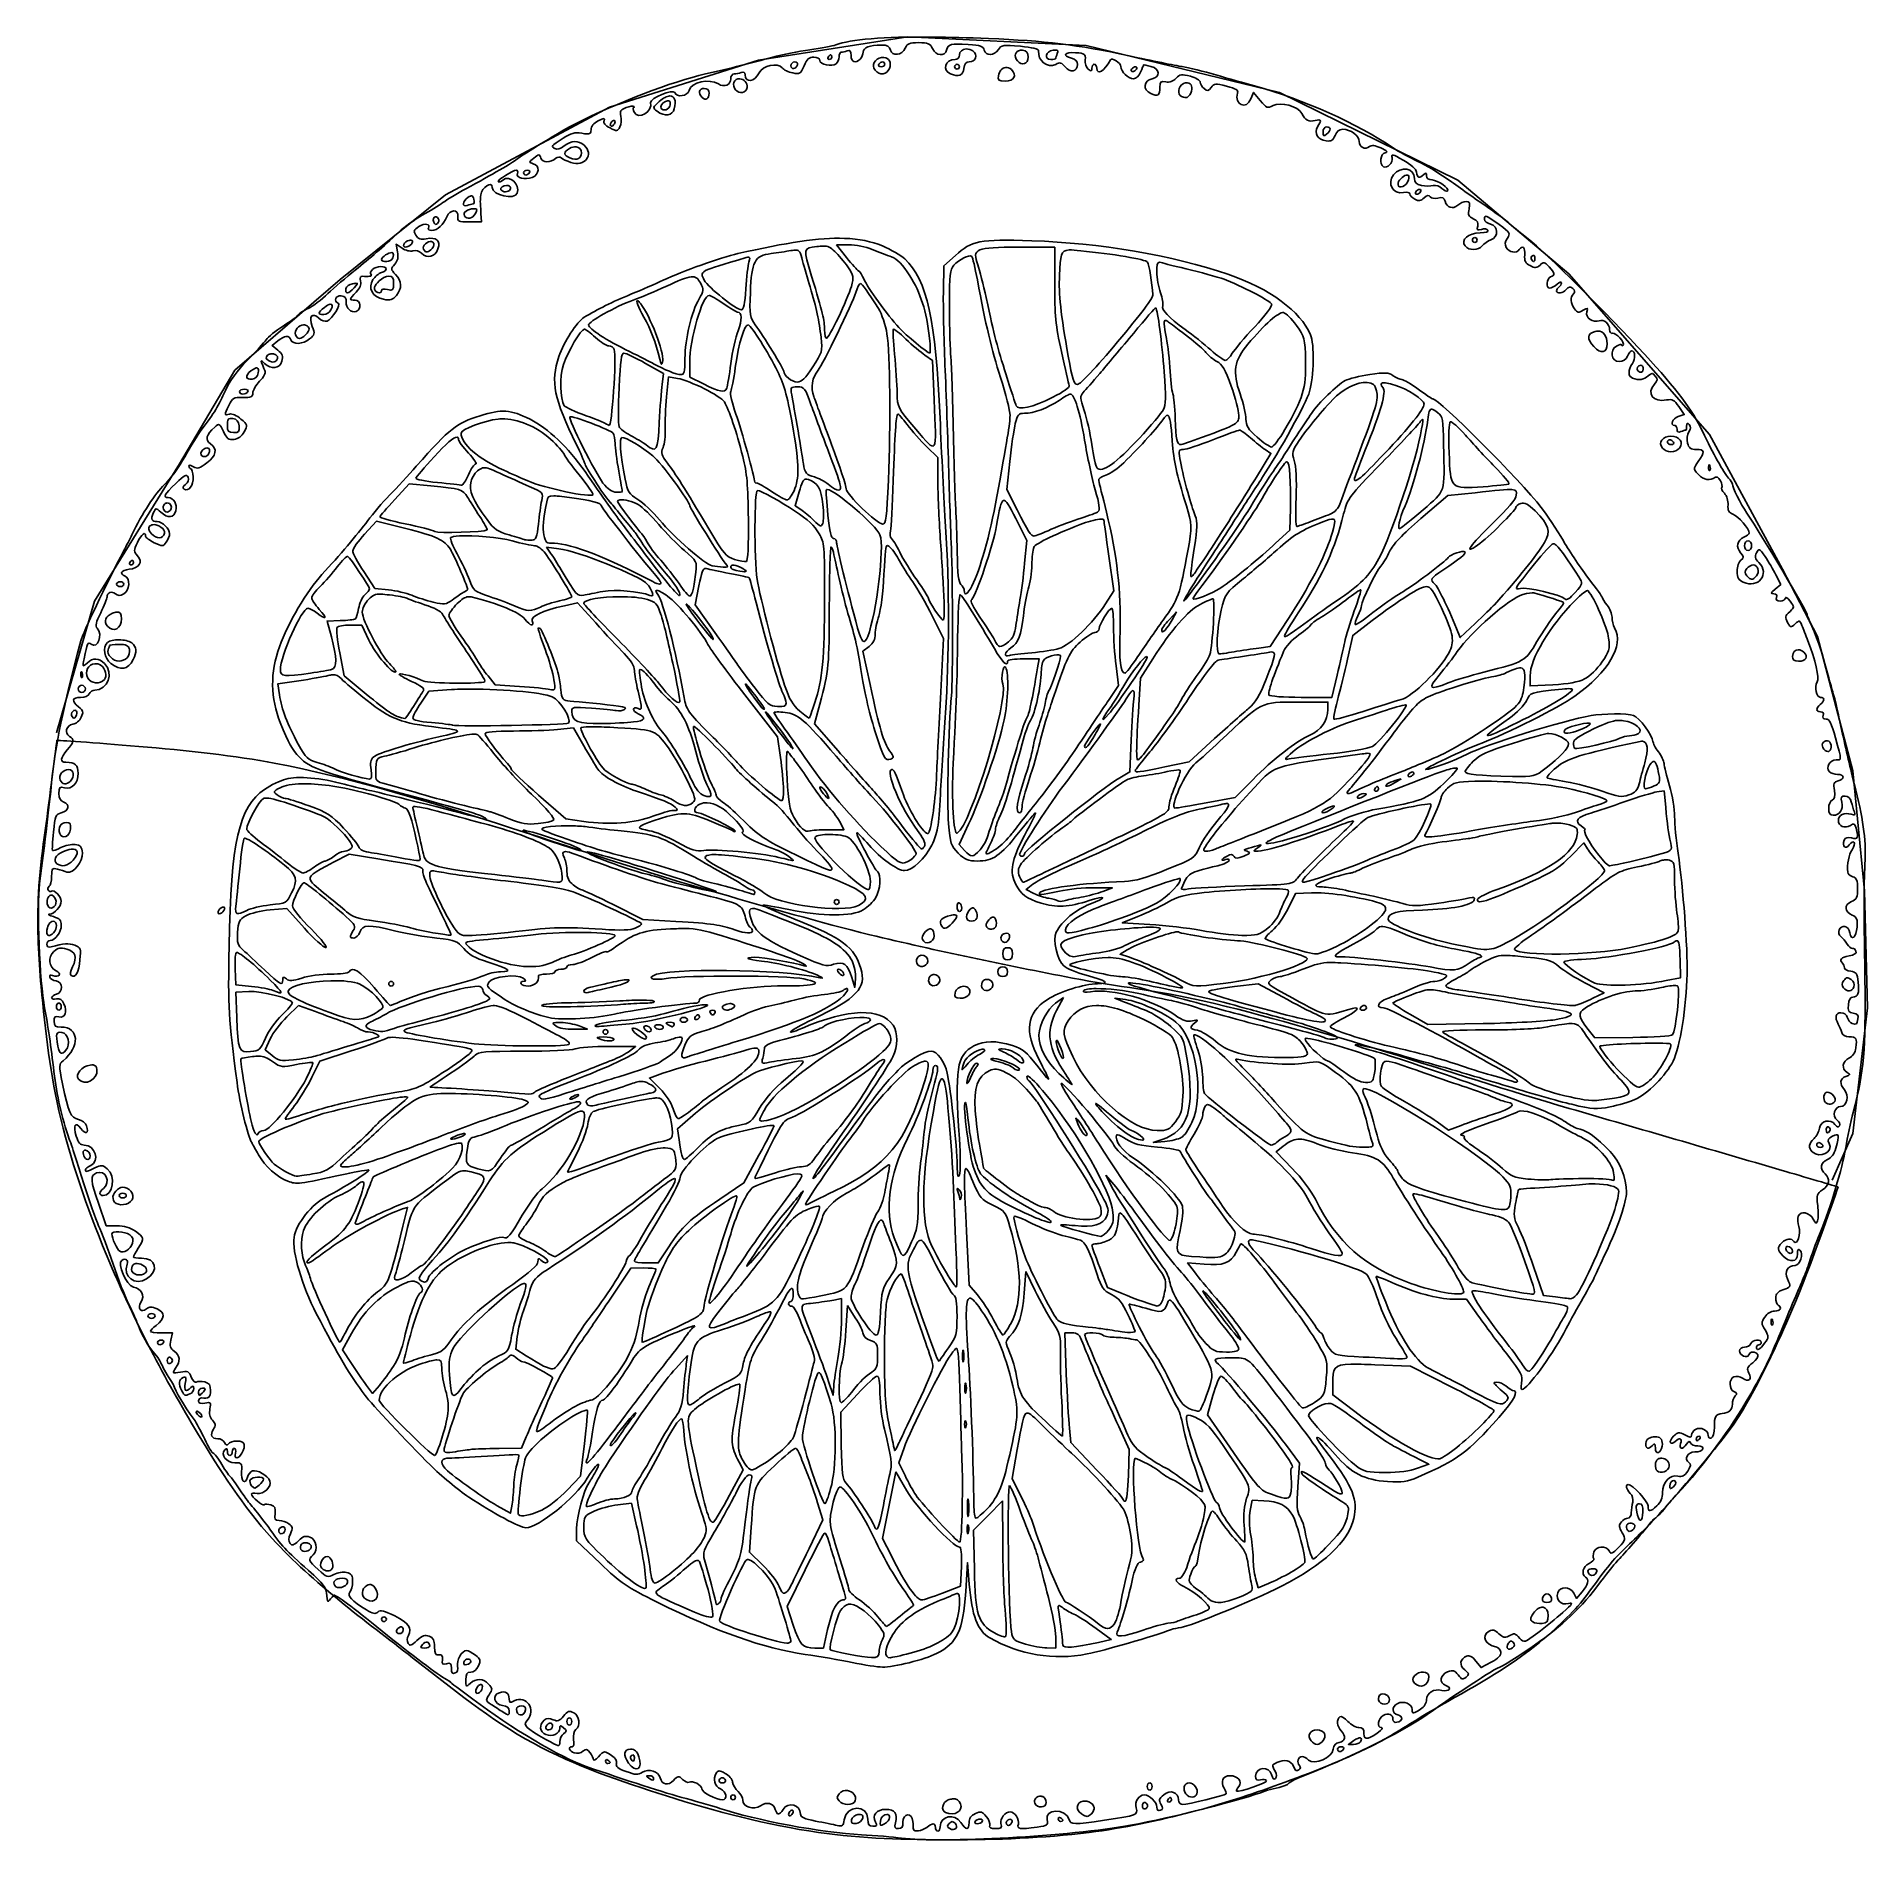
# Model space of a CAD drawing. Extents: x 2.7 to 60.3, y 1.1 to 57.9.
import ezdxf

# ---------------------------------------------------------------- set-up
doc = ezdxf.new("R2010")
doc.units = 0
doc.layers.get('0').update_dxf_attribs({"linetype": 'CONTINUOUS'})

msp = doc.modelspace()

# ---------------------------------------------------------------- linework, layer by layer
at = {"color": 3}
msp.add_lwpolyline([(3.318099, 36.016105), (4.514887, 40.158831), (7.184645, 44.485679), (8.933796, 47.431618), (12.247977, 50.285496), (15.562159, 52.955254), (20.717553, 55.717072), (25.412643, 57.190041), (30.107735, 57.926526), (35.723429, 57.650344), (41.799428, 56.177375), (47.415125, 53.415557), (50.913428, 50.469618), (55.332336, 45.406285), (57.633853, 41.171497), (58.738581, 39.054103), (59.843306, 34.819316), (60.211549, 31.044831), (60.30361, 27.36241), (59.843306, 23.403803), (59.198883, 21.930831)], dxfattribs=at)
at = {"color": 7}
for points in [[(30.450234, 57.744541), (30.450234, 57.744541)], [(30.886798, 57.92093), (30.886798, 57.92093)], [(26.548732, 57.138755), (26.548732, 57.138755)], [(27.683685, 57.365856), (27.683685, 57.365856)], [(29.312526, 57.138755), (29.312526, 57.138755)], [(29.357726, 57.277662), (29.357726, 57.277662)], [(31.656844, 57.062687), (31.656844, 57.062687)], [(31.947886, 57.545552), (31.947886, 57.545552)], [(33.649488, 57.504762), (33.649488, 57.504762)], [(34.76625, 57.511928), (34.76625, 57.511928)], [(24.818468, 56.604628), (24.818468, 56.604628)], [(33.182608, 56.966225), (33.182608, 56.966225)], [(37.273176, 56.987171), (37.273176, 56.987171)], [(38.911389, 56.48336), (38.911389, 56.48336)], [(22.549666, 55.911199), (22.549666, 55.911199)], [(22.616914, 56.06609), (22.616914, 56.06609)], [(23.701155, 56.305318), (23.701155, 56.305318)], [(40.905687, 55.976793), (40.982855, 56.178538), (41.197829, 55.921121)], [(20.875074, 55.293287), (20.875074, 55.293287)], [(43.288037, 55.092644), (43.288037, 55.092644)], [(19.670668, 54.46481), (19.670668, 54.46481)], [(18.136085, 53.728937), (18.136085, 53.728937)], [(45.833549, 53.577905), (45.833549, 53.577905)], [(17.48069, 53.250482), (17.48069, 53.250482)], [(46.214439, 53.122601), (46.214439, 53.122601)], [(16.39204, 52.919202), (16.39204, 52.919202)], [(16.448264, 52.515162), (16.448264, 52.515162)], [(15.24, 52.261051), (15.24, 52.261051)], [(16.313216, 52.099545), (16.691901, 52.099545), (16.675365, 52.36468)], [(14.049926, 51.159172), (14.002522, 51.397297), (14.194896, 51.270518)], [(14.470504, 51.524076), (14.470504, 51.524076)], [(15.121489, 51.482735), (15.121489, 51.482735)], [(27.438945, 51.341624), (27.438945, 51.341624)], [(27.865035, 51.379658), (28.250334, 51.379658)], [(28.178125, 50.982232), (27.865035, 51.379658), (27.865035, 51.379658)], [(28.111979, 51.583607), (28.111979, 51.583607)], [(33.598225, 51.304141), (34.732076, 51.304141), (34.730422, 50.148794)], [(33.598225, 51.304141), (33.598225, 51.304141)], [(47.948012, 51.60731), (47.948012, 51.60731)], [(13.872435, 51.13547), (13.872435, 51.13547)], [(25.090768, 50.991602), (25.090768, 50.991602)], [(26.58401, 51.215947), (26.58401, 51.215947)], [(31.606132, 51.046173), (31.240126, 50.714893), (31.226895, 49.929962)], [(32.079077, 51.032944), (32.079077, 51.032944)], [(35.183521, 51.217601), (35.183521, 51.217601)], [(38.010702, 50.828443), (38.010702, 50.828443)], [(49.795134, 51.047275), (49.795134, 51.047275)], [(12.744648, 50.169189), (12.744648, 50.169189)], [(13.77487, 50.394636), (13.77487, 50.394636)], [(23.289948, 50.372588), (23.289948, 50.372588)], [(28.613035, 50.16478), (28.613035, 50.16478)], [(21.602127, 49.624588), (21.602127, 49.624588)], [(23.856046, 49.788851), (23.856046, 49.788851)], [(11.931606, 49.510487), (11.931606, 49.510487)], [(37.912034, 49.393629), (37.912034, 49.393629)], [(38.216857, 49.000613), (38.216857, 49.000613)], [(41.929293, 49.246455), (41.929293, 49.246455)], [(11.094861, 48.864463), (11.094861, 48.864463)], [(19.92974, 48.727761), (19.92974, 48.727761)], [(25.091319, 48.858399), (25.091319, 48.858399)], [(29.65483, 48.721147), (29.65483, 48.721147)], [(51.818094, 48.664371), (51.818094, 48.664371)], [(10.062435, 47.949445), (10.062435, 47.949445)], [(10.282921, 48.066303), (10.102122, 48.212926), (10.279614, 48.356793)], [(21.176588, 47.970391), (21.176588, 47.970391)], [(30.644812, 47.906451), (30.882937, 47.743842), (30.936957, 46.512427)], [(9.635794, 47.504615), (9.635794, 47.504615)], [(21.852379, 47.647931), (22.423437, 47.326021), (22.378238, 46.98537)], [(23.681862, 46.99915), (23.246402, 47.217982), (23.246402, 47.676042)], [(53.1807, 47.591155), (53.1807, 47.591155)], [(9.232856, 46.833785), (9.232856, 46.833785)], [(22.519349, 46.594007), (22.581636, 47.226251), (22.581636, 47.226251)], [(22.581636, 47.226251), (22.857244, 47.17609)], [(26.636376, 46.909302), (26.636376, 46.909302)], [(35.220453, 46.682201), (35.220453, 46.682201)], [(44.558591, 47.046555), (44.558591, 47.046555)], [(45.042557, 47.032774), (45.042557, 47.032774)], [(46.595882, 46.20981), (46.595882, 46.20981)], [(54.370221, 46.28698), (54.541649, 46.038382), (54.351479, 45.974992)], [(8.780859, 45.914359), (8.780859, 45.914359)], [(17.423364, 45.902783), (17.423364, 45.902783)], [(19.472231, 45.963968), (19.472231, 45.963968)], [(29.789326, 46.052162), (29.789326, 46.052162)], [(38.294028, 46.011372), (38.294028, 46.011372)], [(40.546844, 45.545595), (40.546844, 45.545595)], [(46.303737, 45.892861), (46.303737, 45.892861)], [(47.179619, 45.804115), (47.179619, 45.804115)], [(8.048294, 44.986663), (8.048294, 44.986663)], [(15.922405, 45.322353), (15.922405, 45.322353)], [(21.112096, 45.317944), (21.112096, 45.317944)], [(30.704344, 45.018083), (31.05106, 44.680187), (31.052714, 43.957544)], [(54.081384, 45.242427), (54.081384, 45.242427)], [(54.123277, 45.355977), (54.123277, 45.355977)], [(16.769622, 44.36379), (16.769622, 44.36379)], [(33.546963, 43.041424), (33.222297, 43.681937), (33.316553, 44.556715)], [(41.350517, 44.933746), (41.533521, 44.815235), (41.07546, 44.062826)], [(42.03733, 44.560574), (42.03733, 44.560574)], [(55.319414, 44.455843), (55.319414, 44.455843)], [(13.964488, 43.362783), (14.418689, 43.853916), (14.418689, 43.853916)], [(14.418689, 43.853916), (15.101094, 43.790526)], [(26.888281, 44.002744), (26.888281, 44.002744)], [(6.805855, 43.254194), (6.805855, 43.254194)], [(18.971727, 43.476885), (18.971727, 43.476885)], [(21.044297, 43.349554), (21.044297, 43.349554)], [(25.377951, 43.651069), (25.377951, 43.651069)], [(26.741107, 43.049141), (26.560308, 43.164897), (26.687088, 43.601459)], [(27.575095, 43.681937), (27.575095, 43.681937)], [(33.117014, 43.332466), (33.117014, 43.332466)], [(46.254128, 42.761407), (47.099141, 43.487357), (47.959035, 43.577757)], [(49.118243, 43.674771), (49.118243, 43.674771)], [(13.014744, 42.276338), (13.384609, 42.682032), (13.384609, 42.682032)], [(13.384609, 42.682032), (14.307344, 42.450522)], [(33.503966, 42.760856), (33.851232, 42.069081), (33.784534, 41.363525)], [(36.229174, 42.73991), (36.229174, 42.73991)], [(42.145368, 43.083317), (42.125525, 42.402015), (41.682899, 41.983643)], [(43.491988, 42.748729), (43.491988, 42.748729)], [(6.387482, 42.57234), (6.387482, 42.57234)], [(15.99737, 42.215153), (15.99737, 42.215153)], [(56.548074, 42.05971), (56.548074, 42.05971)], [(12.487782, 41.566924), (12.487782, 41.566924)], [(18.740768, 41.857965), (19.126068, 41.812215)], [(18.869201, 41.674962), (18.740768, 41.857965), (18.740768, 41.857965)], [(29.469622, 41.911433), (29.469622, 41.911433)], [(36.434228, 41.577397), (36.589671, 40.483234), (36.329496, 40.07809)], [(50.417456, 41.969862), (50.417456, 41.969862)], [(5.709488, 41.453924), (5.709488, 41.453924)], [(13.767704, 40.519063), (13.338307, 40.564263), (12.988285, 41.092879)], [(23.739188, 41.194853), (23.739188, 41.194853)], [(24.641528, 41.295174), (24.641528, 41.295174)], [(56.711232, 41.30234), (56.711232, 41.30234)], [(57.423953, 40.990904), (57.578295, 40.688287), (57.40411, 40.542766)], [(5.326393, 40.772071), (5.326393, 40.772071)], [(13.536194, 40.382362), (13.536194, 40.382362)], [(22.222244, 40.503078), (22.222244, 40.503078)], [(24.035191, 39.180714), (23.420035, 40.052185), (23.534136, 40.640882)], [(31.754408, 40.372992), (31.754408, 40.372992)], [(44.364563, 40.516307), (44.364563, 40.516307)], [(46.426659, 40.620487), (46.426659, 40.620487)], [(49.804506, 40.425356), (49.804506, 40.425356)], [(51.513825, 40.489298), (51.513825, 40.489298)], [(5.215048, 39.817918), (5.215048, 39.817918)], [(16.268568, 40.301333), (16.268568, 40.301333)], [(19.301354, 40.018561), (19.713112, 40.111714), (20.285825, 39.475613)], [(21.039887, 40.302437), (21.039887, 40.302437)], [(23.142773, 40.069824), (23.142773, 40.069824)], [(36.525177, 39.937532), (36.525177, 39.937532)], [(38.330959, 39.577035), (38.564673, 39.824533), (38.564673, 39.824533)], [(38.564673, 39.824533), (38.425769, 39.572627)], [(39.711201, 40.239047), (39.711201, 40.239047)], [(12.245799, 39.550577), (11.831285, 39.536799), (11.96964, 39.038499)], [(12.557235, 39.407812), (12.92214, 39.407812), (13.148689, 38.934319)], [(30.874671, 39.701061), (31.227449, 38.991094), (31.132089, 37.096567)], [(42.067647, 39.5831), (41.510921, 38.735881), (41.149324, 38.687375)], [(43.975954, 38.469646), (44.111553, 39.0848), (44.722852, 39.552784)], [(47.961242, 39.457424), (47.492158, 39.013694), (47.373094, 39.30584)], [(5.27954, 38.801477), (5.27954, 38.801477)], [(5.288359, 38.947547), (5.288359, 38.947547)], [(28.919509, 37.53809), (28.695165, 38.584849), (28.888092, 38.736984)], [(58.128408, 38.631701), (58.128408, 38.631701)], [(4.526029, 38.192936), (4.526029, 38.192936)], [(12.93592, 37.341308), (12.366515, 37.812596), (12.232018, 38.533036)], [(33.744298, 38.347275), (34.240391, 38.347275), (34.192436, 38.062848)], [(36.660777, 38.13175), (36.739601, 37.503916), (36.421548, 37.035382)], [(37.377356, 36.884901), (37.430273, 37.733772), (37.820535, 38.350582)], [(37.6243, 38.41673), (37.6243, 38.41673)], [(41.539583, 38.563903), (41.539583, 38.563903)], [(49.394401, 38.060644), (49.394401, 38.060644)], [(4.097183, 37.939376), (4.097183, 37.939376)], [(4.11372, 37.513839), (4.11372, 37.513839)], [(10.334184, 37.216732), (10.284023, 37.563998), (10.94934, 37.658808)], [(12.004917, 37.84622), (12.004917, 37.84622)], [(17.890794, 37.479661), (17.119093, 37.532578), (16.898056, 37.807084)], [(21.690321, 38.011035), (21.690321, 38.011035)], [(24.995959, 37.556282), (24.995959, 37.556282)], [(43.619869, 37.835747), (43.451749, 37.134602), (42.484367, 37.134602)], [(50.404228, 37.530374), (49.690954, 37.492892), (49.690954, 37.808738)], [(14.785799, 36.956007), (15.039357, 37.324219), (15.752079, 37.377686)], [(16.146749, 37.395325), (16.146749, 37.395325)], [(24.978871, 37.212874), (26.00799, 35.889957), (26.099492, 35.24283)], [(27.916849, 35.447882), (27.175465, 36.298959), (27.339727, 36.92514)], [(37.200967, 37.349024), (37.200967, 37.349024)], [(42.357588, 36.983018), (43.326073, 36.983018), (43.326073, 36.748751)], [(42.357588, 36.983018), (42.357588, 36.983018)], [(45.785594, 36.897578), (45.785594, 36.897578)], [(50.955993, 37.405798), (50.955993, 37.405798)], [(3.897092, 36.727805), (3.897092, 36.727805)], [(25.632062, 36.6804), (25.632062, 36.6804)], [(26.000825, 36.674888), (26.000825, 36.674888)], [(36.166888, 36.301164), (36.166888, 36.301164)], [(51.551307, 36.323764), (51.551307, 36.323764)], [(52.449786, 36.408651), (52.449786, 36.408651)], [(16.455981, 35.975397), (16.455981, 35.975397)], [(19.088585, 36.12257), (19.590742, 36.169975), (19.590742, 36.169975)], [(19.590742, 36.169975), (19.910447, 35.610492)], [(20.101719, 36.206354), (20.101719, 36.206354)], [(23.36822, 36.221238), (23.36822, 36.221238)], [(37.137577, 35.79184), (37.095134, 34.789731), (36.782045, 34.605076)], [(39.759709, 35.835387), (38.959344, 35.103923), (38.192052, 34.944623)], [(50.284614, 35.997995), (50.284614, 35.997995)], [(53.229205, 35.753808), (53.229205, 35.753808)], [(59.053346, 35.770896), (59.053346, 35.770896)], [(26.314466, 35.429692), (26.314466, 35.429692)], [(44.563549, 35.372918), (44.563549, 35.372918)], [(3.706371, 34.86139), (3.706371, 34.86139)], [(38.63082, 34.848713), (38.63082, 34.848713)], [(45.986787, 34.785873), (45.986787, 34.785873)], [(47.351597, 34.910449), (47.351597, 34.910449)], [(53.585841, 35.119358), (53.585841, 35.119358)], [(11.040842, 34.414353), (11.040842, 34.414353)], [(19.912101, 33.228139), (19.344349, 33.309168), (18.491619, 34.05827)], [(27.361775, 34.316238), (27.361775, 34.316238)], [(40.962461, 34.542786), (40.40849, 33.983854), (39.499534, 33.815184)], [(44.448346, 34.102918), (44.448346, 34.102918)], [(44.883807, 34.33112), (44.883807, 34.33112)], [(45.636767, 34.564836), (45.447701, 34.450734)], [(45.447701, 34.515227), (45.636767, 34.564836), (45.636767, 34.564836)], [(47.948012, 34.490973), (47.948012, 34.490973)], [(53.677343, 34.157488), (53.912714, 34.193869), (53.912714, 34.193869)], [(53.912714, 34.193869), (53.957911, 33.675173)], [(9.935104, 33.964564), (9.935104, 33.964564)], [(14.602795, 33.697223), (14.602795, 33.697223)], [(23.796515, 33.818491), (23.796515, 33.818491)], [(40.129576, 33.79148), (40.129576, 33.79148)], [(43.435214, 33.61399), (43.435214, 33.613437)], [(43.506319, 33.71872), (43.506319, 33.71872)], [(46.463591, 33.775495), (46.463591, 33.775495)], [(3.62424, 33.194515), (3.62424, 33.194515)], [(18.000486, 32.948674), (18.000486, 32.948674)], [(19.581371, 33.089232), (19.581371, 33.089232)], [(27.9852, 33.188453), (28.099852, 32.967414), (27.611476, 32.967414)], [(31.890561, 32.316428), (31.719131, 32.498882), (32.022299, 33.13774)], [(44.138012, 33.241369), (44.138012, 33.241369)], [(50.472027, 33.174119), (50.472027, 33.174119)], [(3.776376, 32.35336), (3.776376, 32.35336)], [(9.2301, 32.70283), (9.2301, 32.70283)], [(19.338837, 32.276742), (19.338837, 32.276742)], [(20.019037, 32.265716), (20.019037, 32.265716)], [(27.581159, 32.816933), (27.581159, 32.816933)], [(50.969223, 32.133977), (51.376021, 32.550695), (51.499493, 32.361629)], [(12.03303, 31.942154), (12.526367, 32.192956), (12.526367, 32.192956)], [(12.526367, 32.192956), (13.43477, 32.049641)], [(24.074327, 32.183586), (24.074327, 32.183586)], [(53.922083, 32.018772), (53.922083, 32.018772)], [(11.106988, 31.300539), (11.106988, 31.300539)], [(15.131962, 31.669301), (15.131962, 31.669301)], [(34.072822, 30.963746), (33.828081, 31.090526), (33.992343, 31.214548)], [(35.976168, 31.142342), (36.54447, 31.137931), (36.241301, 31.024932)], [(38.676572, 31.428422), (38.676572, 31.428422)], [(3.144132, 30.906421), (3.144132, 30.906421)], [(8.578563, 30.533797), (8.578563, 30.533797)], [(22.810391, 30.081801), (21.768594, 30.144091), (20.840898, 30.608764)], [(27.868342, 30.769718), (27.868342, 30.769718)], [(31.703145, 30.662231), (31.703145, 30.662231)], [(41.803063, 31.102653), (41.803063, 31.102653)], [(42.075365, 30.488049), (42.303017, 30.959338), (42.811787, 30.981938), (42.811787, 30.981938)], [(3.212482, 30.087866), (3.212482, 30.087866)], [(10.04204, 30.442848), (10.562387, 30.486395), (11.118563, 29.870135)], [(25.217548, 30.484741), (25.217548, 30.484741)], [(31.59125, 30.287406), (31.59125, 30.287406)], [(32.169475, 30.506238), (32.169475, 30.506238)], [(32.777464, 30.214646), (32.777464, 30.214646)], [(37.722968, 29.985341), (36.855355, 30.032192), (37.34704, 30.230631)], [(19.950686, 29.733435), (19.950686, 29.733435)], [(23.095369, 29.856354), (23.095369, 29.856354)], [(30.800257, 29.842576), (30.800257, 29.842576)], [(33.220643, 29.709181), (33.220643, 29.709181)], [(37.714149, 29.898247), (37.714149, 29.898247)], [(38.543176, 29.748316), (38.543176, 29.748316)], [(45.006728, 29.920847), (45.006728, 29.920847)], [(54.309589, 29.47326), (54.309589, 29.47326)], [(8.987014, 29.102843), (8.987014, 29.102843)], [(30.530159, 29.014098), (30.530159, 29.014098)], [(33.248202, 29.254427), (33.248202, 29.254427)], [(36.411628, 28.94685), (36.411628, 28.94685)], [(37.08411, 28.950708), (36.790314, 29.044965), (37.013555, 29.186076)], [(48.938547, 29.010791), (48.938547, 29.010791)], [(54.411011, 28.866372), (54.426445, 28.307992), (53.972243, 28.215937)], [(9.455547, 28.032936), (8.963312, 28.079787), (8.940712, 28.591315)], [(21.274705, 28.245703), (21.274705, 28.245703)], [(27.930629, 28.572576), (27.930629, 28.572576)], [(28.460347, 28.286493), (28.436646, 28.00427), (28.341836, 28.317362)], [(30.908845, 28.408314), (30.908845, 28.408314)], [(32.57572, 28.25673), (32.57572, 28.25673)], [(33.096618, 28.64809), (33.096618, 28.64809)], [(43.394424, 28.787547), (43.394424, 28.787547)], [(59.664092, 28.308543), (59.664092, 28.308543)], [(8.991424, 27.057285), (8.963312, 27.852686), (9.367352, 27.87584), (9.367352, 27.87584)], [(11.949796, 28.213183), (11.949796, 28.213183)], [(13.850386, 28.19389), (13.850386, 28.19389)], [(16.583312, 28.042306), (16.583312, 28.042306)], [(28.179227, 27.967892), (28.179227, 27.967892)], [(31.864102, 28.039548), (31.864102, 28.039548)], [(34.760188, 27.509281), (35.002171, 27.681259), (35.002171, 27.681259)], [(35.002171, 27.681259), (34.78885, 27.274464)], [(36.037904, 27.965688), (36.037904, 27.965688)], [(36.619987, 27.665827), (36.961188, 27.620626)], [(36.923156, 27.543455), (36.619987, 27.665827), (36.619987, 27.665827)], [(37.071433, 28.145382), (37.071433, 28.145382)], [(40.391952, 28.029075), (41.132785, 28.117823), (41.132785, 28.117823)], [(41.132785, 28.117823), (41.894565, 27.703859)], [(46.49115, 27.928756), (46.49115, 27.928756)], [(51.435, 28.135461), (52.01598, 27.833396), (51.668164, 27.663069)], [(54.279823, 28.059944), (54.279823, 28.059944)], [(3.393833, 27.511485), (3.393833, 27.511485)], [(10.566246, 27.075474), (10.937213, 27.434867), (10.937213, 27.434867)], [(10.937213, 27.434867), (11.465829, 27.24084)], [(17.106966, 27.435968), (17.106966, 27.435968)], [(21.751506, 27.601333), (21.751506, 27.601333)], [(23.491141, 27.136107), (23.491141, 27.136107)], [(23.722101, 27.459119), (23.722101, 27.459119)], [(23.966289, 27.284384), (23.966289, 27.284384)], [(24.508134, 27.493296), (24.508134, 27.493296)], [(36.044519, 27.43156), (36.044519, 27.43156)], [(44.467089, 27.435968), (44.467089, 27.435968)], [(48.213145, 26.864358), (46.470756, 26.834042), (45.922847, 27.153746)], [(3.488641, 26.588751), (3.488641, 26.588751)], [(19.192765, 26.897432), (19.192765, 26.897432)], [(19.761068, 26.791598), (20.026202, 26.689623), (19.605074, 26.684111)], [(20.594505, 26.678049), (20.594505, 26.678049)], [(21.477001, 26.725451), (21.477001, 26.725451)], [(21.84852, 26.792702), (21.84852, 26.792702)], [(22.25697, 26.829631), (22.25697, 26.829631)], [(22.625734, 26.904597), (22.625734, 26.904597)], [(23.056784, 27.057285), (23.056784, 27.057285)], [(28.739262, 27.056182), (28.739262, 27.056182)], [(29.221024, 26.863257), (29.221024, 26.863257)], [(39.149514, 26.514338), (39.149514, 26.514338)], [(50.914102, 26.863257), (50.914102, 26.863257)], [(52.919424, 26.427797), (51.731553, 26.412912), (51.520437, 26.678049)], [(10.104879, 25.858941), (9.890456, 26.043049), (10.043143, 26.379842)], [(11.356688, 25.175986), (11.604735, 25.682002), (12.594718, 26.004464)], [(13.83385, 26.430551), (13.83385, 26.430551)], [(20.532769, 26.445436), (20.532769, 26.445436)], [(20.693724, 26.146125), (21.541493, 26.144471), (21.351875, 25.998399)], [(20.693724, 26.146125), (20.693724, 26.146125)], [(22.954809, 26.441575), (22.954809, 26.441575)], [(25.312908, 26.094862), (25.312908, 26.094862)], [(32.446186, 26.056827), (32.446186, 26.056827)], [(33.081736, 26.068954), (33.081736, 26.068954)], [(34.782235, 26.34291), (34.782235, 26.34291)], [(42.647526, 26.401889), (42.647526, 26.401889)], [(53.719236, 26.249201), (53.719236, 26.249201)], [(4.469805, 25.561284), (4.469805, 25.561284)], [(9.676033, 25.837444), (9.676033, 25.837444)], [(26.766463, 25.693026), (26.766463, 25.693026)], [(29.33678, 25.732161), (29.33678, 25.732161)], [(30.666862, 25.682002), (30.666862, 25.682002)], [(30.974992, 25.541441), (30.974992, 25.541441)], [(32.268693, 25.617509), (32.268693, 25.617509)], [(32.815499, 25.763581), (32.815499, 25.763581)], [(32.895424, 25.4323), (32.895424, 25.4323)], [(40.43991, 25.748147), (40.43991, 25.748147)], [(45.183117, 25.67649), (45.183117, 25.67649)], [(21.709614, 25.046452), (21.709614, 25.046452)], [(22.302721, 24.822105), (21.975851, 25.148977), (22.403042, 25.301662)], [(31.189964, 25.129685), (31.189964, 25.129685)], [(33.892022, 25.208507), (33.892022, 25.208507)], [(34.938231, 24.983612), (34.938231, 24.983612)], [(44.453858, 24.816593), (44.453858, 24.816593)], [(14.256632, 24.554214), (14.256632, 24.554214)], [(15.555295, 24.666112), (15.555295, 24.666112)], [(19.723034, 24.630284), (19.723034, 24.630284)], [(19.736814, 24.404836), (19.736814, 24.404836)], [(22.215078, 24.523898), (22.215078, 24.523898)], [(31.912058, 24.382236), (31.912058, 24.382236)], [(36.018061, 24.351369), (36.018061, 24.351369)], [(39.543632, 24.314438), (39.543632, 24.314438)], [(59.039565, 24.708005), (59.039565, 24.708005)], [(19.856428, 24.108833), (19.856428, 24.108833)], [(22.908507, 23.202084), (22.861102, 23.553208), (23.337904, 23.968826)], [(25.832153, 23.659592), (25.832153, 23.659592)], [(35.408416, 23.88504), (35.408416, 23.88504)], [(47.518616, 23.660695), (47.127253, 23.513519), (46.760694, 23.774245)], [(49.39385, 24.114345), (49.39385, 24.114345)], [(16.009496, 23.103967), (16.009496, 23.103967)], [(16.1699, 23.403828), (16.1699, 23.403828)], [(36.705977, 23.366346), (36.705977, 23.366346)], [(38.19536, 23.15523), (37.832659, 23.119952), (38.108819, 23.213108)], [(42.382392, 23.226889), (42.382392, 23.226889)], [(58.77884, 23.116647), (58.77884, 23.116647)], [(59.057757, 23.617702), (59.057757, 23.617702)], [(4.234987, 22.881277), (4.234987, 22.881277)], [(22.474701, 22.950729), (22.474701, 22.950729)], [(25.424805, 22.721976), (24.951311, 21.847198), (24.19339, 21.338424)], [(42.201042, 22.307463), (41.69668, 22.823399), (41.919923, 23.003645)], [(16.164939, 22.231395), (16.164939, 22.231395)], [(22.764088, 21.982797), (22.764088, 21.982797)], [(26.628659, 22.131624), (26.628659, 22.131624)], [(29.506003, 22.421562), (29.506003, 22.421562)], [(31.932451, 22.298643), (31.932451, 22.298643)], [(36.341073, 22.094142), (36.594079, 21.794281)], [(36.505885, 21.762861), (36.341073, 22.094142), (36.341073, 22.094142)], [(5.389783, 21.712149), (5.389783, 21.712149)], [(5.40191, 21.52584), (5.40191, 21.52584)], [(12.963481, 21.88523), (12.963481, 21.88523)], [(24.702162, 21.437645), (24.702162, 21.437645)], [(26.812765, 21.592534), (26.812765, 21.592534)], [(31.664563, 21.668051), (31.664563, 21.668051)], [(46.006631, 21.50379), (46.006631, 21.50379)], [(51.733207, 21.820186), (51.733207, 21.820186)], [(5.219458, 20.502784), (4.885972, 20.502784), (4.637374, 21.209993)], [(14.203715, 21.02809), (14.366875, 21.076598), (14.222457, 20.486799)], [(27.2824, 21.115184), (27.2824, 21.115184)], [(33.453256, 20.79603), (33.453256, 20.79603)], [(36.782045, 20.903517), (36.782045, 20.903517)], [(5.28395, 20.31041), (5.28395, 20.31041)], [(29.278351, 20.678069), (29.278351, 20.678069)], [(32.298459, 18.326035), (32.036631, 18.631958), (31.954501, 20.333561)], [(17.518173, 19.973064), (17.518173, 19.973064)], [(22.588802, 19.839672), (22.254215, 19.328144), (21.878837, 19.328144)], [(30.513074, 20.045274), (30.513074, 20.045274)], [(40.584326, 19.933378), (40.584326, 19.933378)], [(40.917261, 20.060708), (40.917261, 20.060708)], [(57.802639, 19.848491), (57.802639, 19.848491)], [(5.856662, 19.312159), (5.856662, 19.312159)], [(20.800109, 18.280834), (21.389909, 19.164983), (21.787886, 19.171048), (21.787886, 19.171048)], [(33.77296, 18.374541), (33.825877, 19.063008), (33.825877, 19.063008)], [(33.825877, 19.063008), (34.118573, 18.456673)], [(36.848189, 18.367375), (36.39454, 18.555891), (36.147595, 19.188134)], [(39.12526, 19.045369), (38.910839, 19.331452), (39.432286, 19.287905)], [(50.486358, 18.260438), (50.107675, 18.305639), (49.798441, 19.214592)], [(14.574132, 18.755431), (14.574132, 18.755431)], [(18.049544, 18.680464), (18.049544, 18.680464)], [(26.457231, 18.529983), (26.457231, 18.529983)], [(29.87697, 18.979224), (29.87697, 18.979224)], [(39.394254, 18.453916), (39.394254, 18.453916)], [(47.945808, 18.453365), (47.945808, 18.453365)], [(27.777943, 18.162324), (28.019926, 18.210829), (28.019926, 18.210829)], [(28.019926, 18.210829), (28.019926, 17.565356)], [(28.158833, 17.198247), (28.209544, 17.984831), (28.209544, 17.984831)], [(28.209544, 17.984831), (28.455936, 17.603941)], [(32.052618, 18.216341), (32.052618, 18.216341)], [(38.334267, 18.156259), (38.334267, 18.156259)], [(47.257891, 18.191536), (47.68784, 18.191536), (48.064318, 17.657961)], [(6.311415, 17.737336), (6.311415, 17.737336)], [(23.409562, 17.349281), (23.409562, 17.349281)], [(25.748919, 17.78915), (25.748919, 17.78915)], [(57.289457, 17.55709), (57.289457, 17.55709)], [(6.618993, 16.903347), (6.618993, 16.903347)], [(6.916098, 16.897285), (6.967361, 17.130999), (6.620095, 17.130999)], [(12.601333, 16.161964), (12.318008, 16.594116), (12.600781, 17.108952)], [(18.103012, 16.404497), (17.771732, 16.61451), (17.818585, 17.016897)], [(35.044064, 17.130999), (35.266201, 17.130999)], [(35.095327, 15.861549), (35.044064, 17.130999), (35.044064, 17.130999)], [(35.935378, 17.129345), (35.935378, 17.129345)], [(6.853811, 16.359299), (6.853811, 16.359299)], [(15.291263, 16.282128), (15.291263, 16.282128)], [(17.609674, 16.427648), (17.609674, 16.427648)], [(22.803225, 16.010379), (23.17309, 16.411112), (23.17309, 16.411112)], [(23.17309, 16.411112), (23.13671, 16.145978)], [(31.630936, 16.640418), (31.630936, 16.640418)], [(31.849218, 16.585297), (31.849218, 16.585297)], [(31.862449, 16.542853), (31.861895, 16.542853)], [(40.468019, 16.339453), (40.468019, 16.339453)], [(44.052575, 16.142671), (44.052575, 16.142671)], [(7.360378, 15.734769), (7.360378, 15.734769)], [(27.297283, 15.880842), (27.297283, 15.880842)], [(27.77684, 15.446485), (27.754792, 15.163713), (27.614232, 15.598069)], [(29.139995, 15.766742), (29.139995, 15.766742)], [(39.966415, 15.766189), (39.966415, 15.766189)], [(44.807186, 16.124479), (45.931667, 16.078731), (47.243007, 15.412861)], [(7.911593, 15.388057), (7.911593, 15.388057)], [(13.478867, 15.476801), (13.261137, 15.224345), (13.073173, 15.476801)], [(24.817917, 15.508772), (24.817917, 15.508772)], [(28.013312, 13.58944), (27.996775, 14.632342), (28.522083, 15.199541)], [(31.923081, 15.551215), (31.923081, 15.551215)], [(40.358328, 13.360688), (39.53812, 14.545248), (39.708447, 15.155443)], [(44.178251, 14.648877), (43.477657, 15.173082), (43.477657, 15.531372)], [(7.72418, 14.665966), (7.72418, 14.665966)], [(19.983208, 14.696832), (19.983208, 14.696832)], [(21.548107, 14.607534), (21.548107, 14.607534)], [(22.995599, 14.422326), (22.995599, 14.422326)], [(33.853989, 14.60478), (33.853989, 14.60478)], [(38.948871, 14.539186), (38.948871, 14.539186)], [(43.337647, 14.907949), (43.337647, 14.907949)], [(18.103563, 13.854024), (17.950877, 13.49408), (17.245872, 13.487465)], [(31.919774, 14.368309), (31.919774, 14.368309)], [(36.061055, 12.809471), (35.236438, 13.674327), (35.191787, 14.133491)], [(36.748421, 14.175935), (37.077495, 13.456048), (37.050486, 12.641351)], [(53.677896, 13.857331), (53.677896, 13.857331)], [(54.999159, 13.872766), (54.999159, 13.872766)], [(17.859926, 13.290683), (17.859926, 13.290683)], [(19.933598, 13.641256), (19.807921, 12.622609), (19.386792, 12.176125)], [(26.566923, 13.49408), (26.566923, 13.49408)], [(30.019735, 12.640798), (29.827911, 13.037673), (29.993827, 13.512269)], [(33.667127, 11.984301), (33.387659, 12.54158), (33.553575, 13.453291)], [(42.382942, 12.283612), (42.435859, 13.031611), (41.994336, 13.622514)], [(24.79697, 13.059723), (24.923199, 12.814433), (24.496007, 12.019029)], [(29.579866, 10.125603), (29.309218, 10.659181), (29.520885, 11.70649), (29.732001, 12.753797), (29.732001, 12.753797)], [(29.732001, 12.753797), (30.080368, 12.157383)], [(37.264357, 13.187053), (37.264357, 13.187053)], [(46.185777, 13.156737), (46.507135, 12.993026), (46.147742, 12.864042)], [(53.832235, 13.183195), (53.832235, 13.183195)], [(9.646819, 12.582923), (9.646819, 12.582923)], [(25.112266, 12.660091), (25.112266, 12.660091)], [(27.979687, 12.279201), (27.979687, 12.279201)], [(33.310491, 12.31944), (33.310491, 12.31944)], [(54.215329, 12.482048), (54.215329, 12.482048)], [(17.653772, 11.733499), (17.601406, 11.450726), (17.184687, 11.688298)], [(20.983663, 11.71531), (21.410855, 11.766573), (21.410855, 11.766573)], [(21.410855, 11.766573), (21.574566, 11.057709)], [(27.270825, 11.77925), (27.437843, 11.238507), (27.000729, 10.339476)], [(32.003007, 11.904926), (32.003007, 11.904926)], [(32.201445, 9.685184), (32.174437, 10.915495), (32.631944, 11.380171), (33.088902, 11.844294), (33.088902, 11.844294)], [(33.088902, 11.844294), (33.093313, 10.528543)], [(39.697423, 11.523486), (39.697423, 11.523486)], [(40.881433, 11.540575), (40.947577, 11.864687), (40.947577, 11.864687)], [(40.947577, 11.864687), (41.312482, 11.845397)], [(53.136049, 11.751138), (53.136049, 11.751138)], [(10.457656, 11.024636), (10.457656, 11.024636)], [(19.685, 10.9629), (19.685, 10.582563), (20.423629, 9.878658)], [(25.541111, 9.818026), (25.121636, 10.224824), (25.17786, 11.006997)], [(31.998598, 11.083064), (31.998598, 11.083064)], [(52.827369, 11.142046), (52.827369, 11.142046)], [(11.128485, 10.522481), (11.128485, 10.522481)], [(27.496272, 10.838327), (27.496272, 10.838327)], [(11.840104, 10.084263), (11.840104, 10.084263)], [(23.496102, 9.967406), (23.496102, 9.967406)], [(25.079193, 9.991107), (25.079193, 9.991107)], [(31.928593, 8.98514), (31.990329, 9.894646), (32.043246, 9.212792)], [(12.307535, 9.401858), (12.307535, 9.401858)], [(26.502431, 7.930665), (26.308403, 8.512198), (26.880013, 9.673607)], [(31.792994, 9.771174), (31.770947, 9.155464), (31.203745, 8.937735)], [(41.453043, 9.235392), (41.133339, 9.103651), (41.05286, 9.401308)], [(51.667063, 9.705027), (51.667063, 9.705027)], [(13.165777, 9.204523), (13.165777, 9.204523)], [(31.682202, 8.928916), (31.682202, 8.928916)], [(50.221224, 8.909623), (50.221224, 8.909623)], [(51.33027, 8.974667), (51.151124, 8.766858), (51.062379, 8.932774)], [(13.623285, 8.189736), (13.623285, 8.189736)], [(28.319236, 8.589919), (28.319236, 8.589919)], [(34.858302, 8.55023), (34.858302, 8.55023)], [(50.097202, 8.488494), (50.097202, 8.488494)], [(14.174501, 7.871686), (14.174501, 7.871686)], [(27.585569, 7.795065), (27.453277, 7.204716), (27.18704, 7.205816)], [(34.763493, 7.564659), (34.763493, 7.204716), (34.479619, 7.210778)], [(36.032392, 7.826485), (36.51195, 7.474811), (36.111214, 7.386063)], [(14.984236, 7.38882), (14.984236, 7.38882)], [(49.081862, 7.424649), (49.081862, 7.424649)], [(16.260299, 6.861308), (16.260299, 6.861308)], [(46.3324, 6.447897), (46.3324, 6.447897)], [(48.468359, 6.76209), (48.148655, 6.591763), (47.984393, 6.797367)], [(16.684184, 6.057084), (16.684184, 6.057084)], [(45.060746, 5.764939), (45.060746, 5.764939)], [(17.947569, 5.386256), (17.947569, 5.386256)], [(18.872509, 4.840551), (18.872509, 4.840551)], [(19.457899, 5.00757), (19.457899, 5.00757)], [(42.984869, 4.628334), (42.984869, 4.628334)], [(43.747202, 4.098064), (43.747202, 4.098064)], [(44.138012, 4.173581), (43.9743, 4.173581), (44.147382, 4.2954)], [(44.349678, 4.375325), (44.349678, 4.375325)], [(20.616554, 3.690716), (20.616554, 3.690716)], [(21.382743, 4.022547), (21.382743, 4.022547)], [(21.456606, 3.8412), (21.456606, 3.8412)], [(21.976953, 3.187457), (21.976953, 3.187457)], [(24.269458, 3.124618), (24.269458, 3.124618)], [(37.71911, 2.961459), (37.71911, 2.961459)], [(38.95769, 2.961459), (38.95769, 2.961459)], [(24.610109, 2.582774), (24.610109, 2.582774)], [(28.213403, 2.718923), (28.213403, 2.718923)], [(31.512425, 2.458751), (31.512425, 2.458751)], [(34.302127, 2.543088), (34.302127, 2.543088)], [(35.7182, 2.390953), (35.7182, 2.390953)], [(37.541618, 2.341341), (37.541618, 2.341341)], [(38.367341, 2.506706), (38.367341, 2.506706)], [(26.482035, 2.101012), (26.482035, 2.101012)], [(28.622955, 1.96927), (28.622955, 1.96927)], [(29.450882, 1.970374), (29.450882, 1.970374)], [(31.504709, 1.741068), (31.504709, 1.741068)], [(32.386103, 1.824855), (32.386103, 1.824855)], [(33.317104, 1.815482), (33.317104, 1.815482)], [(34.86161, 1.872257), (34.86161, 1.872257)], [(30.705448, 1.561925), (30.705448, 1.562475)]]:
    msp.add_lwpolyline(points, dxfattribs=at)
at = {"color": 1}
msp.add_lwpolyline([(3.333199, 35.78247), (3.333199, 35.78247)], dxfattribs=at)
at = {"color": 7}
for points in [[(27.841884, 57.673434), (27.739283, 57.634426), (27.371073, 57.564923), (27.023329, 57.519094)], [(30.886798, 57.92093), (29.319838, 57.935069), (28.314328, 57.853057), (27.841884, 57.673434)], [(28.70178, 57.447987), (28.70178, 57.58719), (28.909727, 57.666313), (29.280005, 57.667922)], [(29.280005, 57.667922), (29.457201, 57.668694), (29.528172, 57.628955), (29.55892, 57.511377)], [(30.026901, 57.574215), (30.08888, 57.715487), (30.161264, 57.744541), (30.450234, 57.744541)], [(30.450234, 57.744541), (30.748684, 57.744541), (30.811831, 57.717591), (30.885694, 57.555474)], [(32.641867, 57.874628), (31.993761, 57.900695), (31.409118, 57.916217), (30.886798, 57.92093)], [(31.330525, 57.511928), (31.380077, 57.701408), (31.449603, 57.719455), (32.009622, 57.68501)], [(32.009622, 57.68501), (32.391641, 57.661513), (32.482892, 57.629735), (32.513984, 57.510826)], [(37.07474, 57.328373), (35.411105, 57.684172), (34.457417, 57.801605), (32.641867, 57.874628)], [(32.95661, 57.525157), (33.054987, 57.673318), (33.105034, 57.680907), (33.649488, 57.629888)], [(33.649488, 57.629888), (34.013541, 57.595774), (34.231857, 57.542524), (34.225507, 57.489328)], [(25.860265, 57.289237), (25.199167, 57.106521), (24.522613, 56.937181), (23.738637, 56.757865)], [(25.427561, 56.792041), (25.531769, 57.020752), (26.020655, 57.13047), (26.151857, 56.954649)], [(27.023329, 57.519094), (26.675588, 57.473265), (26.151988, 57.369864), (25.860265, 57.289237)], [(26.428568, 57.01859), (26.428568, 57.084575), (26.482748, 57.138755), (26.548732, 57.138755)], [(26.638581, 57.048907), (26.591749, 56.908409), (26.428568, 56.884782), (26.428568, 57.01859)], [(26.548732, 57.138755), (26.614718, 57.138755), (26.655074, 57.098396), (26.638581, 57.048907)], [(26.846389, 57.015283), (26.934671, 57.226573), (27.004613, 57.289788), (27.149557, 57.289788)], [(27.149557, 57.289788), (27.259465, 57.289788), (27.338073, 57.246205), (27.338073, 57.185057)], [(27.338073, 57.185057), (27.338073, 57.053433), (27.72246, 56.973522), (27.849601, 57.078673)], [(27.636832, 57.214272), (27.592706, 57.214272), (27.577452, 57.248665), (27.603208, 57.29034)], [(27.603208, 57.29034), (27.628965, 57.332014), (27.665298, 57.365856), (27.683685, 57.365856)], [(27.716758, 57.29034), (27.716758, 57.248665), (27.680966, 57.214272), (27.636832, 57.214272)], [(27.683685, 57.365856), (27.70207, 57.365856), (27.716758, 57.332014), (27.716758, 57.29034)], [(27.849601, 57.078673), (27.901694, 57.121755), (27.943859, 57.220913), (27.943859, 57.299159)], [(27.943859, 57.299159), (27.943859, 57.377406), (27.975595, 57.441372), (28.013863, 57.441372)], [(28.013863, 57.441372), (28.052128, 57.441372), (28.137008, 57.462379), (28.20293, 57.487674)], [(28.20293, 57.487674), (28.293334, 57.522366), (28.323094, 57.485088), (28.323094, 57.33609)], [(28.323094, 57.33609), (28.323094, 57.1265), (28.457872, 57.076749), (28.610828, 57.229706)], [(28.610828, 57.229706), (28.660838, 57.279716), (28.70178, 57.377833), (28.70178, 57.447987)], [(29.284414, 57.274905), (29.064139, 57.241812), (28.951674, 57.028889), (29.075504, 56.879684)], [(29.265674, 56.987171), (29.200721, 56.987171), (29.168798, 57.021013), (29.194565, 57.062687)], [(29.194565, 57.062687), (29.220324, 57.104362), (29.273311, 57.138755), (29.312526, 57.138755)], [(29.383632, 57.062687), (29.383632, 57.021013), (29.330644, 56.987171), (29.265674, 56.987171)], [(29.357726, 57.277662), (29.334844, 57.279607), (29.310322, 57.278797), (29.284414, 57.274905)], [(29.312526, 57.138755), (29.35174, 57.138755), (29.383632, 57.104362), (29.383632, 57.062687)], [(29.529154, 56.930396), (29.599012, 57.11475), (29.517899, 57.264042), (29.357726, 57.277662)], [(29.55892, 57.511377), (29.613933, 57.301001), (29.925385, 57.342829), (30.026901, 57.574215)], [(30.885694, 57.555474), (30.990278, 57.325936), (31.274566, 57.297947), (31.330525, 57.511928)], [(31.596211, 57.214272), (31.282756, 57.214272), (31.171772, 56.873867), (31.448485, 56.761173)], [(31.581327, 56.987171), (31.581327, 57.028846), (31.615168, 57.062687), (31.656844, 57.062687)], [(31.732911, 57.357037), (31.732911, 57.27013), (31.679275, 57.214272), (31.596211, 57.214272)], [(31.656844, 57.062687), (31.69852, 57.062687), (31.732911, 57.028846), (31.732911, 56.987171)], [(31.947886, 57.545552), (31.831672, 57.539053), (31.732911, 57.468068), (31.732911, 57.357037)], [(31.870715, 56.930947), (31.887778, 57.078789), (31.937277, 57.138755), (32.043246, 57.138755)], [(32.158452, 57.482713), (32.093521, 57.530192), (32.017614, 57.549452), (31.947886, 57.545552)], [(32.043246, 57.138755), (32.246149, 57.138755), (32.321483, 57.363503), (32.158452, 57.482713)], [(32.513984, 57.510826), (32.564649, 57.317091), (32.824014, 57.325454), (32.95661, 57.525157)], [(33.649488, 57.504762), (33.4945, 57.484764), (33.434322, 57.317401), (33.554678, 57.172379)], [(33.554678, 57.172379), (33.696648, 57.001319), (33.892575, 57.07036), (33.892575, 57.291442)], [(33.721698, 57.50366), (33.695931, 57.507319), (33.671629, 57.507619), (33.649488, 57.504762)], [(33.892575, 57.291442), (33.892575, 57.429235), (33.846643, 57.485916), (33.721698, 57.50366)], [(34.225507, 57.489328), (34.187754, 57.173011), (34.501887, 56.922461), (34.761842, 57.061585)], [(34.606397, 57.214272), (34.383224, 57.214272), (34.448739, 57.472441), (34.68026, 57.505313)], [(34.763493, 57.246242), (34.763493, 57.228814), (34.692804, 57.214272), (34.606397, 57.214272)], [(34.68026, 57.505313), (34.71582, 57.510362), (34.744234, 57.512648), (34.76625, 57.511928)], [(34.761842, 57.061585), (34.895674, 57.133212), (34.944115, 57.120035), (35.058395, 56.978903)], [(34.812001, 57.404441), (34.785294, 57.334853), (34.763493, 57.263672), (34.763493, 57.246242)], [(34.76625, 57.511928), (34.832301, 57.509768), (34.840714, 57.479263), (34.812001, 57.404441)], [(35.256281, 57.25892), (34.948487, 57.336171), (35.039743, 57.452277), (35.388573, 57.427041)], [(35.058395, 56.978903), (35.218728, 56.780902), (35.445347, 56.827644), (35.445347, 57.058829)], [(35.445347, 57.058829), (35.445347, 57.15828), (35.379832, 57.227911), (35.256281, 57.25892)], [(35.388573, 57.427041), (35.68547, 57.405558), (35.709265, 57.38806), (35.690638, 57.205452)], [(35.690638, 57.205452), (35.67953, 57.096521), (35.72225, 56.964657), (35.785448, 56.912206)], [(35.9001, 56.939766), (35.9001, 57.007381), (35.934492, 57.062687), (35.976168, 57.062687)], [(35.976168, 57.062687), (36.017843, 57.062687), (36.051685, 57.009193), (36.051685, 56.943625)], [(36.051685, 56.943625), (36.051685, 56.70283), (36.30361, 56.854227), (36.481631, 57.202145)], [(36.481631, 57.202145), (36.524695, 57.286304), (36.809604, 57.105359), (36.809604, 56.993785)], [(38.741615, 56.989927), (38.533242, 57.024726), (37.783211, 57.176853), (37.07474, 57.328373)], [(37.43248, 56.816294), (37.481699, 56.9309), (37.525429, 57.03215), (37.529493, 57.04119)], [(37.529493, 57.04119), (37.533569, 57.050231), (37.63713, 57.031028), (37.7599, 56.998195)], [(23.738637, 56.757865), (22.696194, 56.519432), (20.961871, 55.855364), (19.646966, 55.191312)], [(23.226007, 56.235313), (23.295472, 56.500945), (23.853354, 56.627871), (24.146537, 56.444775)], [(24.146537, 56.444775), (24.331881, 56.329026), (24.534592, 56.412987), (24.534592, 56.60573)], [(24.534592, 56.60573), (24.534592, 56.690387), (24.582976, 56.759519), (24.642079, 56.759519)], [(24.637118, 56.493833), (24.612926, 56.43079), (24.63656, 56.326643), (24.689484, 56.262874)], [(24.818468, 56.604628), (24.742327, 56.609684), (24.669323, 56.577757), (24.637118, 56.493833)], [(24.642079, 56.759519), (24.701183, 56.759519), (24.803259, 56.780526), (24.86918, 56.805821)], [(25.052734, 56.334532), (25.081506, 56.483928), (24.945369, 56.5962), (24.818468, 56.604628)], [(24.86918, 56.805821), (24.946662, 56.835554), (24.988793, 56.809989), (24.988793, 56.734163)], [(24.988793, 56.734163), (24.988793, 56.464617), (25.296897, 56.505266), (25.427561, 56.792041)], [(26.151857, 56.954649), (26.200043, 56.890077), (26.349946, 56.815884), (26.485343, 56.789285)], [(26.485343, 56.789285), (26.713766, 56.744411), (26.739904, 56.760431), (26.846389, 57.015283)], [(29.075504, 56.879684), (29.219694, 56.705948), (29.454074, 56.73226), (29.529154, 56.930396)], [(31.448485, 56.761173), (31.714477, 56.652847), (31.844666, 56.70513), (31.870715, 56.930947)], [(31.656844, 56.911103), (31.615168, 56.911103), (31.581327, 56.945496), (31.581327, 56.987171)], [(31.732911, 56.987171), (31.732911, 56.945496), (31.69852, 56.911103), (31.656844, 56.911103)], [(32.958814, 56.695027), (32.938477, 56.558327), (32.972022, 56.532418), (33.16938, 56.532418)], [(33.182608, 56.966225), (33.077009, 56.950456), (32.981886, 56.850091), (32.958814, 56.695027)], [(33.16938, 56.532418), (33.450287, 56.532418), (33.552102, 56.715793), (33.371124, 56.896772)], [(33.371124, 56.896772), (33.313218, 56.954676), (33.245967, 56.975686), (33.182608, 56.966225)], [(35.785448, 56.912206), (35.880096, 56.833639), (35.9001, 56.838486), (35.9001, 56.939766)], [(36.809604, 56.993785), (36.809604, 56.828457), (37.040888, 56.607935), (37.214748, 56.607935)], [(37.17947, 56.835587), (37.137797, 56.835587), (37.125041, 56.869429), (37.150808, 56.911103)], [(37.150808, 56.911103), (37.176563, 56.952778), (37.231503, 56.987171), (37.273176, 56.987171)], [(37.301842, 56.911103), (37.276086, 56.869429), (37.221143, 56.835587), (37.17947, 56.835587)], [(37.214748, 56.607935), (37.285289, 56.607935), (37.383263, 56.701689), (37.43248, 56.816294)], [(37.273176, 56.987171), (37.314849, 56.987171), (37.327606, 56.952778), (37.301842, 56.911103)], [(37.794627, 56.607384), (37.521947, 56.552147), (37.494763, 56.259195), (37.751631, 56.142158)], [(37.7599, 56.998195), (38.046776, 56.921473), (38.069839, 56.663134), (37.794627, 56.607384)], [(38.041021, 56.346659), (38.041021, 56.517668), (38.067632, 56.541343), (38.22678, 56.510921)], [(38.22678, 56.510921), (38.347912, 56.487765), (38.460276, 56.526734), (38.549792, 56.622818)], [(38.549792, 56.622818), (38.670961, 56.752877), (38.723474, 56.760258), (38.99848, 56.686208)], [(39.802703, 56.728651), (39.42763, 56.837526), (38.949988, 56.955128), (38.741615, 56.989927)], [(38.911389, 56.48336), (38.87041, 56.488788), (38.822994, 56.47982), (38.771932, 56.452492)], [(39.009506, 56.158694), (39.096899, 56.321991), (39.034322, 56.467078), (38.911389, 56.48336)], [(38.99848, 56.686208), (39.169834, 56.640066), (39.309918, 56.556802), (39.309918, 56.500999)], [(39.309918, 56.500999), (39.309918, 56.445196), (39.364717, 56.353775), (39.431736, 56.298152)], [(39.654426, 56.335083), (39.74642, 56.460889), (39.78925, 56.464536), (40.139496, 56.374771)], [(41.021993, 56.381937), (40.726425, 56.463609), (40.177776, 56.619776), (39.802703, 56.728651)], [(22.01609, 55.859936), (21.987511, 55.990958), (22.730385, 56.297967), (22.772357, 56.172475)], [(22.284531, 55.888048), (22.077172, 55.703119), (22.075477, 55.695571), (22.218937, 55.584879)], [(22.616914, 56.06609), (22.530269, 56.062586), (22.415621, 56.004957), (22.284531, 55.888048)], [(22.336897, 55.728746), (22.336897, 55.808592), (22.459901, 55.899321), (22.549666, 55.911199)], [(22.549666, 55.911199), (22.579587, 55.915158), (22.60555, 55.910436), (22.622426, 55.89356)], [(22.622426, 55.89356), (22.642448, 55.873539), (22.638838, 55.804631), (22.614158, 55.740322)], [(22.760781, 55.660947), (22.827833, 55.928099), (22.761323, 56.071931), (22.616914, 56.06609)], [(22.772357, 56.172475), (22.826671, 56.010078), (23.17991, 56.059039), (23.226007, 56.235313)], [(23.701155, 56.305318), (23.533858, 56.305318), (23.500464, 56.157089), (23.637213, 56.02034)], [(23.637213, 56.02034), (23.750967, 55.906586), (23.852739, 55.971526), (23.852739, 56.158143)], [(23.852739, 56.158143), (23.852739, 56.254701), (23.800648, 56.305318), (23.701155, 56.305318)], [(24.689484, 56.262874), (24.813909, 56.112951), (25.017794, 56.153097), (25.052734, 56.334532)], [(37.751631, 56.142158), (37.982375, 56.037024), (38.041021, 56.077953), (38.041021, 56.346659)], [(38.771932, 56.452492), (38.610072, 56.365866), (38.578694, 56.110488), (38.722873, 56.05231)], [(38.722873, 56.05231), (38.888518, 55.98547), (38.923936, 55.998807), (39.009506, 56.158694)], [(39.431736, 56.298152), (39.535063, 56.212397), (39.56891, 56.218131), (39.654426, 56.335083)], [(40.139496, 56.374771), (40.441318, 56.297415), (40.51499, 56.24924), (40.483454, 56.149875)], [(40.483454, 56.149875), (40.36809, 55.786399), (40.770567, 55.621405), (40.905687, 55.976793)], [(45.378246, 54.435044), (44.253884, 55.199711), (42.559069, 55.95721), (41.021993, 56.381937)], [(41.197829, 55.921121), (41.39742, 55.682044), (41.4267, 55.67061), (41.600216, 55.763473)], [(41.600216, 55.763473), (41.843206, 55.893517), (42.387376, 55.744379), (42.508068, 55.514875)], [(20.364648, 55.28116), (20.5554, 55.379799), (20.583758, 55.380981), (20.548203, 55.288326)], [(21.080677, 55.43109), (21.041037, 55.589026), (21.068154, 55.634336), (21.241081, 55.700083)], [(21.047604, 55.090439), (21.091885, 55.173178), (21.106884, 55.326675), (21.080677, 55.43109)], [(21.241081, 55.700083), (21.355408, 55.743551), (21.466574, 55.760673), (21.488576, 55.738668)], [(21.475347, 55.698981), (21.446101, 55.698981), (21.457005, 55.633602), (21.499601, 55.554011)], [(21.488576, 55.738668), (21.51058, 55.716665), (21.504597, 55.698981), (21.475347, 55.698981)], [(21.499601, 55.554011), (21.636221, 55.298733), (22.081036, 55.562181), (22.01609, 55.859936)], [(22.218937, 55.584879), (22.452204, 55.404894), (22.705475, 55.440588), (22.760781, 55.660947)], [(22.614158, 55.740322), (22.558253, 55.594637), (22.336897, 55.58536), (22.336897, 55.728746)], [(42.508068, 55.514875), (42.62186, 55.2985), (42.727095, 55.242977), (42.927544, 55.293287)], [(42.927544, 55.293287), (43.122867, 55.342309), (43.137097, 55.304402), (43.004161, 55.091542)], [(19.646966, 55.191312), (19.251371, 54.991529), (17.987185, 54.22206), (17.790473, 54.06132)], [(19.000391, 54.412444), (18.878588, 54.487722), (18.8675, 54.473695), (19.264423, 54.738213)], [(19.264423, 54.738213), (19.506333, 54.899425), (19.619534, 54.929177), (19.852018, 54.892002)], [(19.852018, 54.892002), (20.108542, 54.850982), (20.139753, 54.86302), (20.139753, 55.005001)], [(20.139753, 55.005001), (20.139753, 55.105025), (20.223179, 55.208003), (20.364648, 55.28116)], [(20.548203, 55.288326), (20.521484, 55.218695), (20.590018, 55.135433), (20.736719, 55.059571)], [(20.736719, 55.059571), (20.954104, 54.947157), (20.971693, 54.948598), (21.047604, 55.090439)], [(20.74609, 55.159341), (20.74609, 55.201016), (20.779931, 55.256506), (20.821606, 55.282262)], [(20.821606, 55.130678), (20.779931, 55.104922), (20.74609, 55.117666), (20.74609, 55.159341)], [(20.821606, 55.282262), (20.842443, 55.29514), (20.86134, 55.298532), (20.875074, 55.293287)], [(20.897674, 55.253048), (20.897674, 55.211373), (20.863281, 55.156434), (20.821606, 55.130678)], [(20.875074, 55.293287), (20.888808, 55.288041), (20.897674, 55.273885), (20.897674, 55.253048)], [(43.004161, 55.091542), (42.879047, 54.891198), (43.0073, 54.683823), (43.276464, 54.651672)], [(43.174488, 54.931689), (43.174488, 55.024128), (43.222709, 55.092644), (43.288037, 55.092644)], [(43.288037, 54.865543), (43.193064, 54.786735), (43.174488, 54.797327), (43.174488, 54.931689)], [(43.276464, 54.651672), (43.433452, 54.63292), (43.493687, 54.670437), (43.55152, 54.822549)], [(43.288037, 55.092644), (43.35055, 55.092644), (43.40159, 55.06307), (43.40159, 55.026498)], [(43.40159, 55.026498), (43.40159, 54.989926), (43.35055, 54.917424), (43.288037, 54.865543)], [(43.55152, 54.822549), (43.601344, 54.953594), (43.682006, 55.017128), (43.799565, 55.017128)], [(43.799565, 55.017128), (44.039367, 55.017128), (44.311093, 54.812111), (44.311093, 54.631277)], [(18.341688, 54.109827), (18.504546, 54.242052), (18.512031, 54.241646), (18.563277, 54.104866)], [(19.292535, 54.492371), (19.17065, 54.396496), (19.070551, 54.369084), (19.000391, 54.412444)], [(19.476641, 54.11534), (19.263757, 54.194473), (19.258751, 54.304567), (19.463412, 54.414098)], [(19.92533, 54.512766), (19.742216, 54.678481), (19.520091, 54.671367), (19.292535, 54.492371)], [(19.463412, 54.414098), (19.539187, 54.454652), (19.611032, 54.470408), (19.670668, 54.46481)], [(19.836584, 54.26968), (19.836585, 54.089729), (19.70129, 54.031832), (19.476641, 54.11534)], [(19.506958, 53.973126), (19.940763, 53.828576), (20.246142, 54.222435), (19.92533, 54.512766)], [(19.670668, 54.46481), (19.770061, 54.455479), (19.836584, 54.386111), (19.836584, 54.26968)], [(44.311093, 54.631277), (44.311093, 54.454611), (44.500729, 54.360744), (44.634105, 54.471424)], [(44.634105, 54.471424), (44.699484, 54.525679), (44.807999, 54.513443), (44.992948, 54.430635)], [(45.125239, 54.280153), (44.979517, 54.245089), (44.940214, 53.92159), (45.071769, 53.840283)], [(44.992948, 54.430635), (45.189795, 54.342497), (45.223661, 54.303837), (45.125239, 54.280153)], [(45.345175, 54.125261), (45.312892, 54.248699), (45.358541, 54.238132), (45.699604, 54.045886)], [(46.152153, 54.008404), (45.910503, 54.117835), (45.562385, 54.309813), (45.378246, 54.435044)], [(17.790473, 54.06132), (17.671904, 53.964434), (17.040162, 53.599428), (16.199666, 53.142444)], [(17.217209, 53.36734), (17.174197, 53.410352), (17.681151, 53.728937), (17.792678, 53.728937)], [(17.818034, 53.00905), (17.921293, 53.278141), (17.575674, 53.593325), (17.36714, 53.420257)], [(17.821893, 53.625309), (17.769548, 53.488904), (18.056273, 53.415149), (18.291528, 53.504593)], [(17.792678, 53.728937), (17.830662, 53.728937), (17.843779, 53.682353), (17.821893, 53.625309)], [(18.018125, 53.65287), (18.018125, 53.694545), (18.071113, 53.728937), (18.136085, 53.728937)], [(18.089232, 53.577353), (18.050016, 53.577353), (18.018125, 53.611195), (18.018125, 53.65287)], [(18.207743, 53.65287), (18.181987, 53.611195), (18.128447, 53.577353), (18.089232, 53.577353)], [(18.136085, 53.728937), (18.201058, 53.728937), (18.233499, 53.694545), (18.207743, 53.65287)], [(18.322947, 53.933438), (18.177847, 53.971383), (18.17822, 53.977108), (18.341688, 54.109827)], [(18.291528, 53.504593), (18.516998, 53.590316), (18.537944, 53.877215), (18.322947, 53.933438)], [(18.563277, 54.104866), (18.618913, 53.956373), (18.857351, 53.95568), (19.035117, 54.103213)], [(19.035117, 54.103213), (19.086034, 54.145469), (19.159678, 54.151437), (19.198277, 54.116442)], [(19.198277, 54.116442), (19.236877, 54.081446), (19.37564, 54.016882), (19.506958, 53.973126)], [(45.071769, 53.840283), (45.193661, 53.764951), (45.386758, 53.966231), (45.345175, 54.125261)], [(45.39313, 53.581763), (45.178359, 53.306385), (45.373451, 52.963207), (45.708423, 53.02724)], [(46.053485, 53.470417), (46.053485, 53.799785), (45.620113, 53.872803), (45.39313, 53.581763)], [(45.536996, 53.322692), (45.561608, 53.447743), (45.741373, 53.591506), (45.833549, 53.577905)], [(45.699604, 54.045886), (45.949833, 53.90484), (46.100306, 53.766788), (46.115772, 53.663343)], [(45.833549, 53.577905), (45.846718, 53.575961), (45.857744, 53.570799), (45.866623, 53.561919)], [(46.115772, 53.663343), (46.143136, 53.480343), (46.209091, 53.459559), (46.341769, 53.592236)], [(47.213243, 53.363482), (46.87145, 53.608848), (46.393803, 53.898972), (46.152153, 54.008404)], [(46.341769, 53.592236), (46.412491, 53.662957), (46.432721, 53.654941), (46.432721, 53.554754)], [(16.199666, 53.142444), (15.92878, 52.995162), (15.604803, 52.800716), (15.479779, 52.710292)], [(16.671506, 52.955031), (16.699092, 53.187684), (17.033103, 53.402534), (17.033103, 53.187644)], [(17.033103, 53.187644), (17.033103, 52.936337), (17.72935, 52.777945), (17.818034, 53.00905)], [(17.36714, 53.420257), (17.306285, 53.369751), (17.238819, 53.345731), (17.217209, 53.36734)], [(17.303199, 53.114884), (17.26519, 53.176384), (17.379436, 53.245495), (17.48069, 53.250482)], [(17.598099, 53.11764), (17.54259, 53.027818), (17.358083, 53.026079), (17.303199, 53.114884)], [(17.48069, 53.250482), (17.514442, 53.252145), (17.546934, 53.24646), (17.571641, 53.23119)], [(17.571641, 53.23119), (17.610235, 53.207338), (17.622077, 53.156434), (17.598099, 53.11764)], [(45.829691, 53.356316), (45.728986, 53.168144), (45.501427, 53.141975), (45.536996, 53.322692)], [(45.708423, 53.02724), (45.819596, 53.048492), (45.901901, 53.029618), (45.901901, 52.982592)], [(45.866623, 53.561919), (45.892836, 53.535706), (45.876207, 53.443235), (45.829691, 53.356316)], [(46.269563, 53.249931), (46.10588, 53.282668), (46.053485, 53.336097), (46.053485, 53.470417)], [(46.120733, 52.971016), (46.079063, 52.971016), (46.065753, 53.005409), (46.09152, 53.047084)], [(46.09152, 53.047084), (46.117276, 53.088759), (46.172763, 53.122601), (46.214439, 53.122601)], [(46.243105, 53.047084), (46.217346, 53.005409), (46.162409, 52.971016), (46.120733, 52.971016)], [(46.214439, 53.122601), (46.256109, 53.122601), (46.268871, 53.088759), (46.243105, 53.047084)], [(46.637222, 53.246073), (46.553888, 53.224282), (46.38839, 53.226165), (46.269563, 53.249931)], [(46.432721, 53.554754), (46.432721, 53.472431), (46.494093, 53.424622), (46.603048, 53.423013)], [(46.603048, 53.423013), (46.785874, 53.42031), (47.165585, 53.148254), (47.090872, 53.073542)], [(46.91724, 53.157327), (46.843352, 53.231217), (46.724305, 53.268845), (46.637222, 53.246073)], [(47.090872, 53.073542), (47.066118, 53.048786), (46.987951, 53.086618), (46.91724, 53.157327)], [(48.36473, 52.553195), (48.073008, 52.753447), (47.555043, 53.118115), (47.213243, 53.363482)], [(15.479779, 52.710292), (15.354754, 52.619867), (15.062183, 52.439922), (14.829896, 52.31066)], [(15.597739, 52.262705), (15.689027, 52.50281), (15.977449, 52.509189), (15.95217, 52.270422)], [(16.243763, 52.622097), (16.071998, 52.556185), (16.091504, 52.763011), (16.267465, 52.8729)], [(16.156671, 52.297431), (16.095963, 52.395658), (16.253533, 52.513496), (16.448264, 52.515162)], [(16.426215, 52.667848), (16.39185, 52.667848), (16.309683, 52.647393), (16.243763, 52.622097)], [(16.267465, 52.8729), (16.327989, 52.910698), (16.365641, 52.927534), (16.39204, 52.919202)], [(16.39204, 52.919202), (16.418439, 52.910871), (16.4337, 52.877591), (16.449917, 52.815574)], [(16.449917, 52.815574), (16.471112, 52.73453), (16.46058, 52.667848), (16.426215, 52.667848)], [(16.448264, 52.515162), (16.560123, 52.516121), (16.569903, 52.490551), (16.502834, 52.365231)], [(16.675365, 52.36468), (16.649682, 52.771473), (16.649637, 52.770577), (16.671506, 52.955031)], [(45.901901, 52.982592), (45.901901, 52.937525), (45.973286, 52.862588), (46.0601, 52.816125)], [(46.0601, 52.816125), (46.185057, 52.749249), (46.246528, 52.757699), (46.35555, 52.856364)], [(46.35555, 52.856364), (46.453687, 52.945177), (46.508574, 52.955734), (46.546824, 52.893846)], [(46.546824, 52.893846), (46.577888, 52.843585), (46.679762, 52.82693), (46.788256, 52.854159)], [(46.788256, 52.854159), (46.933838, 52.890698), (46.984483, 52.868148), (47.014805, 52.752184)], [(47.014805, 52.752184), (47.068119, 52.548313), (47.261108, 52.488406), (47.415537, 52.62816)], [(47.415537, 52.62816), (47.485723, 52.691677), (47.604161, 52.743916), (47.67902, 52.743916)], [(47.67902, 52.743916), (47.790148, 52.743916), (47.806906, 52.701502), (47.769419, 52.514059)], [(47.769419, 52.514059), (47.731183, 52.322876), (47.753366, 52.271015), (47.902261, 52.203174)], [(49.020126, 52.068677), (48.951348, 52.134956), (48.656454, 52.352944), (48.36473, 52.553195)], [(14.829896, 52.31066), (14.597609, 52.181399), (14.268407, 51.944869), (14.097882, 51.784801)], [(14.626497, 51.681173), (14.545423, 51.810995), (14.558333, 51.847582), (14.719102, 51.952922)], [(14.719102, 51.952922), (14.902896, 52.073349), (15.105925, 52.041214), (15.021719, 51.904966)], [(15.021719, 51.904966), (14.997742, 51.866171), (15.045823, 51.83441), (15.128655, 51.83441)], [(15.128655, 51.83441), (15.306244, 51.83441), (15.503212, 52.014077), (15.597739, 52.262705)], [(15.18984, 52.092379), (15.156708, 52.178716), (15.191314, 52.249565), (15.24, 52.261051)], [(15.308902, 52.049936), (15.260399, 52.001433), (15.218994, 52.016405), (15.18984, 52.092379)], [(15.24, 52.261051), (15.269211, 52.267943), (15.303563, 52.253339), (15.331502, 52.208135)], [(15.331502, 52.208135), (15.359922, 52.162149), (15.349747, 52.09078), (15.308902, 52.049936)], [(15.95217, 52.270422), (15.935604, 52.113944), (15.96549, 52.099545), (16.313216, 52.099545)], [(16.502834, 52.365231), (16.414048, 52.199332), (16.238682, 52.164734), (16.156671, 52.297431)], [(47.902261, 52.203174), (48.030155, 52.144904), (48.069633, 52.078307), (48.041168, 51.969458)], [(48.041168, 51.969458), (48.008297, 51.843762), (48.028967, 51.825971), (48.158025, 51.866932)], [(48.158025, 51.866932), (48.24397, 51.89421), (48.336265, 51.881088), (48.363076, 51.837718)], [(48.251181, 52.183881), (48.251181, 52.337729), (48.304518, 52.318151), (48.714203, 52.017414)], [(48.440247, 52.030643), (48.336059, 52.056793), (48.251181, 52.125887), (48.251181, 52.183881)], [(48.456232, 51.537306), (48.706286, 51.632377), (48.69541, 51.966601), (48.440247, 52.030643)], [(48.714203, 52.017414), (49.061051, 51.762801), (49.077428, 51.736248), (48.974375, 51.58912)], [(49.626464, 51.57093), (49.361844, 51.778443), (49.088904, 52.002398), (49.020126, 52.068677)], [(14.097882, 51.784801), (13.557944, 51.277975), (13.220296, 50.98417), (12.71378, 50.580396)], [(14.347031, 51.315717), (14.260652, 51.298971), (14.224445, 51.326573), (14.246159, 51.391785)], [(14.246159, 51.391785), (14.264831, 51.447858), (14.340554, 51.505268), (14.414831, 51.519667)], [(14.516254, 51.44415), (14.497583, 51.388077), (14.421308, 51.330116), (14.347031, 51.315717)], [(14.414831, 51.519667), (14.436426, 51.523853), (14.45528, 51.5253), (14.470504, 51.524076)], [(14.470504, 51.524076), (14.516175, 51.520404), (14.53254, 51.493059), (14.516254, 51.44415)], [(14.948407, 51.57093), (14.775705, 51.54101), (14.697456, 51.567551), (14.626497, 51.681173)], [(14.866276, 51.239649), (14.803397, 51.341391), (15.004813, 51.508072), (15.121489, 51.482735)], [(15.323785, 51.251776), (15.416187, 51.515574), (15.282868, 51.628874), (14.948407, 51.57093)], [(15.121489, 51.482735), (15.138157, 51.479116), (15.1534, 51.471219), (15.165586, 51.459033)], [(15.165586, 51.459033), (15.212197, 51.412422), (15.203396, 51.344197), (15.141333, 51.269415)], [(28.111979, 51.583607), (27.325821, 51.60908), (26.289276, 51.453446), (24.763898, 51.103499)], [(27.081207, 50.394636), (26.815062, 51.276523), (26.814706, 51.276569), (27.243264, 51.32619)], [(27.243264, 51.32619), (27.321853, 51.33529), (27.385188, 51.341016), (27.438945, 51.341624)], [(27.438945, 51.341624), (27.600219, 51.343448), (27.674353, 51.300352), (27.809913, 51.17185)], [(29.308117, 51.344931), (28.965093, 51.488065), (28.583676, 51.568324), (28.111979, 51.583607)], [(28.250334, 51.379658), (28.462368, 51.379658), (28.795904, 51.315302), (28.991168, 51.236342)], [(30.012019, 50.939237), (29.895701, 51.049191), (29.579003, 51.231899), (29.308117, 51.344931)], [(34.006124, 51.508091), (32.351924, 51.55788), (32.122666, 51.513728), (31.606132, 51.046173)], [(32.308382, 50.752926), (32.129349, 51.26036), (32.232036, 51.304141), (33.598225, 51.304141)], [(40.181389, 50.451412), (38.468196, 51.041937), (36.11641, 51.444574), (34.006124, 51.508091)], [(48.115581, 51.758894), (47.75051, 51.758894), (47.48966, 51.528934), (47.643742, 51.343278)], [(47.643742, 51.343278), (47.768677, 51.192739), (48.054271, 51.196319), (48.181728, 51.349893)], [(47.872495, 51.531242), (47.872495, 51.572917), (47.906339, 51.60731), (47.948012, 51.60731)], [(47.948012, 51.455726), (47.906339, 51.455726), (47.872495, 51.489568), (47.872495, 51.531242)], [(47.948012, 51.60731), (47.989688, 51.60731), (48.024079, 51.572917), (48.024079, 51.531242)], [(48.024079, 51.531242), (48.024079, 51.489568), (47.989688, 51.455726), (47.948012, 51.455726)], [(48.363076, 51.837718), (48.393655, 51.788237), (48.301204, 51.758894), (48.115581, 51.758894)], [(48.181728, 51.349893), (48.237211, 51.416746), (48.360753, 51.501004), (48.456232, 51.537306)], [(48.974375, 51.58912), (48.895785, 51.476915), (48.885585, 51.392554), (48.939097, 51.292566)], [(48.939097, 51.292566), (49.019181, 51.142929), (49.27245, 51.102997), (49.349753, 51.228074)], [(49.349753, 51.228074), (49.446665, 51.384883), (49.539172, 51.295152), (49.52063, 51.062158)], [(53.300864, 47.925192), (52.118664, 49.209477), (50.161814, 51.15111), (49.626464, 51.57093)], [(13.219796, 50.444797), (13.133562, 50.531031), (13.330474, 50.697805), (13.518555, 50.697805)], [(13.518555, 50.697805), (13.738667, 50.697805), (13.756318, 50.574526), (13.545564, 50.507635)], [(13.547769, 50.922701), (13.547769, 51.000656), (13.776891, 51.139981), (13.872435, 51.13547)], [(13.899996, 50.966246), (13.851508, 50.83989), (13.547769, 50.802368), (13.547769, 50.922701)], [(13.989292, 50.445899), (13.83103, 50.614363), (13.830491, 50.625546), (13.961732, 50.770565)], [(13.872435, 51.13547), (13.886084, 51.134825), (13.897288, 51.131011), (13.904405, 51.123894)], [(13.904405, 51.123894), (13.926819, 51.101478), (13.924676, 51.030556), (13.899996, 50.966246)], [(13.961732, 50.770565), (14.060202, 50.879373), (14.084386, 50.986874), (14.049926, 51.159172)], [(14.194896, 51.270518), (14.304695, 51.198575), (14.451589, 51.164871), (14.536098, 51.191694)], [(14.536098, 51.191694), (14.625576, 51.220093), (14.733173, 51.18975), (14.807296, 51.115626)], [(14.807296, 51.115626), (14.986843, 50.93608), (15.236278, 51.00195), (15.323785, 51.251776)], [(15.141333, 51.269415), (15.025827, 51.13024), (14.93972, 51.120816), (14.866276, 51.239649)], [(24.763898, 51.103499), (24.202162, 50.974627), (23.024684, 50.555308), (22.414618, 50.266754)], [(23.703359, 50.263998), (23.543797, 50.553071), (23.528716, 50.545111), (25.01911, 50.97672)], [(25.106754, 50.839467), (25.075998, 50.740954), (25.03296, 50.361864), (25.010842, 49.99721)], [(25.01911, 50.97672), (25.049546, 50.985534), (25.073131, 50.990985), (25.090768, 50.991602)], [(25.090768, 50.991602), (25.143679, 50.993455), (25.142286, 50.953282), (25.106754, 50.839467)], [(25.153607, 49.883109), (25.191486, 50.856608), (25.28783, 51.036561), (25.806246, 51.105153)], [(25.806246, 51.105153), (26.002793, 51.131158), (26.282936, 51.172437), (26.429119, 51.196655)], [(26.429119, 51.196655), (26.494985, 51.207566), (26.545092, 51.215743), (26.58401, 51.215947)], [(26.58401, 51.215947), (26.700767, 51.216559), (26.720958, 51.146892), (26.796228, 50.874745)], [(26.796228, 50.874745), (26.851911, 50.67341), (26.95937, 50.304034), (27.034905, 50.053985)], [(27.809913, 51.17185), (27.923731, 51.063956), (28.108174, 50.844064), (28.219466, 50.683473)], [(28.560669, 50.558347), (28.522498, 50.572584), (28.350331, 50.76344), (28.178125, 50.982232)], [(28.991168, 51.236342), (29.186429, 51.157382), (29.458971, 51.050389), (29.596952, 50.998217)], [(29.596952, 50.998217), (29.774967, 50.930908), (29.941828, 50.757945), (30.17187, 50.402905)], [(31.123269, 45.92428), (30.99459, 49.010703), (30.714448, 50.275228), (30.012019, 50.939237)], [(31.510221, 50.677961), (31.613836, 50.843251), (31.947654, 51.041239), (32.079077, 51.032944)], [(32.079077, 51.032944), (32.09785, 51.031759), (32.112249, 51.026707), (32.12152, 51.016407)], [(32.12152, 51.016407), (32.147753, 50.987257), (32.226168, 50.656158), (32.295702, 50.281086)], [(32.574066, 49.717744), (32.488226, 50.116183), (32.368702, 50.581967), (32.308382, 50.752926)], [(34.880903, 50.417236), (34.913257, 51.052819), (34.917033, 51.20646), (35.183521, 51.217601)], [(35.183521, 51.217601), (35.272348, 51.221314), (35.390334, 51.20924), (35.548423, 51.193898)], [(35.548423, 51.193898), (36.541095, 51.097566), (37.60109, 50.917629), (37.650759, 50.837262)], [(37.650759, 50.837262), (37.69752, 50.761598), (37.798522, 50.158587), (37.821636, 49.818065)], [(37.946211, 50.523069), (37.946211, 50.73675), (37.957622, 50.816212), (38.010702, 50.828443)], [(38.010702, 50.828443), (38.028397, 50.83252), (38.050439, 50.829), (38.078503, 50.820726)], [(38.078503, 50.820726), (38.151432, 50.799223), (38.582775, 50.6915), (39.037065, 50.581498)], [(49.52063, 51.062158), (49.505407, 50.870782), (49.540431, 50.800542), (49.68875, 50.724814)], [(49.68875, 50.724814), (49.844858, 50.645106), (49.897033, 50.64826), (50.002942, 50.744107)], [(49.731744, 50.919944), (49.707769, 50.95874), (49.723012, 51.01228), (49.765368, 51.038456)], [(49.842539, 50.9679), (49.842539, 50.834804), (49.7967, 50.814845), (49.731744, 50.919944)], [(49.765368, 51.038456), (49.775957, 51.045), (49.78593, 51.047585), (49.795134, 51.047275)], [(49.795134, 51.047275), (49.822749, 51.046346), (49.842539, 51.016629), (49.842539, 50.9679)], [(50.002942, 50.744107), (50.117558, 50.847832), (50.146145, 50.842391), (50.289576, 50.688434)], [(12.71378, 50.580396), (12.442895, 50.364456), (12.058201, 50.033038), (11.858845, 49.843972)], [(12.424944, 49.99721), (12.439057, 50.071258), (12.533581, 50.141618), (12.638815, 50.156511)], [(12.638815, 50.156511), (12.685543, 50.163124), (12.720564, 50.168039), (12.744648, 50.169189)], [(12.744648, 50.169189), (12.816902, 50.172639), (12.790134, 50.142147), (12.682912, 50.023668)], [(12.746853, 49.890274), (12.874068, 50.017489), (12.917819, 50.126684), (12.887965, 50.240847)], [(12.887965, 50.240847), (12.857985, 50.35549), (12.876978, 50.401486), (12.949701, 50.391329)], [(12.949701, 50.391329), (13.1332, 50.365701), (13.271398, 50.393196), (13.219796, 50.444797)], [(13.277674, 50.284944), (13.105759, 50.022569), (13.262261, 49.730625), (13.610056, 49.665379)], [(13.545564, 50.507635), (13.461105, 50.48083), (13.340515, 50.380851), (13.277674, 50.284944)], [(13.370829, 49.915079), (13.286682, 49.999226), (13.312756, 50.084658), (13.471701, 50.243603)], [(13.471701, 50.243603), (13.555051, 50.326953), (13.69152, 50.394636), (13.77487, 50.394636)], [(13.926454, 50.159268), (13.926454, 49.945872), (13.908464, 49.928227), (13.736836, 49.971303)], [(13.77487, 50.394636), (13.893912, 50.394636), (13.926454, 50.344283), (13.926454, 50.159268)], [(14.0152, 49.786095), (14.198484, 50.012441), (14.189675, 50.232601), (13.989292, 50.445899)], [(22.414618, 50.266754), (22.186266, 50.158747), (21.725819, 49.958609), (21.391562, 49.822475)], [(22.488481, 50.068317), (22.90164, 50.258887), (23.138353, 50.357114), (23.289948, 50.372588)], [(23.289948, 50.372588), (23.441543, 50.388061), (23.508097, 50.320621), (23.58099, 50.179662)], [(23.58099, 50.179662), (23.693415, 49.962257), (23.690854, 49.931574), (23.539648, 49.6753)], [(24.870282, 49.334098), (24.709028, 49.334098), (23.829994, 50.03458), (23.703359, 50.263998)], [(27.488555, 48.70902), (27.487643, 48.997724), (27.428094, 49.245191), (27.081207, 50.394636)], [(28.219466, 50.683473), (28.408235, 50.411081), (28.415488, 50.369909), (28.330813, 50.071073)], [(28.473025, 49.88366), (28.52203, 50.03994), (28.58501, 50.166388), (28.613035, 50.16478)], [(28.729892, 50.293213), (28.674782, 50.424837), (28.598842, 50.544109), (28.560669, 50.558347)], [(28.613035, 50.16478), (28.66589, 50.161752), (28.859793, 49.893342), (29.185746, 49.372132)], [(29.827361, 48.775166), (29.475083, 49.158402), (28.833442, 50.045894), (28.729892, 50.293213)], [(30.17187, 50.402905), (30.510059, 49.880946), (30.696241, 49.290937), (30.790334, 48.443885)], [(31.420923, 49.187475), (31.407648, 50.21339), (31.427677, 50.54628), (31.510221, 50.677961)], [(32.295702, 50.281086), (32.561457, 48.84759), (32.740005, 48.096661), (33.027166, 47.2031)], [(34.730422, 50.148794), (34.728796, 49.160012), (34.759053, 48.852583), (34.940985, 48.018898)], [(35.155959, 47.875583), (34.92189, 49.195322), (34.851679, 49.843118), (34.880903, 50.417236)], [(38.057006, 49.872635), (37.996086, 50.045308), (37.946211, 50.337965), (37.946211, 50.523069)], [(39.037065, 50.581498), (39.491356, 50.471497), (39.986196, 50.330384), (40.136188, 50.267857)], [(40.136188, 50.267857), (40.798428, 49.991788), (41.523818, 49.606928), (41.55998, 49.512692)], [(42.783675, 48.54586), (42.459094, 49.297058), (41.505821, 49.994889), (40.181389, 50.451412)], [(50.334774, 50.367627), (50.201333, 50.316415), (50.180138, 50.015951), (50.309969, 50.015951)], [(50.289576, 50.688434), (50.478476, 50.485674), (50.486742, 50.425944), (50.334774, 50.367627)], [(50.309969, 50.015951), (50.358779, 50.015951), (50.460856, 50.072105), (50.53707, 50.141077)], [(50.53707, 50.141077), (50.613282, 50.210048), (50.675977, 50.229196), (50.675977, 50.183521)], [(50.675977, 50.183521), (50.675977, 50.137847), (50.641583, 50.079741), (50.59991, 50.053985)], [(11.858845, 49.843972), (11.65949, 49.654906), (11.379765, 49.445356), (11.237075, 49.377644)], [(11.839002, 48.98132), (11.991218, 49.039731), (12.280046, 49.515905), (12.18296, 49.548521)], [(12.18296, 49.548521), (12.024391, 49.601793), (12.107615, 49.799007), (12.27832, 49.774519)], [(12.27832, 49.774519), (12.401361, 49.756867), (12.444186, 49.705151), (12.432109, 49.587657)], [(12.682912, 50.023668), (12.507497, 49.829839), (12.390783, 49.817979), (12.424944, 49.99721)], [(12.432109, 49.587657), (12.412123, 49.393184), (12.590428, 49.223533), (12.750712, 49.28504)], [(12.71378, 49.637266), (12.519109, 49.637266), (12.523059, 49.666481), (12.746853, 49.890274)], [(12.750712, 49.28504), (12.926046, 49.352322), (12.896175, 49.637266), (12.71378, 49.637266)], [(13.547769, 49.941537), (13.547769, 49.854106), (13.446788, 49.83912), (13.370829, 49.915079)], [(13.736836, 49.971303), (13.627599, 49.99872), (13.547769, 49.986065), (13.547769, 49.941537)], [(13.610056, 49.665379), (13.830808, 49.623965), (13.900739, 49.644743), (14.0152, 49.786095)], [(21.391562, 49.822475), (20.824206, 49.591405), (20.330729, 49.348318), (19.924227, 49.098729)], [(20.063685, 48.852887), (20.063685, 48.967055), (20.885209, 49.427605), (21.470386, 49.641676)], [(21.470386, 49.641676), (21.717876, 49.732213), (22.175972, 49.924172), (22.488481, 50.068317)], [(21.602127, 49.624588), (21.547191, 49.643145), (21.624933, 49.427424), (21.805525, 49.099832)], [(21.702448, 49.523716), (21.65355, 49.586501), (21.620439, 49.618403), (21.602127, 49.624588)], [(23.539648, 49.6753), (23.303925, 49.275778), (23.094818, 48.396741), (23.094818, 47.805027)], [(23.246402, 47.676042), (23.246402, 48.407834), (23.644751, 49.788851), (23.856046, 49.788851)], [(23.856046, 49.788851), (23.897655, 49.788851), (24.105368, 49.669578), (24.317413, 49.523716)], [(25.010842, 49.99721), (24.981828, 49.518879), (24.942442, 49.334098), (24.870282, 49.334098)], [(25.306293, 48.860053), (25.135381, 49.090046), (25.125307, 49.155806), (25.153607, 49.883109)], [(27.034905, 50.053985), (27.229768, 49.408906), (27.321368, 48.984748), (27.37776, 48.462627)], [(27.285156, 47.431303), (27.426247, 47.598535), (28.362848, 49.532291), (28.473025, 49.88366)], [(28.330813, 50.071073), (28.280893, 49.894891), (28.097, 49.453547), (27.92181, 49.08991)], [(31.226895, 49.929962), (31.219388, 49.498093), (31.241994, 48.445487), (31.277608, 47.591155)], [(33.20135, 47.287987), (32.917051, 48.181115), (32.844802, 48.461156), (32.574066, 49.717744)], [(37.821636, 49.818065), (37.828742, 49.713402), (37.444505, 49.196466), (36.708732, 48.321516)], [(38.130869, 49.462531), (38.151136, 49.515354), (38.11793, 49.699962), (38.057006, 49.872635)], [(50.59991, 50.053985), (50.558234, 50.028229), (50.524393, 49.974689), (50.524393, 49.935474)], [(50.524393, 49.935474), (50.524393, 49.823698), (50.722905, 49.852255), (50.828112, 49.97902)], [(50.828112, 49.97902), (50.901958, 50.068001), (50.946914, 50.073764), (51.029856, 50.004927)], [(51.057968, 49.837357), (50.947642, 49.727032), (50.959266, 49.540456), (51.087734, 49.367171)], [(51.029856, 50.004927), (51.103956, 49.943425), (51.112767, 49.892155), (51.057968, 49.837357)], [(10.928394, 49.174246), (10.901189, 49.130228), (10.686626, 48.971625), (10.451593, 48.822019)], [(11.237075, 49.377644), (11.094384, 49.309933), (10.955597, 49.218263), (10.928394, 49.174246)], [(11.369366, 48.812648), (11.249998, 49.129434), (11.357895, 49.267276), (11.572765, 49.072822)], [(11.726554, 49.182514), (11.533172, 49.182514), (11.538283, 49.240201), (11.7475, 49.409615)], [(11.572765, 49.072822), (11.655547, 48.997906), (11.775176, 48.956829), (11.839002, 48.98132)], [(11.953655, 49.329688), (11.910402, 49.248868), (11.808437, 49.182514), (11.726554, 49.182514)], [(11.7475, 49.409615), (11.824277, 49.471781), (11.887968, 49.504445), (11.931606, 49.510487)], [(11.931606, 49.510487), (12.004336, 49.520556), (12.021587, 49.456623), (11.953655, 49.329688)], [(19.924227, 49.098729), (19.691286, 48.955705), (19.280826, 48.317422), (19.128273, 47.861802)], [(22.394223, 47.725101), (22.441157, 47.996947), (22.001911, 49.139201), (21.702448, 49.523716)], [(21.805525, 49.099832), (22.017254, 48.715756), (22.16892, 48.315571), (22.306029, 47.780773)], [(24.317413, 49.523716), (24.529459, 49.377855), (24.729704, 49.258582), (24.762244, 49.258582)], [(24.762244, 49.258582), (24.894606, 49.258582), (24.895892, 49.023431), (24.765551, 48.677601)], [(27.92181, 49.08991), (27.746624, 48.726273), (27.577688, 48.427814), (27.546432, 48.426798)], [(29.185746, 49.372132), (29.292939, 49.200723), (29.408783, 48.854718), (29.452536, 48.576177)], [(31.463369, 47.823768), (31.449478, 47.847284), (31.430321, 48.460846), (31.420923, 49.187475)], [(37.215298, 48.604289), (37.584366, 49.052407), (37.898036, 49.407633), (37.912034, 49.393629)], [(37.912034, 49.393629), (37.972687, 49.332977), (38.106133, 48.308905), (38.174964, 47.378937)], [(38.838629, 48.715083), (38.299641, 49.109604), (38.083188, 49.338271), (38.130869, 49.462531)], [(38.247173, 48.434515), (38.164191, 48.872068), (38.147707, 49.011283), (38.216857, 49.000613)], [(38.216857, 49.000613), (38.239909, 48.997056), (38.272655, 48.976905), (38.315525, 48.945491)], [(40.808673, 48.250409), (41.33898, 48.878573), (41.784493, 49.274341), (41.929293, 49.246455)], [(41.55998, 49.512692), (41.582602, 49.453738), (41.354728, 49.150192), (41.024748, 48.799419)], [(41.929293, 49.246455), (42.00418, 49.232032), (42.186849, 49.051036), (42.335537, 48.844068)], [(51.087734, 49.367171), (51.182558, 49.239272), (51.217934, 49.233251), (51.359483, 49.319766)], [(51.359483, 49.319766), (51.507599, 49.410295), (51.517945, 49.40544), (51.474136, 49.267401)], [(51.474136, 49.267401), (51.418713, 49.092779), (51.670814, 48.913568), (51.866049, 48.988486)], [(51.866049, 48.988486), (52.018923, 49.047151), (52.191268, 48.900765), (52.191268, 48.712327)], [(9.915812, 48.392622), (9.856399, 48.306056), (9.589657, 48.013625), (9.322704, 47.74274)], [(10.451593, 48.822019), (10.21656, 48.672413), (9.975224, 48.479188), (9.915812, 48.392622)], [(10.279614, 48.356793), (10.493605, 48.530073), (10.636463, 48.540059), (10.69523, 48.386559)], [(10.69523, 48.386559), (10.756069, 48.228015), (11.071374, 48.244864), (11.28503, 48.417978)], [(10.844609, 48.544207), (10.792652, 48.679605), (10.950934, 48.861053), (11.094861, 48.864463)], [(11.155495, 48.543655), (11.004158, 48.392306), (10.902803, 48.392557), (10.844609, 48.544207)], [(11.094861, 48.864463), (11.115422, 48.86495), (11.135601, 48.861963), (11.154944, 48.854541)], [(11.154944, 48.854541), (11.306582, 48.796347), (11.306833, 48.694992), (11.155495, 48.543655)], [(11.28503, 48.417978), (11.449236, 48.551025), (11.455736, 48.583433), (11.369366, 48.812648)], [(19.273793, 47.61155), (19.406726, 48.015744), (19.825093, 48.727761), (19.92974, 48.727761)], [(19.92974, 48.727761), (19.961543, 48.727761), (20.119964, 48.608488), (20.281415, 48.462627)], [(21.351875, 48.020552), (20.615569, 48.383425), (20.063685, 48.740108), (20.063685, 48.852887)], [(20.281415, 48.462627), (20.442866, 48.316765), (20.63115, 48.197492), (20.700338, 48.197492)], [(24.765551, 48.677601), (24.689613, 48.476116), (24.588209, 48.011904), (24.540104, 47.646277)], [(24.680113, 47.515639), (24.787872, 48.296131), (24.97228, 48.897852), (25.091319, 48.858399)], [(25.091319, 48.858399), (25.190269, 48.825604), (25.726849, 47.972156), (26.006888, 47.402088)], [(26.201467, 47.397679), (26.201467, 47.470285), (25.558759, 48.520312), (25.306293, 48.860053)], [(27.37776, 48.462627), (27.425191, 48.023472), (27.416042, 47.991833), (27.118689, 47.53438)], [(27.546432, 48.426798), (27.515177, 48.425782), (27.489063, 48.55274), (27.488555, 48.70902)], [(29.452536, 48.576177), (29.552132, 47.942123), (29.57335, 45.738034), (29.496631, 43.972978)], [(29.690658, 47.934562), (29.651596, 48.347514), (29.6353, 48.701622), (29.65483, 48.721147)], [(29.65483, 48.721147), (29.674357, 48.740671), (29.851404, 48.602037), (30.048398, 48.413018)], [(30.802461, 47.970391), (30.734505, 47.970391), (30.041554, 48.542151), (29.827361, 48.775166)], [(30.048398, 48.413018), (30.245394, 48.223997), (30.513822, 47.995891), (30.644812, 47.906451)], [(30.790334, 48.443885), (30.81929, 48.183418), (30.824955, 47.970391), (30.802461, 47.970391)], [(36.146492, 47.330431), (36.36544, 47.582893), (36.846231, 48.15617), (37.215298, 48.604289)], [(38.364033, 47.388859), (38.340462, 47.749488), (38.287841, 48.22007), (38.247173, 48.434515)], [(38.315525, 48.945491), (38.95747, 48.475108), (39.369721, 48.139616), (39.48741, 47.991338)], [(39.640095, 48.070162), (39.437635, 48.250302), (39.07698, 48.540619), (38.838629, 48.715083)], [(41.024748, 48.799419), (40.708608, 48.463361), (40.390428, 48.087892), (40.318092, 47.965431)], [(42.335537, 48.844068), (42.597502, 48.47944), (42.606934, 48.444592), (42.624375, 47.716833)], [(42.750605, 46.757718), (42.884341, 47.213346), (42.903798, 48.267851), (42.783675, 48.54586)], [(51.737065, 48.653347), (51.481544, 48.591535), (51.465384, 48.418721), (51.691867, 48.174341)], [(51.818094, 48.664371), (51.792465, 48.663886), (51.765293, 48.660175), (51.737065, 48.653347)], [(52.112994, 48.262535), (52.109909, 48.51892), (51.9975, 48.667768), (51.818094, 48.664371)], [(52.191268, 48.712327), (52.191268, 48.627788), (52.231521, 48.577102), (52.284974, 48.594918)], [(52.284974, 48.594918), (52.39041, 48.630063), (52.68932, 48.290955), (52.616806, 48.218438)], [(9.986918, 47.741086), (9.900377, 47.795743), (9.894528, 47.833353), (9.962665, 47.90149)], [(9.962665, 47.90149), (9.989412, 47.928237), (10.025127, 47.943577), (10.062435, 47.949445)], [(10.062435, 47.949445), (10.174359, 47.967051), (10.303706, 47.899903), (10.271897, 47.804476)], [(10.413008, 47.717935), (10.45278, 47.8764), (10.424581, 47.951593), (10.282921, 48.066303)], [(19.128273, 47.861802), (18.861213, 47.064195), (18.9651, 46.547409), (19.687205, 45.078716)], [(20.700338, 48.197492), (20.769526, 48.197492), (20.84618, 48.146308), (20.870113, 48.083942)], [(20.870113, 48.083942), (20.947765, 47.881585), (20.791999, 45.604348), (20.706402, 45.690565)], [(21.022799, 46.877883), (21.061567, 47.731082), (21.095108, 47.970391), (21.176588, 47.970391)], [(21.176588, 47.970391), (21.233972, 47.970391), (21.538215, 47.825048), (21.852379, 47.647931)], [(22.109796, 47.635804), (22.005609, 47.693522), (21.664435, 47.866513), (21.351875, 48.020552)], [(29.771687, 46.719133), (29.766144, 46.974728), (29.729726, 47.52161), (29.690658, 47.934562)], [(31.537783, 45.621112), (31.510808, 46.808841), (31.477252, 47.800251), (31.463369, 47.823768)], [(34.940985, 48.018898), (35.057924, 47.483049), (35.169884, 47.002536), (35.189583, 46.951194)], [(35.449205, 46.98537), (35.335964, 46.98537), (35.28813, 47.130378), (35.155959, 47.875583)], [(36.708732, 48.321516), (36.025128, 47.508599), (35.53149, 46.98537), (35.449205, 46.98537)], [(39.48741, 47.991338), (39.564019, 47.894814), (39.72041, 47.766836), (39.835226, 47.707462)], [(40.097603, 47.74274), (40.048586, 47.74274), (39.842559, 47.890021), (39.640095, 48.070162)], [(40.318092, 47.965431), (40.245752, 47.842969), (40.146625, 47.74274), (40.097603, 47.74274)], [(40.563382, 46.687713), (40.320567, 47.382709), (40.376354, 47.738313), (40.808673, 48.250409)], [(51.691867, 48.174341), (51.916875, 47.931552), (52.116493, 47.973508), (52.112994, 48.262535)], [(52.413958, 48.194736), (52.178912, 48.068944), (52.238777, 47.704706), (52.494437, 47.704706)], [(52.569951, 48.225053), (52.569951, 48.254302), (52.499805, 48.24068), (52.413958, 48.194736)], [(52.494437, 47.704706), (52.618205, 47.704706), (52.709597, 47.76419), (52.758467, 47.875583)], [(52.616806, 48.218438), (52.591222, 48.192854), (52.569951, 48.195803), (52.569951, 48.225053)], [(52.758467, 47.875583), (52.799604, 47.969351), (52.855724, 48.045908), (52.883043, 48.045908)], [(52.883043, 48.045908), (52.9985, 48.045908), (53.016147, 47.793972), (52.911155, 47.644072)], [(55.114362, 45.510318), (54.801485, 46.170741), (54.294992, 46.84522), (53.300864, 47.925192)], [(9.322704, 47.74274), (9.007886, 47.423284), (8.765932, 47.090635), (8.634236, 46.795752)], [(9.47484, 47.150183), (9.271208, 47.121263), (9.249678, 47.267755), (9.436806, 47.409806)], [(9.436806, 47.409806), (9.533338, 47.483084), (9.598357, 47.515078), (9.635794, 47.504615)], [(9.669418, 47.345313), (9.653858, 47.23575), (9.584403, 47.165745), (9.47484, 47.150183)], [(9.635794, 47.504615), (9.673232, 47.494151), (9.683113, 47.441745), (9.669418, 47.345313)], [(9.711862, 47.083486), (9.854944, 47.226292), (9.907315, 47.336979), (9.872266, 47.424137)], [(9.774701, 47.667223), (9.741013, 47.751708), (9.764009, 47.746496), (9.863446, 47.647931)], [(9.872266, 47.424137), (9.843683, 47.495214), (9.799626, 47.604711), (9.774701, 47.667223)], [(9.863446, 47.647931), (10.072666, 47.440544), (10.35238, 47.476374), (10.413008, 47.717935)], [(10.271897, 47.804476), (10.230573, 47.680503), (10.121292, 47.656217), (9.986918, 47.741086)], [(19.298047, 46.316194), (19.159206, 46.540842), (19.146486, 47.224458), (19.273793, 47.61155)], [(22.961975, 47.292948), (22.824688, 47.297965), (22.43943, 47.453189), (22.109796, 47.635804)], [(22.306029, 47.780773), (22.358526, 47.576001), (22.367502, 47.570337), (22.394223, 47.725101)], [(23.094818, 47.805027), (23.094818, 47.361708), (23.07577, 47.288788), (22.961975, 47.292948)], [(24.540104, 47.646277), (24.491999, 47.280649), (24.433082, 46.931153), (24.409466, 46.869615)], [(24.535694, 46.76764), (24.566216, 46.824749), (24.631205, 47.161404), (24.680113, 47.515639)], [(26.006888, 47.402088), (26.232717, 46.942374), (26.322842, 46.603517), (26.510699, 45.512523)], [(26.631415, 47.060886), (26.462993, 47.060886), (26.201467, 47.26587), (26.201467, 47.397679)], [(27.118689, 47.53438), (26.884152, 47.173561), (26.768055, 47.060886), (26.631415, 47.060886)], [(27.149006, 46.600621), (27.046322, 46.878548), (27.101242, 47.213308), (27.285156, 47.431303)], [(31.277608, 47.591155), (31.313219, 46.736824), (31.366754, 45.236761), (31.396119, 44.257405)], [(33.516093, 46.31399), (33.495717, 46.370638), (33.353908, 46.808728), (33.20135, 47.287987)], [(35.630556, 46.734567), (35.69532, 46.809906), (35.927541, 47.077967), (36.146492, 47.330431)], [(38.174964, 47.378937), (38.232766, 46.598125), (38.228177, 46.330735), (38.15457, 46.193273)], [(38.453881, 46.657948), (38.428244, 46.699428), (38.387599, 47.02823), (38.364033, 47.388859)], [(39.835226, 47.707462), (40.000064, 47.622221), (40.094504, 47.458775), (40.283364, 46.930799)], [(42.624375, 47.716833), (42.644825, 46.863766), (42.548116, 46.543154), (41.974493, 45.564337)], [(44.642374, 47.296255), (44.330781, 47.249911), (43.983611, 47.163418), (43.871224, 47.103881)], [(45.382657, 47.258773), (45.232145, 47.364196), (45.1319, 47.369063), (44.642374, 47.296255)], [(45.65716, 47.136403), (45.602138, 47.136403), (45.478463, 47.191668), (45.382657, 47.258773)], [(52.911155, 47.644072), (52.763826, 47.43374), (52.766282, 47.240624), (52.917217, 47.182705)], [(52.917217, 47.182705), (53.113511, 47.107378), (53.270142, 47.129574), (53.405594, 47.252158)], [(53.077621, 47.412562), (53.017084, 47.473098), (53.085153, 47.591155), (53.1807, 47.591155)], [(53.252356, 47.477605), (53.252356, 47.36043), (53.162954, 47.327228), (53.077621, 47.412562)], [(53.1807, 47.591155), (53.219917, 47.591155), (53.252356, 47.540117), (53.252356, 47.477605)], [(53.405594, 47.252158), (53.520086, 47.35578), (53.543443, 47.355391), (53.630491, 47.250504)], [(53.630491, 47.250504), (53.710425, 47.154207), (53.705644, 47.109282), (53.60348, 46.996394)], [(8.634236, 46.795752), (8.420139, 46.316364), (8.279064, 46.083028), (7.897261, 45.575912)], [(9.076862, 46.757718), (9.076862, 46.799392), (9.147047, 46.833785), (9.232856, 46.833785)], [(9.186003, 46.682201), (9.12595, 46.682201), (9.076862, 46.716043), (9.076862, 46.757718)], [(9.179388, 46.574163), (9.444097, 46.569141), (9.494348, 46.592005), (9.496888, 46.719684)], [(9.341996, 46.757718), (9.31624, 46.716043), (9.246055, 46.682201), (9.186003, 46.682201)], [(9.232856, 46.833785), (9.318663, 46.833785), (9.367752, 46.799392), (9.341996, 46.757718)], [(9.496888, 46.719684), (9.498555, 46.803033), (9.595175, 46.967027), (9.711862, 47.083486)], [(21.020595, 45.661902), (20.994628, 45.729582), (20.995494, 46.276992), (21.022799, 46.877883)], [(22.378238, 46.98537), (22.353419, 46.797834), (22.312353, 46.260829), (22.286736, 45.791989)], [(22.857244, 47.17609), (23.267895, 47.101204), (24.216683, 46.624851), (24.337257, 46.433052)], [(24.409466, 46.869615), (24.350364, 46.715598), (24.190246, 46.743994), (23.681862, 46.99915)], [(24.700508, 46.047753), (24.57934, 46.386631), (24.505166, 46.710516), (24.535694, 46.76764)], [(26.453372, 46.662909), (26.411304, 46.895913), (26.42121, 46.909302), (26.636376, 46.909302)], [(26.636376, 46.909302), (26.851609, 46.909302), (26.874929, 46.878063), (27.071836, 46.322258)], [(30.359285, 45.578117), (29.781805, 46.254389), (29.781762, 46.254631), (29.771687, 46.719133)], [(33.027166, 47.2031), (33.190561, 46.694658), (33.323973, 46.156527), (33.323719, 46.006963)], [(35.189583, 46.951194), (35.211272, 46.894663), (35.007321, 46.749507), (34.672544, 46.582982)], [(34.87043, 46.483213), (35.031638, 46.59261), (35.189338, 46.682201), (35.220453, 46.682201)], [(35.220453, 46.682201), (35.350727, 46.682201), (35.526949, 46.116347), (35.671345, 45.235261)], [(35.659218, 46.166264), (35.52602, 46.557775), (35.523667, 46.610226), (35.630556, 46.734567)], [(40.283364, 46.930799), (40.414916, 46.563037), (40.52259, 46.152618), (40.52259, 46.018538)], [(40.749691, 45.894515), (40.749691, 46.037617), (40.665866, 46.394387), (40.563382, 46.687713)], [(41.247438, 44.029754), (41.817572, 44.900505), (42.647529, 46.406553), (42.750605, 46.757718)], [(43.871224, 47.103881), (43.610846, 46.965946), (43.037644, 46.409772), (42.807379, 46.071455)], [(43.480965, 46.510773), (43.779959, 46.835013), (44.263959, 47.075639), (44.558591, 47.046555)], [(44.855694, 46.78583), (44.924337, 46.51897), (44.851283, 46.265532), (44.234475, 44.63609)], [(44.493547, 44.895162), (45.008713, 46.190908), (45.16886, 46.75104), (45.061299, 46.880639)], [(44.558591, 47.046555), (44.751752, 47.027487), (44.805851, 46.9796), (44.855694, 46.78583)], [(45.061299, 46.880639), (44.988525, 46.968328), (44.981441, 47.018775), (45.042557, 47.032774)], [(45.042557, 47.032774), (45.103672, 47.046774), (45.232978, 47.024108), (45.432816, 46.965526)], [(45.432816, 46.965526), (45.809329, 46.855154), (46.356654, 46.49917), (46.356654, 46.364701)], [(46.167588, 46.833785), (45.941937, 47.000484), (45.712177, 47.136403), (45.65716, 47.136403)], [(46.627852, 46.530617), (46.600319, 46.530617), (46.393238, 46.667087), (46.167588, 46.833785)], [(53.60348, 46.996394), (53.339977, 46.705226), (53.56015, 46.416515), (53.984923, 46.495891)], [(8.762669, 46.05106), (8.592301, 46.006508), (8.592396, 46.0078), (8.743928, 46.325565)], [(8.743928, 46.325565), (8.853918, 46.556218), (8.894966, 46.579559), (9.179388, 46.574163)], [(18.219319, 45.889003), (17.608994, 46.194336), (17.325535, 46.214369), (16.653867, 45.999797)], [(19.989822, 45.999246), (19.6386, 46.126074), (19.327317, 46.268834), (19.298047, 46.316194)], [(22.473598, 45.583629), (22.464844, 45.792003), (22.485367, 46.246429), (22.519349, 46.594007)], [(24.337257, 46.433052), (24.479194, 46.207269), (24.718362, 45.49489), (24.915482, 44.712158)], [(26.825443, 44.484506), (26.804494, 44.64922), (26.584777, 45.935085), (26.453372, 46.662909)], [(27.071836, 46.322258), (27.18626, 45.999279), (27.424894, 45.359647), (27.602105, 44.901225)], [(27.707938, 45.096355), (27.453061, 45.780955), (27.201711, 46.457968), (27.149006, 46.600621)], [(30.936957, 46.512427), (31.015409, 44.723967), (31.046262, 44.773635), (30.359285, 45.578117)], [(34.672544, 46.582982), (34.030697, 46.263719), (33.572512, 46.157159), (33.516093, 46.31399)], [(33.777922, 46.075865), (34.06519, 46.075864), (34.520248, 46.245572), (34.87043, 46.483213)], [(35.897896, 45.090843), (35.847466, 45.445078), (35.739925, 45.929043), (35.659218, 46.166264)], [(38.15457, 46.193273), (38.102309, 46.09567), (37.755994, 45.686122), (37.384522, 45.283217)], [(38.523333, 45.909949), (38.510568, 46.279917), (38.479507, 46.616467), (38.453881, 46.657948)], [(42.424285, 45.221481), (42.664126, 45.575667), (43.027544, 46.019072), (43.480965, 46.510773)], [(46.356654, 46.364701), (46.356654, 46.213849), (45.887586, 45.628647), (45.1076, 44.806967)], [(46.470756, 45.867505), (46.503147, 46.116265), (46.525093, 46.216068), (46.595882, 46.20981)], [(46.595882, 46.20981), (46.638354, 46.206055), (46.698061, 46.16409), (46.788807, 46.092952)], [(50.042078, 43.111429), (49.389098, 43.960231), (46.822541, 46.530617), (46.627852, 46.530617)], [(46.788807, 46.092952), (46.942036, 45.97284), (46.95696, 45.890315), (46.969604, 45.090843)], [(53.984923, 46.495891), (54.164111, 46.529375), (54.227338, 46.494849), (54.370221, 46.28698)], [(7.897261, 45.575912), (7.768581, 45.404997), (7.523908, 45.012785), (7.353763, 44.704441)], [(8.161293, 45.117301), (7.986865, 45.239476), (8.027693, 45.395285), (8.298546, 45.640405)], [(8.298546, 45.640405), (8.43776, 45.766392), (8.44845, 45.761028), (8.571949, 45.502049)], [(8.698177, 45.702141), (8.698177, 45.850534), (8.712515, 45.905023), (8.780859, 45.914359)], [(8.892756, 45.469528), (8.726221, 45.469528), (8.698177, 45.502958), (8.698177, 45.702141)], [(9.122613, 45.89672), (8.993423, 46.009101), (8.845321, 46.072673), (8.762669, 46.05106)], [(8.780859, 45.914359), (8.803641, 45.91747), (8.832244, 45.915649), (8.868503, 45.9105)], [(8.868503, 45.9105), (8.990572, 45.893163), (9.045914, 45.827083), (9.063082, 45.677887)], [(9.063082, 45.677887), (9.083726, 45.498471), (9.060196, 45.469528), (8.892756, 45.469528)], [(9.226241, 45.49323), (9.337798, 45.697794), (9.333612, 45.713172), (9.122613, 45.89672)], [(16.653867, 45.999797), (15.887334, 45.754919), (15.726807, 45.628138), (14.64138, 44.40899)], [(16.048082, 45.455747), (16.048082, 45.565613), (16.791284, 45.845752), (17.215556, 45.895617)], [(17.215556, 45.895617), (17.282367, 45.90347), (17.351957, 45.905623), (17.423364, 45.902783)], [(17.423364, 45.902783), (17.92321, 45.8829), (18.516889, 45.608684), (18.94582, 45.186203)], [(19.951788, 44.239215), (19.425805, 44.998323), (18.7905, 45.603252), (18.219319, 45.889003)], [(20.515681, 43.882028), (20.28237, 44.176607), (19.415191, 45.906927), (19.472231, 45.963968)], [(19.472231, 45.963968), (19.526056, 46.017793), (20.774452, 45.545657), (20.836489, 45.44803)], [(20.706402, 45.690565), (20.663729, 45.733548), (20.341044, 45.872417), (19.989822, 45.999246)], [(21.380538, 45.380231), (21.208561, 45.467533), (21.046568, 45.594222), (21.020595, 45.661902)], [(22.286736, 45.791989), (22.236925, 44.880345), (22.203799, 44.822703), (21.873876, 45.08037)], [(22.405247, 44.998239), (22.451726, 45.111555), (22.482353, 45.375256), (22.473598, 45.583629)], [(25.291962, 43.905179), (25.291962, 44.047016), (24.872388, 45.56704), (24.700508, 46.047753)], [(26.510699, 45.512523), (26.689153, 44.476194), (26.693301, 44.014089), (26.527787, 43.638942)], [(29.650972, 43.956993), (29.69794, 45.413466), (29.736646, 45.999482), (29.789326, 46.052162)], [(29.789326, 46.052162), (29.806395, 46.06923), (29.941438, 45.919693), (30.089187, 45.71978)], [(30.089187, 45.71978), (30.236936, 45.519866), (30.513709, 45.203878), (30.704344, 45.018083)], [(31.298004, 42.514463), (31.246349, 43.32712), (31.167575, 44.861575), (31.123269, 45.92428)], [(31.617708, 43.044732), (31.600812, 43.273943), (31.564763, 44.433382), (31.537783, 45.621112)], [(33.323719, 46.006963), (33.323262, 45.759842), (33.236656, 45.225731), (32.911409, 43.462002)], [(33.316553, 44.556715), (33.368409, 45.037882), (33.446565, 45.576837), (33.490188, 45.753955)], [(33.490188, 45.753955), (33.559589, 46.035715), (33.595237, 46.075865), (33.777922, 46.075865)], [(36.903863, 44.519784), (37.441751, 45.047685), (37.986075, 45.646981), (38.134174, 45.873569)], [(38.134174, 45.873569), (38.204247, 45.980773), (38.255101, 46.032893), (38.294028, 46.011372)], [(38.294028, 46.011372), (38.358908, 45.975505), (38.391414, 45.735247), (38.430177, 45.205496)], [(38.69366, 45.090843), (38.57934, 45.090843), (38.546052, 45.25115), (38.523333, 45.909949)], [(40.52259, 46.018538), (40.52259, 45.74726), (40.502959, 45.735785), (39.352361, 45.312431)], [(39.707343, 45.242427), (40.129957, 45.409126), (40.507816, 45.545595), (40.546844, 45.545595)], [(40.546844, 45.545595), (40.585875, 45.545595), (40.741719, 45.434645), (40.893007, 45.299202)], [(41.101368, 45.324558), (40.811391, 45.579806), (40.749691, 45.679956), (40.749691, 45.894515)], [(41.974493, 45.564337), (41.79743, 45.262195), (41.607619, 45.015326), (41.552814, 45.015326)], [(42.807379, 46.071455), (42.625775, 45.804634), (42.060444, 44.939547), (41.924331, 44.720426)], [(46.277829, 45.583629), (46.129911, 44.678511), (45.323701, 42.232278), (44.934519, 41.508495)], [(45.02216, 44.515925), (45.610289, 45.119735), (46.147284, 45.692236), (46.215543, 45.78813)], [(45.753624, 43.162141), (46.030111, 43.812783), (46.370505, 45.097607), (46.470756, 45.867505)], [(46.215543, 45.78813), (46.260286, 45.85099), (46.288977, 45.888902), (46.303737, 45.892861)], [(46.303737, 45.892861), (46.328338, 45.89946), (46.315035, 45.811281), (46.277829, 45.583629)], [(47.142688, 44.841694), (47.122441, 45.37621), (47.137978, 45.77838), (47.179619, 45.804115)], [(47.179619, 45.804115), (47.218953, 45.828425), (47.433447, 45.640428), (47.65642, 45.386294)], [(54.351479, 45.974992), (54.169355, 45.914285), (54.080207, 45.69718), (54.237379, 45.69718)], [(54.237379, 45.69718), (54.279055, 45.69718), (54.312896, 45.642332), (54.312896, 45.575361)], [(54.312896, 45.575361), (54.312896, 45.49546), (54.353855, 45.469113), (54.432508, 45.499293)], [(54.432508, 45.499293), (54.498426, 45.524591), (54.566651, 45.545595), (54.584092, 45.545595)], [(54.584092, 45.545595), (54.601499, 45.545595), (54.616062, 45.603181), (54.616062, 45.674029)], [(54.616062, 45.674029), (54.616062, 45.766419), (54.639382, 45.779691), (54.698194, 45.720882)], [(54.698194, 45.720882), (54.756998, 45.662072), (54.753377, 45.596822), (54.686618, 45.489923)], [(7.86474, 44.81744), (7.86474, 44.900023), (7.967471, 44.980908), (8.048294, 44.986663)], [(8.047192, 44.512067), (8.354366, 44.74636), (8.393766, 44.954471), (8.161293, 45.117301)], [(8.048294, 44.986663), (8.075235, 44.988582), (8.099797, 44.982014), (8.117196, 44.964615)], [(8.117196, 44.964615), (8.139229, 44.942575), (8.139068, 44.876429), (8.116645, 44.817991)], [(8.571949, 45.502049), (8.678784, 45.278014), (8.735108, 45.236362), (8.905434, 45.256208)], [(8.905434, 45.256208), (9.037242, 45.271564), (9.151575, 45.356315), (9.226241, 45.49323)], [(15.200864, 44.707748), (15.578855, 45.123729), (15.823536, 45.331567), (15.922405, 45.322353)], [(15.922405, 45.322353), (15.955361, 45.319282), (15.972014, 45.29243), (15.972014, 45.240773)], [(15.972014, 45.240773), (15.972014, 45.198167), (16.113098, 45.01066), (16.285104, 44.824055)], [(17.395252, 44.282761), (16.603414, 44.632846), (16.048082, 45.116276), (16.048082, 45.455747)], [(18.94582, 45.186203), (19.143941, 44.991061), (19.306315, 44.801725), (19.306315, 44.765626)], [(19.687205, 45.078716), (19.803135, 44.842926), (19.922794, 44.570538), (19.953442, 44.472931)], [(20.836489, 45.44803), (20.868658, 45.397404), (20.895894, 45.253901), (20.896571, 45.128877)], [(20.896571, 45.128877), (20.897267, 45.003853), (20.948826, 44.611641), (21.011224, 44.257405)], [(21.21352, 44.002193), (21.061377, 44.789061), (21.020665, 45.317944), (21.112096, 45.317944)], [(21.112096, 45.317944), (21.243183, 45.317944), (21.727879, 45.027485), (22.08444, 44.735309)], [(21.873876, 45.08037), (21.774488, 45.157991), (21.552516, 45.292929), (21.380538, 45.380231)], [(22.543051, 44.506004), (22.347582, 44.757724), (22.330997, 44.81721), (22.405247, 44.998239)], [(28.17151, 43.700127), (28.171511, 43.783488), (27.962816, 44.411755), (27.707938, 45.096355)], [(35.671345, 45.235261), (35.756091, 44.718169), (35.906134, 44.014543), (36.00483, 43.671463)], [(36.066016, 44.354419), (36.023971, 44.405279), (35.948329, 44.736608), (35.897896, 45.090843)], [(37.384522, 45.283217), (36.678884, 44.517862), (36.206052, 44.185036), (36.066016, 44.354419)], [(38.430177, 45.205496), (38.479118, 44.536688), (38.549775, 44.213745), (38.876661, 43.163243)], [(38.669956, 44.655383), (38.626237, 44.908963), (38.638409, 44.939259), (38.780201, 44.939259)], [(39.352361, 45.312431), (39.021402, 45.190659), (38.724899, 45.090843), (38.69366, 45.090843)], [(38.780201, 44.939259), (38.867585, 44.939259), (39.284729, 45.075728), (39.707343, 45.242427)], [(40.893007, 45.299202), (41.044292, 45.163759), (41.249978, 44.999169), (41.350517, 44.933746)], [(41.552814, 45.015326), (41.498006, 45.015326), (41.29477, 45.154317), (41.101368, 45.324558)], [(42.26884, 44.586481), (42.185045, 44.840382), (42.19579, 44.884052), (42.424285, 45.221481)], [(46.969604, 45.090843), (46.994846, 43.497372), (47.050836, 43.673035), (46.320273, 43.037015)], [(47.65642, 45.386294), (47.879387, 45.13216), (48.290734, 44.690138), (48.570334, 44.404029)], [(54.123277, 45.355977), (53.858137, 45.355977), (53.71176, 45.153757), (53.853182, 44.983356)], [(53.853182, 44.983356), (53.907961, 44.917351), (54.029297, 44.863742), (54.123277, 44.863742)], [(54.009727, 45.166359), (54.009727, 45.208034), (54.042169, 45.242427), (54.081384, 45.242427)], [(54.128238, 45.090843), (54.063271, 45.090843), (54.009727, 45.124684), (54.009727, 45.166359)], [(54.081384, 45.242427), (54.120598, 45.242427), (54.173577, 45.208034), (54.199344, 45.166359)], [(54.393925, 44.983356), (54.535341, 45.153757), (54.388425, 45.355977), (54.123277, 45.355977)], [(54.123277, 44.863742), (54.217257, 44.863742), (54.339143, 44.917351), (54.393925, 44.983356)], [(54.199344, 45.166359), (54.2251, 45.124684), (54.193211, 45.090843), (54.128238, 45.090843)], [(54.686618, 45.489923), (54.632945, 45.403966), (54.615103, 45.255747), (54.644174, 45.139901)], [(54.644174, 45.139901), (54.684611, 44.97879), (54.739165, 44.939259), (54.920334, 44.939259)], [(54.920334, 44.939259), (55.188787, 44.939259), (55.202607, 44.857493), (54.983174, 44.560574)], [(55.93457, 44.038573), (55.783347, 44.205672), (55.445042, 44.812315), (55.114362, 45.510318)], [(7.353763, 44.704441), (7.183618, 44.396098), (6.896849, 44.00324), (6.716007, 43.831867)], [(7.485504, 44.409541), (7.485504, 44.456007), (7.54237, 44.45023), (7.630473, 44.395209)], [(7.542279, 44.332922), (7.511022, 44.333005), (7.485504, 44.367513), (7.485504, 44.409541)], [(7.630473, 44.395209), (7.752183, 44.3192), (7.818824, 44.337882), (8.047192, 44.512067)], [(8.116645, 44.817991), (8.063818, 44.680347), (7.86474, 44.679921), (7.86474, 44.81744)], [(14.64138, 44.40899), (14.400207, 44.138104), (14.022515, 43.728695), (13.802431, 43.499484)], [(14.623741, 44.034163), (14.63613, 44.069107), (14.895893, 44.372129), (15.200864, 44.707748)], [(16.516063, 44.484506), (16.471031, 44.484506), (16.365856, 44.331391), (16.282899, 44.143855)], [(16.285104, 44.824055), (16.457111, 44.63745), (16.561096, 44.484506), (16.516063, 44.484506)], [(16.607014, 44.29599), (16.668084, 44.336005), (16.713398, 44.360309), (16.769622, 44.36379)], [(16.769622, 44.36379), (16.863329, 44.369591), (16.987609, 44.318254), (17.267921, 44.190708)], [(19.306315, 44.765626), (19.306315, 44.729527), (19.513289, 44.446665), (19.76658, 44.136689)], [(19.953442, 44.472931), (20.001202, 44.320823), (20.620402, 43.383029), (20.74609, 43.272384)], [(22.08444, 44.735309), (22.345868, 44.521089), (23.246402, 43.301882), (23.246402, 43.162141)], [(23.843919, 42.438946), (23.081609, 43.724605), (22.790921, 44.186801), (22.543051, 44.506004)], [(24.915482, 44.712158), (25.046699, 44.191113), (25.080125, 43.815804), (25.090217, 42.748178)], [(27.169952, 44.071646), (26.933758, 44.123523), (26.860144, 44.211689), (26.825443, 44.484506)], [(27.602105, 44.901225), (27.779316, 44.442803), (27.9465, 43.974034), (27.973624, 43.859428)], [(36.335561, 44.129523), (36.470649, 44.170149), (36.726391, 44.345606), (36.903863, 44.519784)], [(39.121952, 42.940001), (38.999177, 43.233845), (38.755992, 44.156336), (38.669956, 44.655383)], [(41.193421, 43.289471), (41.513438, 43.86159), (41.977437, 44.560574), (42.03733, 44.560574)], [(41.924331, 44.720426), (41.882658, 44.653336), (41.741959, 44.444942), (41.611793, 44.257405)], [(42.03733, 44.560574), (42.12161, 44.560574), (42.169498, 43.904242), (42.145368, 43.083317)], [(42.326718, 43.414597), (42.347255, 43.99069), (42.326413, 44.412028), (42.26884, 44.586481)], [(44.234475, 44.63609), (44.021505, 44.073482), (43.795942, 43.471411), (43.733421, 43.298291)], [(43.823269, 42.909133), (43.95032, 43.407585), (43.97388, 43.43969), (45.02216, 44.515925)], [(44.159509, 44.004398), (44.159509, 44.032078), (44.309863, 44.433164), (44.493547, 44.895162)], [(45.1076, 44.806967), (44.377458, 44.037795), (44.159509, 43.853096), (44.159509, 44.004398)], [(48.213145, 43.765721), (47.170924, 43.694743), (47.186726, 43.679027), (47.142688, 44.841694)], [(48.570334, 44.404029), (48.849932, 44.11792), (49.054086, 43.868815), (49.024534, 43.850609)], [(54.983174, 44.560574), (54.844942, 44.373605), (54.83488, 44.320568), (54.919784, 44.218269)], [(55.343668, 44.2778), (55.318488, 44.252622), (55.300705, 44.297694), (55.303979, 44.37757)], [(55.303979, 44.37757), (55.305799, 44.421706), (55.311446, 44.447876), (55.319414, 44.455843)], [(55.319414, 44.455843), (55.327381, 44.463809), (55.337637, 44.453544), (55.34973, 44.423321)], [(55.34973, 44.423321), (55.371602, 44.368624), (55.368842, 44.30298), (55.343668, 44.2778)], [(6.716007, 43.831867), (6.424332, 43.555466), (6.011093, 42.918745), (5.689093, 42.249328)], [(6.832313, 43.423968), (6.660663, 43.423968), (6.712816, 43.520121), (7.070438, 43.865491)], [(7.070438, 43.865491), (7.357842, 44.143049), (7.417719, 44.173393), (7.460148, 44.062826)], [(7.37967, 43.836828), (7.292513, 43.773098), (7.276968, 43.72417), (7.332817, 43.689654)], [(7.332817, 43.689654), (7.481635, 43.597679), (7.636851, 43.808372), (7.617795, 44.076607)], [(7.460148, 44.062826), (7.491475, 43.981187), (7.461182, 43.896432), (7.37967, 43.836828)], [(7.617795, 44.076607), (7.607777, 44.217614), (7.573535, 44.332846), (7.542279, 44.332922)], [(15.305595, 43.897462), (14.918133, 43.937658), (14.611352, 43.999219), (14.623741, 44.034163)], [(15.101094, 43.790526), (16.022932, 43.704793), (16.102356, 43.680637), (16.249826, 43.441607)], [(16.071232, 43.813677), (16.037633, 43.819665), (15.693056, 43.857266), (15.305595, 43.897462)], [(16.282899, 44.143855), (16.199943, 43.956319), (16.104832, 43.807691), (16.071232, 43.813677)], [(16.867188, 42.729988), (16.423136, 43.324778), (16.287444, 43.649964), (16.364479, 43.934944)], [(16.364479, 43.934944), (16.401034, 44.070171), (16.510179, 44.232542), (16.607014, 44.29599)], [(17.267921, 44.190708), (17.534604, 44.069364), (17.952997, 43.881546), (18.197821, 43.772887)], [(18.150417, 43.94652), (17.973564, 44.025875), (17.633563, 44.177399), (17.395252, 44.282761)], [(20.202591, 43.517123), (20.153932, 43.407705), (18.650127, 43.722298), (18.150417, 43.94652)], [(19.76658, 44.136689), (20.01987, 43.826713), (20.216253, 43.547842), (20.202591, 43.517123)], [(21.157296, 42.542575), (20.930748, 42.841952), (20.49123, 43.460685), (19.951788, 44.239215)], [(20.934054, 43.594293), (20.803967, 43.594293), (20.671149, 43.685735), (20.515681, 43.882028)], [(21.011224, 44.257405), (21.073623, 43.90317), (21.124717, 43.608868), (21.124774, 43.603664)], [(21.609844, 43.367193), (21.328881, 43.539454), (21.291318, 43.599825), (21.21352, 44.002193)], [(25.360312, 43.87872), (25.322826, 43.87872), (25.291962, 43.890551), (25.291962, 43.905179)], [(25.822782, 43.613035), (25.606033, 43.758896), (25.3978, 43.87872), (25.360312, 43.87872)], [(26.687088, 43.601459), (26.772545, 43.895423), (26.811164, 43.991623), (26.888281, 44.002744)], [(26.888281, 44.002744), (26.913987, 44.006451), (26.943904, 44.000409), (26.981437, 43.989515)], [(26.981437, 43.989515), (27.258725, 43.909027), (27.388617, 43.686648), (27.438945, 43.205135)], [(27.604861, 43.841238), (27.480663, 43.942722), (27.284906, 44.046398), (27.169952, 44.071646)], [(27.973624, 43.859428), (28.036, 43.595864), (27.912441, 43.589911), (27.604861, 43.841238)], [(29.496631, 43.972978), (29.444817, 42.780893), (29.419646, 42.590447), (29.315283, 42.591633)], [(29.560574, 42.376659), (29.58559, 42.476342), (29.626137, 43.187453), (29.650972, 43.956993)], [(31.052714, 43.957544), (31.053608, 43.559893), (31.088477, 42.740061), (31.130435, 42.135778)], [(31.396119, 44.257405), (31.425484, 43.27805), (31.462207, 42.204041), (31.477701, 41.870643)], [(36.115625, 43.948174), (36.099456, 44.014578), (36.183697, 44.083853), (36.335561, 44.129523)], [(36.357058, 42.969215), (36.238696, 43.448474), (36.12999, 43.889104), (36.115625, 43.948174)], [(41.07546, 44.062826), (40.823631, 43.64899), (40.28753, 42.798932), (39.883732, 42.173812)], [(40.414002, 42.742115), (40.695191, 43.179699), (41.070073, 43.758868), (41.247438, 44.029754)], [(41.611793, 44.257405), (41.481626, 44.069869), (41.155995, 43.558384), (40.888048, 43.120799)], [(49.024534, 43.850609), (48.994983, 43.832402), (48.629892, 43.794103), (48.213145, 43.765721)], [(54.919784, 44.218269), (55.092123, 44.010612), (55.283995, 43.941293), (55.446193, 44.0281)], [(55.446193, 44.0281), (55.566697, 44.092591), (55.6108, 44.077865), (55.67991, 43.948725)], [(55.67991, 43.948725), (55.726714, 43.861276), (55.744999, 43.769631), (55.7207, 43.745326)], [(56.055839, 43.846199), (56.055839, 43.878294), (56.00131, 43.964824), (55.93457, 44.038573)], [(56.51445, 42.931181), (56.30668, 43.239841), (56.055839, 43.740591), (56.055839, 43.846199)], [(6.80365, 42.969215), (6.686613, 42.969215), (6.631879, 43.130929), (6.719314, 43.218365)], [(6.719314, 43.218365), (6.745446, 43.244497), (6.775911, 43.255051), (6.805855, 43.254194)], [(6.805855, 43.254194), (6.895686, 43.251621), (6.980174, 43.146105), (6.92161, 43.051346)], [(7.075951, 43.008352), (7.12752, 43.213821), (7.004275, 43.423968), (6.832313, 43.423968)], [(13.802431, 43.499484), (13.582347, 43.270274), (13.273103, 42.910142), (13.115065, 42.69912)], [(13.488789, 42.819285), (13.500355, 42.847959), (13.71444, 43.092629), (13.964488, 43.362783)], [(16.249826, 43.441607), (16.320124, 43.327664), (16.494067, 43.05304), (16.63678, 42.831412)], [(18.197821, 43.772887), (18.635902, 43.578456), (18.642235, 43.571385), (18.58753, 43.329159)], [(18.58753, 43.329159), (18.556958, 43.193789), (18.510066, 42.861416), (18.483351, 42.59053)], [(18.656984, 42.249328), (18.611537, 42.49158), (18.629543, 42.702348), (18.74628, 43.291125)], [(18.74628, 43.291125), (18.77669, 43.444501), (18.789452, 43.484483), (18.971727, 43.476885)], [(18.971727, 43.476885), (19.032486, 43.474352), (19.112123, 43.466626), (19.217569, 43.455938)], [(19.217569, 43.455938), (19.868158, 43.389996), (20.442921, 43.268893), (20.442921, 43.19797)], [(20.74609, 43.272384), (20.76976, 43.251546), (20.924211, 43.063982), (21.089496, 42.855665)], [(21.124774, 43.603664), (21.124831, 43.59846), (21.038864, 43.594293), (20.934054, 43.594293)], [(20.97319, 43.304354), (20.97319, 43.329228), (21.000229, 43.343899), (21.044297, 43.349554)], [(21.735521, 42.287362), (21.653307, 42.349919), (20.97319, 43.257247), (20.97319, 43.304354)], [(21.044297, 43.349554), (21.176499, 43.366518), (21.461588, 43.303848), (21.625278, 43.204033)], [(22.294453, 42.722271), (22.088583, 42.972468), (21.780579, 43.262513), (21.609844, 43.367193)], [(25.366927, 40.847588), (25.268055, 41.510407), (25.276587, 43.651069), (25.377951, 43.651069)], [(25.377951, 43.651069), (25.467876, 43.651069), (26.15381, 43.273913), (26.545977, 43.008903)], [(26.308403, 43.3479), (26.258098, 43.3479), (26.039531, 43.467173), (25.822782, 43.613035)], [(26.527787, 43.638942), (26.457255, 43.479077), (26.358705, 43.3479), (26.308403, 43.3479)], [(27.592734, 42.874406), (27.550695, 43.280734), (27.529321, 43.638154), (27.544779, 43.668708)], [(27.544779, 43.668708), (27.54968, 43.678398), (27.559877, 43.682646), (27.575095, 43.681937)], [(27.575095, 43.681937), (27.803368, 43.671295), (29.116282, 42.55492), (29.232047, 42.250431)], [(29.315283, 42.591633), (29.131122, 42.593745), (28.17151, 43.523818), (28.17151, 43.700127)], [(32.911409, 43.462002), (32.677416, 42.193116), (32.396777, 41.186384), (32.124275, 40.639228)], [(32.900386, 42.548638), (32.988112, 43.05123), (33.03837, 43.304851), (33.117014, 43.332466)], [(33.117014, 43.332466), (33.195658, 43.360081), (33.302541, 43.161917), (33.503966, 42.760856)], [(36.00483, 43.671463), (36.134788, 43.219711), (36.160755, 43.029088), (36.09909, 42.980791)], [(39.432286, 40.739549), (39.869985, 41.301692), (40.982801, 42.912927), (41.193421, 43.289471)], [(42.34546, 42.514463), (42.317464, 42.514463), (42.309051, 42.919709), (42.326718, 43.414597)], [(43.733421, 43.298291), (43.648252, 43.062464), (43.558909, 42.960914), (43.377886, 42.893148)], [(47.959035, 43.577757), (48.629231, 43.648453), (48.958906, 43.684387), (49.118243, 43.674771)], [(49.256597, 43.499484), (49.244713, 43.371734), (49.00431, 43.084055), (48.517968, 42.615886)], [(49.118243, 43.674771), (49.277578, 43.665154), (49.26687, 43.610009), (49.256597, 43.499484)], [(49.236201, 43.110326), (49.236201, 43.152167), (49.307787, 43.209268), (49.395504, 43.237106)], [(49.395504, 43.237106), (49.516349, 43.27546), (49.625798, 43.218814), (49.845846, 43.003942)], [(55.7207, 43.745326), (55.696395, 43.721021), (55.734856, 43.636678), (55.806137, 43.557913)], [(55.806137, 43.557913), (55.879213, 43.477166), (55.928209, 43.31724), (55.918585, 43.190804)], [(6.488355, 42.666047), (6.311541, 42.666047), (6.276491, 42.741256), (6.36378, 42.932835)], [(6.36378, 42.932835), (6.443116, 43.106959), (6.445558, 43.107271), (6.600252, 42.963152)], [(6.879718, 42.290118), (6.879718, 42.441681), (6.645969, 42.666047), (6.488355, 42.666047)], [(6.600252, 42.963152), (6.819078, 42.759285), (7.018255, 42.778473), (7.075951, 43.008352)], [(6.92161, 43.051346), (6.89361, 43.006041), (6.840406, 42.969215), (6.80365, 42.969215)], [(13.115065, 42.69912), (12.778246, 42.249377), (12.229338, 41.603198), (11.673637, 41.001377)], [(14.289705, 42.597145), (13.837637, 42.690797), (13.477224, 42.79061), (13.488789, 42.819285)], [(16.63678, 42.831412), (16.779493, 42.609784), (16.884472, 42.418098), (16.869944, 42.405322)], [(17.560065, 42.246572), (17.205896, 42.346357), (17.097056, 42.422089), (16.867188, 42.729988)], [(20.442921, 43.19797), (20.442921, 43.137992), (21.495557, 41.781461), (22.07066, 41.100044)], [(21.089496, 42.855665), (21.254782, 42.647348), (21.428989, 42.434868), (21.477001, 42.383825)], [(21.625278, 43.204033), (21.754628, 43.125156), (22.044212, 42.842966), (22.269097, 42.57675)], [(23.953611, 41.279189), (23.724115, 41.32394), (22.742708, 42.177503), (22.294453, 42.722271)], [(23.246402, 43.162141), (23.246402, 43.100589), (24.239391, 41.498215), (24.363715, 41.359115)], [(25.090217, 42.748178), (25.098035, 41.921106), (25.074315, 41.421262), (25.026827, 41.409276)], [(26.545977, 43.008903), (26.980687, 42.715145), (27.153671, 42.552401), (27.321537, 42.278542)], [(27.148455, 42.705183), (27.023431, 42.830838), (26.840338, 42.985467), (26.741107, 43.049141)], [(27.431228, 42.612028), (27.381605, 42.490808), (27.352118, 42.500492), (27.148455, 42.705183)], [(27.438945, 43.205135), (27.465256, 42.953453), (27.461691, 42.686443), (27.431228, 42.612028)], [(27.769123, 42.135778), (27.698988, 42.135778), (27.646616, 42.353721), (27.592734, 42.874406)], [(31.662909, 41.700869), (31.654931, 42.210888), (31.634613, 42.815521), (31.617708, 43.044732)], [(34.083845, 42.211294), (33.988558, 42.211294), (33.891911, 42.361026), (33.546963, 43.041424)], [(34.070617, 41.85576), (34.11864, 41.977469), (34.804886, 42.30479), (35.701661, 42.634076)], [(35.55945, 42.77629), (35.309401, 42.700289), (34.888387, 42.541882), (34.624035, 42.424615)], [(36.09909, 42.980791), (36.052255, 42.944112), (35.809496, 42.852291), (35.55945, 42.77629)], [(35.701661, 42.634076), (35.917257, 42.713239), (36.134065, 42.753848), (36.229174, 42.73991)], [(36.229174, 42.73991), (36.260879, 42.735263), (36.279336, 42.724142), (36.279336, 42.706837)], [(36.279336, 42.706837), (36.279336, 42.687685), (36.348879, 42.179426), (36.434228, 41.577397)], [(36.786453, 39.256231), (36.825631, 40.442922), (36.688339, 41.627801), (36.357058, 42.969215)], [(38.876661, 43.163243), (39.044646, 42.623394), (39.051758, 42.448806), (38.930131, 41.794576)], [(40.888048, 43.120799), (40.484081, 42.461087), (39.376629, 40.882844), (38.8943, 40.279286)], [(39.156129, 42.07349), (39.227915, 42.565647), (39.222499, 42.69936), (39.121952, 42.940001)], [(39.412994, 41.18879), (39.68209, 41.605537), (40.132816, 42.30453), (40.414002, 42.742115)], [(41.72865, 41.781346), (42.235749, 42.239941), (42.510332, 42.406774), (43.165118, 42.655574)], [(42.76659, 42.658881), (42.563079, 42.579607), (42.373429, 42.514463), (42.34546, 42.514463)], [(42.51248, 39.983833), (43.206458, 41.050599), (43.538448, 41.791739), (43.823269, 42.909133)], [(43.377886, 42.893148), (43.244999, 42.8434), (42.9701, 42.738155), (42.76659, 42.658881)], [(43.165118, 42.655574), (43.331344, 42.718735), (43.435871, 42.757445), (43.491988, 42.748729)], [(43.491988, 42.748729), (43.585517, 42.734202), (43.544524, 42.588515), (43.431353, 42.207436)], [(45.268555, 41.725674), (45.366085, 41.9398), (45.669976, 42.259271), (46.254128, 42.761407)], [(45.597078, 42.450522), (45.499867, 42.418117), (45.567069, 42.723132), (45.753624, 43.162141)], [(46.320273, 43.037015), (45.966693, 42.729192), (45.641229, 42.465239), (45.597078, 42.450522)], [(48.039514, 41.925213), (48.37375, 42.162989), (49.236201, 43.017122), (49.236201, 43.110326)], [(49.845846, 43.003942), (50.288009, 42.572181), (50.351351, 42.357304), (50.140746, 42.006242)], [(50.73606, 42.058056), (50.526944, 42.413284), (50.214502, 42.887303), (50.042078, 43.111429)], [(55.918585, 43.190804), (55.90549, 43.018956), (55.941818, 42.950972), (56.073477, 42.900313)], [(56.073477, 42.900313), (56.238165, 42.836946), (56.586106, 42.435092), (56.586106, 42.308308)], [(58.404565, 39.749566), (58.404565, 39.846998), (57.007241, 42.199095), (56.51445, 42.931181)], [(5.689093, 42.249328), (5.628954, 42.124304), (5.516692, 41.902954), (5.439944, 41.757093)], [(5.867135, 42.012857), (5.991953, 42.274603), (6.121797, 42.375), (6.121797, 42.210192)], [(6.121797, 42.210192), (6.121797, 42.167843), (6.244281, 42.074928), (6.394097, 42.003486)], [(6.311966, 42.28626), (6.205529, 42.403871), (6.192354, 42.463752), (6.257947, 42.529345)], [(6.257947, 42.529345), (6.289743, 42.561142), (6.3362, 42.573778), (6.387482, 42.57234)], [(6.713802, 42.306103), (6.67717, 42.115889), (6.475103, 42.105995), (6.311966, 42.28626)], [(6.387482, 42.57234), (6.541331, 42.568028), (6.738812, 42.435973), (6.713802, 42.306103)], [(6.773333, 42.01892), (6.83189, 42.099003), (6.879718, 42.221193), (6.879718, 42.290118)], [(12.641571, 41.746069), (12.643463, 41.814555), (12.811418, 42.053131), (13.014744, 42.276338)], [(15.219605, 42.355162), (15.160012, 42.394378), (14.741774, 42.503493), (14.289705, 42.597145)], [(14.307344, 42.450522), (15.282787, 42.205653), (15.515941, 42.097183), (15.713494, 41.795678)], [(16.869944, 42.405322), (16.793961, 42.338507), (15.313343, 42.293475), (15.219605, 42.355162)], [(15.927365, 41.651811), (15.787696, 41.906515), (15.695163, 42.136739), (15.721762, 42.163338)], [(15.721762, 42.163338), (15.749931, 42.191508), (15.852036, 42.208064), (15.99737, 42.215153)], [(15.99737, 42.215153), (16.433372, 42.236419), (17.259923, 42.16992), (17.65763, 42.05971)], [(18.056159, 42.098295), (18.014484, 42.114492), (17.791153, 42.181464), (17.560065, 42.246572)], [(17.65763, 42.05971), (17.958406, 41.976361), (18.275315, 41.908677), (18.362083, 41.908677)], [(18.28326, 42.083412), (18.19991, 42.075513), (18.097834, 42.082099), (18.056159, 42.098295)], [(18.483351, 42.59053), (18.442046, 42.17173), (18.412122, 42.095624), (18.28326, 42.083412)], [(18.993225, 41.984194), (18.725921, 41.984194), (18.703421, 42.001794), (18.656984, 42.249328)], [(21.722843, 41.794576), (21.534075, 42.044624), (21.279427, 42.381182), (21.157296, 42.542575)], [(21.477001, 42.383825), (21.525012, 42.33278), (21.642807, 42.162525), (21.738828, 42.00514)], [(21.904193, 42.022227), (21.838935, 42.147252), (21.762905, 42.266525), (21.735521, 42.287362)], [(22.269097, 42.57675), (22.493981, 42.310534), (22.857895, 41.940441), (23.07773, 41.754337)], [(24.655859, 41.47928), (24.387176, 41.560091), (24.313905, 41.646301), (23.843919, 42.438946)], [(27.321537, 42.278542), (27.482414, 42.016105), (27.489738, 41.930233), (27.487452, 40.270464)], [(27.868342, 41.999628), (27.868342, 42.074607), (27.823853, 42.135778), (27.769123, 42.135778)], [(29.232047, 42.250431), (29.378408, 41.86548), (29.127981, 39.790308), (28.845645, 39.047869)], [(29.587032, 42.146802), (29.54738, 42.173585), (29.535541, 42.276975), (29.560574, 42.376659)], [(29.853269, 41.703625), (29.746479, 41.920468), (29.626695, 42.120019), (29.587032, 42.146802)], [(31.130435, 42.135778), (31.172393, 41.531494), (31.223636, 40.704356), (31.243984, 40.298026)], [(31.292492, 36.642367), (31.415138, 38.385155), (31.417432, 40.635439), (31.298004, 42.514463)], [(32.119313, 40.219201), (32.272828, 40.372716), (32.789436, 41.91299), (32.900386, 42.548638)], [(34.624035, 42.424615), (34.359683, 42.307347), (34.116535, 42.211294), (34.083845, 42.211294)], [(39.068485, 40.961138), (38.98396, 40.881828), (38.986392, 40.909808), (39.156129, 42.07349)], [(39.883732, 42.173812), (39.479934, 41.548691), (39.112901, 41.002813), (39.068485, 40.961138)], [(43.431353, 42.207436), (43.25397, 41.610123), (42.704772, 40.552932), (42.067647, 39.5831)], [(48.517968, 42.615886), (47.804149, 41.928744), (47.570339, 41.591446), (48.039514, 41.925213)], [(51.540283, 40.863573), (51.307117, 41.165351), (50.945175, 41.702828), (50.73606, 42.058056)], [(56.416332, 42.172709), (56.202078, 42.078467), (56.157165, 41.861507), (56.316011, 41.685986)], [(56.586106, 42.308308), (56.586106, 42.274828), (56.509855, 42.213847), (56.416332, 42.172709)], [(56.434522, 41.908677), (56.434522, 41.992868), (56.484929, 42.05971), (56.548074, 42.05971)], [(56.548074, 42.05971), (56.611215, 42.05971), (56.661623, 41.992868), (56.661623, 41.908677)], [(5.439944, 41.757093), (4.868598, 40.671248), (4.151024, 39.166941), (4.084505, 38.915577)], [(5.602552, 41.165088), (5.922528, 41.196927), (6.046918, 41.395507), (5.86934, 41.591728)], [(5.86934, 41.591728), (5.743407, 41.730885), (5.742836, 41.752198), (5.867135, 42.012857)], [(6.394097, 42.003486), (6.65579, 41.878694), (6.671048, 41.879037), (6.773333, 42.01892)], [(12.155399, 41.245565), (12.303185, 41.443703), (12.452866, 41.588502), (12.487782, 41.566924)], [(12.487782, 41.566924), (12.570212, 41.51598), (13.168533, 40.620169), (13.168533, 40.547727)], [(12.988285, 41.092879), (12.795732, 41.383634), (12.63968, 41.677584), (12.641571, 41.746069)], [(15.713494, 41.795678), (15.83722, 41.606848), (16.295025, 40.528295), (16.257543, 40.514102)], [(16.313216, 40.831602), (16.240696, 41.027823), (16.067036, 41.397106), (15.927365, 41.651811)], [(18.362083, 41.908677), (18.451735, 41.908677), (18.599614, 41.802228), (18.704388, 41.662284)], [(18.704388, 41.662284), (18.927307, 41.36454), (19.530535, 40.375343), (19.532313, 40.304641)], [(19.198828, 41.150756), (19.088226, 41.338293), (18.93995, 41.57424), (18.869201, 41.674962)], [(21.996246, 40.820578), (20.785969, 41.478261), (19.480099, 41.984194), (18.993225, 41.984194)], [(19.126068, 41.812215), (19.726775, 41.74107), (21.691877, 40.956392), (21.910256, 40.700413)], [(22.91898, 40.343226), (22.883475, 40.307723), (22.428297, 40.860108), (21.722843, 41.794576)], [(21.738828, 42.00514), (21.834849, 41.847754), (22.109376, 41.489922), (22.348472, 41.210287)], [(22.331936, 41.453924), (22.162058, 41.64146), (21.969449, 41.897203), (21.904193, 42.022227)], [(23.07773, 41.754337), (23.471824, 41.420708), (23.476971, 41.410882), (23.434917, 41.074688)], [(27.637934, 40.045569), (27.639747, 41.083964), (27.66676, 41.90811), (27.698016, 41.877258)], [(27.698016, 41.877258), (27.729273, 41.846406), (27.795312, 41.611001), (27.84464, 41.353603)], [(28.528699, 39.313005), (28.209175, 40.490748), (27.868342, 41.877896), (27.868342, 41.999628)], [(29.357173, 41.000274), (29.394054, 41.728966), (29.40503, 41.918006), (29.469622, 41.911433)], [(29.469622, 41.911433), (29.491153, 41.909242), (29.518627, 41.8854), (29.555062, 41.852453)], [(29.555062, 41.852453), (29.636395, 41.7789), (29.769949, 41.588032), (29.851615, 41.428018)], [(30.397868, 40.818373), (30.205282, 41.088256), (29.960059, 41.486781), (29.853269, 41.703625)], [(31.477701, 41.870643), (31.524846, 40.857043), (31.52786, 37.655139), (31.482109, 37.191377)], [(31.780869, 40.687735), (31.705217, 40.750518), (31.673492, 41.023526), (31.662909, 41.700869)], [(34.010535, 41.30234), (34.013916, 41.531551), (34.040976, 41.780639), (34.070617, 41.85576)], [(38.930131, 41.794576), (38.653878, 40.308592), (38.630809, 40.244164), (38.145201, 39.567115)], [(41.682899, 41.983643), (41.224279, 41.549896), (40.349926, 40.840096), (39.954287, 40.580799)], [(40.668662, 40.872944), (40.983631, 41.129799), (41.460395, 41.53875), (41.72865, 41.781346)], [(44.934519, 41.508495), (44.648557, 40.976677), (44.331543, 40.659869), (43.591206, 40.166284)], [(44.991844, 41.264306), (45.066616, 41.347656), (45.190991, 41.555391), (45.268555, 41.725674)], [(47.11623, 41.539914), (47.020012, 41.403213), (45.980096, 40.622205), (45.636767, 40.428664)], [(46.944249, 41.136424), (47.47564, 41.488603), (47.686222, 41.665006), (47.635473, 41.715752)], [(47.635473, 41.715752), (47.585339, 41.765887), (47.178304, 41.628099), (47.11623, 41.539914)], [(50.140746, 42.006242), (49.886664, 41.582711), (49.335823, 40.897799), (48.568681, 40.052185)], [(49.830411, 41.336516), (50.100329, 41.67188), (50.36454, 41.956942), (50.417456, 41.969862)], [(50.417456, 41.969862), (50.501327, 41.990339), (50.699168, 41.73454), (51.224987, 40.924758)], [(56.316011, 41.685986), (56.425276, 41.565238), (56.425962, 41.540789), (56.322626, 41.455027)], [(56.548074, 41.757093), (56.484929, 41.757093), (56.434522, 41.824486), (56.434522, 41.908677)], [(56.661623, 41.908677), (56.661623, 41.824486), (56.611215, 41.757093), (56.548074, 41.757093)], [(56.892032, 41.375101), (56.764507, 41.502628), (56.750145, 41.562523), (56.816515, 41.686537)], [(56.816515, 41.686537), (56.894496, 41.832241), (56.907811, 41.825782), (57.083853, 41.566372)], [(57.083853, 41.566372), (57.185873, 41.41604), (57.339044, 41.157335), (57.423953, 40.990904)], [(5.477977, 40.950665), (5.285017, 41.02471), (5.351801, 41.140136), (5.602552, 41.165088)], [(5.434982, 40.390631), (5.621451, 40.490427), (5.651752, 40.883981), (5.477977, 40.950665)], [(5.662635, 41.30234), (5.618501, 41.30234), (5.603806, 41.336182), (5.629562, 41.377857)], [(5.629562, 41.377857), (5.655318, 41.419531), (5.69111, 41.453924), (5.709488, 41.453924)], [(5.743112, 41.377857), (5.743112, 41.336182), (5.706768, 41.30234), (5.662635, 41.30234)], [(5.709488, 41.453924), (5.727865, 41.453924), (5.743112, 41.419531), (5.743112, 41.377857)], [(11.673637, 41.001377), (11.19917, 40.487531), (10.602737, 39.475585), (10.33253, 38.726511)], [(11.618516, 40.628755), (11.766136, 40.770051), (12.007613, 41.047427), (12.155399, 41.245565)], [(19.912101, 40.352046), (19.711155, 40.308141), (19.665715, 40.359104), (19.198828, 41.150756)], [(22.07066, 41.100044), (22.217323, 40.92627), (22.336897, 40.764281), (22.336897, 40.740101)], [(22.909609, 40.714745), (22.761629, 40.933537), (22.501814, 41.266388), (22.331936, 41.453924)], [(22.348472, 41.210287), (22.799786, 40.682465), (22.981754, 40.406004), (22.91898, 40.343226)], [(23.434917, 41.074688), (23.41146, 40.887152), (23.373702, 40.640283), (23.351133, 40.525678)], [(23.534136, 40.640882), (23.617693, 41.071391), (23.658336, 41.193732), (23.739188, 41.194853)], [(23.739188, 41.194853), (23.750739, 41.195013), (23.763252, 41.193049), (23.776671, 41.18879)], [(23.776671, 41.18879), (23.847316, 41.166368), (24.172682, 41.096393), (24.499314, 41.033898)], [(24.299774, 41.236746), (24.199547, 41.242421), (24.043878, 41.261587), (23.953611, 41.279189)], [(24.363715, 41.359115), (24.473198, 41.236605), (24.468115, 41.227212), (24.299774, 41.236746)], [(24.499314, 41.033898), (24.825946, 40.971403), (25.104104, 40.909217), (25.117778, 40.895543)], [(24.534592, 41.231785), (24.534592, 41.282128), (24.574308, 41.302832), (24.641528, 41.295174)], [(24.704917, 41.128156), (24.611149, 41.146217), (24.534592, 41.193008), (24.534592, 41.231785)], [(24.641528, 41.295174), (24.708748, 41.287517), (24.803296, 41.251661), (24.913277, 41.18879)], [(25.026827, 41.409276), (24.985153, 41.398759), (24.818269, 41.430433), (24.655859, 41.47928)], [(24.913277, 41.18879), (25.100082, 41.082003), (25.038798, 41.063848), (24.704917, 41.128156)], [(27.84464, 41.353603), (27.950574, 40.800835), (28.197843, 39.820311), (28.353964, 39.335603)], [(29.195118, 39.692241), (29.256869, 39.869499), (29.329741, 40.458021), (29.357173, 41.000274)], [(29.851615, 41.428018), (29.933285, 41.268003), (30.117717, 40.973401), (30.261168, 40.773725)], [(33.784534, 41.363525), (33.747814, 40.975385), (33.681656, 40.453114), (33.637361, 40.203216)], [(33.898637, 40.537805), (33.956636, 40.728896), (34.007148, 41.073129), (34.010535, 41.30234)], [(38.848549, 40.279286), (38.890008, 40.362632), (39.1439, 40.772043), (39.412994, 41.18879)], [(44.38661, 40.021868), (44.38661, 40.164123), (44.840356, 41.095442), (44.991844, 41.264306)], [(46.686831, 40.705374), (46.530116, 40.835436), (46.556162, 40.879223), (46.944249, 41.136424)], [(49.383377, 40.565365), (49.170717, 40.509755), (49.185409, 40.535121), (49.830411, 41.336516)], [(51.224987, 40.924758), (51.355645, 40.723542), (51.354284, 40.717232), (51.111438, 40.438036)], [(56.322626, 41.455027), (56.259061, 41.402274), (56.207423, 41.243349), (56.207423, 41.101698)], [(56.207423, 41.101698), (56.207423, 40.89942), (56.248625, 40.825517), (56.399797, 40.756637)], [(56.399797, 40.756637), (56.866378, 40.544043), (57.246054, 41.021081), (56.892032, 41.375101)], [(56.510592, 40.961138), (56.435331, 41.051816), (56.435331, 41.098112), (56.510592, 41.18879)], [(56.510592, 41.18879), (56.562473, 41.251302), (56.652513, 41.30234), (56.711232, 41.30234)], [(56.812657, 40.960035), (56.694688, 40.817888), (56.629181, 40.818241), (56.510592, 40.961138)], [(56.711232, 41.30234), (56.862083, 41.30234), (56.923855, 41.09402), (56.812657, 40.960035)], [(4.909674, 40.289757), (4.909674, 40.434254), (5.055324, 40.492282), (5.173155, 40.394489)], [(5.173155, 40.394489), (5.250937, 40.329928), (5.319678, 40.328923), (5.434982, 40.390631)], [(5.212292, 40.696004), (5.212292, 40.737678), (5.263881, 40.772071), (5.326393, 40.772071)], [(5.326393, 40.620487), (5.263881, 40.620487), (5.212292, 40.654329), (5.212292, 40.696004)], [(5.326393, 40.772071), (5.388905, 40.772071), (5.439944, 40.737678), (5.439944, 40.696004)], [(5.439944, 40.696004), (5.439944, 40.654329), (5.388905, 40.620487), (5.326393, 40.620487)], [(11.350074, 40.271567), (11.350074, 40.326776), (11.470895, 40.487459), (11.618516, 40.628755)], [(13.022461, 40.360312), (12.942148, 40.287629), (12.854279, 40.094789), (12.82678, 39.93202)], [(13.168533, 40.547727), (13.168533, 40.51726), (13.102774, 40.432993), (13.022461, 40.360312)], [(13.136563, 40.215896), (13.272957, 40.352291), (13.332111, 40.391808), (13.536194, 40.382362)], [(13.536194, 40.382362), (13.604221, 40.379213), (13.688517, 40.370924), (13.796918, 40.358658)], [(14.497513, 40.347084), (14.332406, 40.417064), (14.003908, 40.494374), (13.767704, 40.519063)], [(13.796918, 40.358658), (14.052803, 40.329711), (14.297293, 40.283353), (14.340417, 40.255582)], [(15.17661, 40.130456), (14.968237, 40.179614), (14.66262, 40.277105), (14.497513, 40.347084)], [(16.112574, 40.430868), (16.043935, 40.389195), (15.89027, 40.284578), (15.771371, 40.198257)], [(16.257543, 40.514102), (16.246365, 40.50987), (16.181212, 40.472544), (16.112574, 40.430868)], [(16.947665, 40.307949), (16.464774, 40.468508), (16.439958, 40.488672), (16.313216, 40.831602)], [(20.516232, 40.4678), (20.288186, 40.426869), (20.016288, 40.374821), (19.912101, 40.352046)], [(21.992938, 40.345981), (21.656819, 40.474961), (20.902764, 40.537177), (20.516232, 40.4678)], [(21.910256, 40.700413), (21.965596, 40.635545), (22.033645, 40.518913), (22.061289, 40.441341)], [(22.061289, 40.441341), (22.099499, 40.334119), (22.08313, 40.311372), (21.992938, 40.345981)], [(22.336897, 40.740101), (22.336897, 40.66674), (22.234947, 40.690864), (21.996246, 40.820578)], [(22.242088, 40.375747), (22.163894, 40.47205), (22.164596, 40.51327), (22.222244, 40.503078)], [(22.222244, 40.503078), (22.279892, 40.492886), (22.394637, 40.431387), (22.545256, 40.32228)], [(23.067257, 37.134602), (22.81035, 38.581384), (22.404145, 40.176156), (22.242088, 40.375747)], [(23.244197, 40.317318), (23.208061, 40.317318), (23.057589, 40.495953), (22.909609, 40.714745)], [(23.351133, 40.525678), (23.328562, 40.41107), (23.280333, 40.317318), (23.244197, 40.317318)], [(25.117778, 40.895543), (25.131451, 40.881869), (25.229786, 40.533251), (25.336059, 40.120536)], [(26.232335, 37.513839), (25.980162, 38.261561), (25.445651, 40.319839), (25.366927, 40.847588)], [(30.261168, 40.773725), (30.404621, 40.574048), (30.680601, 40.091515), (30.874671, 39.701061)], [(30.747891, 40.273772), (30.747891, 40.303611), (30.59045, 40.54849), (30.397868, 40.818373)], [(31.676687, 39.010387), (31.686492, 39.770984), (31.721611, 40.383914), (31.754408, 40.372992)], [(31.754408, 40.372992), (31.815467, 40.352641), (32.344989, 39.514805), (32.831484, 38.669186)], [(31.884496, 40.497566), (31.884496, 40.554975), (31.837833, 40.640462), (31.780869, 40.687735)], [(32.124275, 40.639228), (31.99684, 40.38335), (31.884496, 40.31711), (31.884496, 40.497566)], [(33.744298, 39.704368), (33.771239, 39.971698), (33.840632, 40.346715), (33.898637, 40.537805)], [(39.082816, 40.235739), (39.082816, 40.266101), (39.240037, 40.492635), (39.432286, 40.739549)], [(39.954287, 40.580799), (39.669489, 40.394148), (39.082816, 40.161916), (39.082816, 40.235739)], [(39.968068, 39.87745), (40.093305, 40.396321), (40.106812, 40.414758), (40.668662, 40.872944)], [(43.888313, 40.1955), (44.135037, 40.387166), (44.349295, 40.531587), (44.364563, 40.516307)], [(44.364563, 40.516307), (44.379842, 40.501028), (44.286472, 40.20242), (44.157305, 39.853195)], [(44.722852, 39.552784), (45.584519, 40.212795), (46.234629, 40.620487), (46.426659, 40.620487)], [(45.636767, 40.428664), (45.428394, 40.311203), (45.026874, 40.028498), (44.744349, 39.800829)], [(46.426659, 40.620487), (46.559487, 40.620487), (46.64995, 40.493045), (46.897397, 39.957375)], [(47.373094, 39.30584), (47.095833, 39.986303), (46.782141, 40.626275), (46.686831, 40.705374)], [(47.399002, 38.574376), (47.821754, 39.193374), (49.045323, 40.259677), (49.463302, 40.372992)], [(50.786769, 40.235186), (50.665126, 40.359163), (49.575249, 40.615542), (49.383377, 40.565365)], [(49.463302, 40.372992), (49.609163, 40.412532), (49.762833, 40.436024), (49.804506, 40.425356)], [(49.804506, 40.425356), (50.160259, 40.334407), (50.751492, 40.138229), (50.751492, 40.111164)], [(51.111438, 40.438036), (50.939841, 40.240743), (50.841535, 40.179371), (50.786769, 40.235186)], [(51.106476, 40.18613), (51.301102, 40.385024), (51.484474, 40.521494), (51.513825, 40.489298)], [(51.513825, 40.489298), (51.710534, 40.273518), (52.124266, 39.321159), (52.162052, 38.997159)], [(51.964167, 40.271017), (51.964167, 40.295071), (51.773449, 40.561796), (51.540283, 40.863573)], [(57.40411, 40.542766), (57.259113, 40.421876), (57.252063, 40.397565), (57.360563, 40.39559)], [(57.360563, 40.39559), (57.444632, 40.393961), (57.475298, 40.352749), (57.447104, 40.279286)], [(4.596584, 39.311351), (4.533318, 39.374617), (4.563155, 39.499811), (4.710686, 39.795868)], [(4.710686, 39.795868), (4.820132, 40.015499), (4.909674, 40.237887), (4.909674, 40.289757)], [(5.078346, 39.779883), (4.859041, 39.697017), (4.791808, 39.524037), (4.921801, 39.376945)], [(5.215048, 39.817918), (5.178031, 39.813481), (5.132855, 39.800482), (5.078346, 39.779883)], [(5.363876, 39.607905), (5.363876, 39.767911), (5.326097, 39.831224), (5.215048, 39.817918)], [(10.365052, 38.001662), (10.365052, 38.452109), (11.031248, 39.938082), (11.233216, 39.938082)], [(11.233216, 39.938082), (11.286148, 39.938082), (11.416092, 39.8704), (11.522053, 39.787048)], [(11.585443, 39.903355), (11.456102, 40.050666), (11.350074, 40.216356), (11.350074, 40.271567)], [(11.522053, 39.787048), (11.817617, 39.554559), (11.846137, 39.60644), (11.585443, 39.903355)], [(12.82678, 39.93202), (12.79928, 39.769251), (12.750226, 39.61997), (12.71819, 39.600186)], [(12.941432, 39.820675), (12.941432, 39.934803), (13.025353, 40.104687), (13.136563, 40.215896)], [(13.795816, 38.197897), (13.504539, 38.482676), (12.941432, 39.55238), (12.941432, 39.820675)], [(14.340417, 40.255582), (14.38354, 40.227812), (14.637197, 40.136278), (14.903759, 40.052185)], [(14.903759, 40.052185), (15.198927, 39.959063), (15.420203, 39.840377), (15.469857, 39.748466)], [(15.771371, 40.198257), (15.57498, 40.055676), (15.520794, 40.049261), (15.17661, 40.130456)], [(15.669397, 39.714842), (15.669397, 39.77964), (15.786016, 39.946103), (15.929019, 40.084705)], [(15.929019, 40.084705), (16.074103, 40.225328), (16.172987, 40.290778), (16.268568, 40.301333)], [(16.268568, 40.301333), (16.300428, 40.304853), (16.332353, 40.302061), (16.36503, 40.294168)], [(16.36503, 40.294168), (17.23038, 40.085123), (17.880805, 39.818234), (18.058915, 39.598535)], [(17.75299, 40.003676), (17.586292, 40.079326), (17.22397, 40.21608), (16.947665, 40.307949)], [(18.548394, 39.976117), (18.265722, 39.829954), (18.124428, 39.835119), (17.75299, 40.003676)], [(18.289323, 39.540657), (18.241621, 39.691612), (18.596336, 39.858992), (19.301354, 40.018561)], [(19.150872, 40.171799), (18.940417, 40.126666), (18.669266, 40.038624), (18.548394, 39.976117)], [(19.532313, 40.304641), (19.533008, 40.276839), (19.361328, 40.216935), (19.150872, 40.171799)], [(19.912101, 40.092424), (19.912101, 40.216794), (20.480417, 40.298971), (21.039887, 40.302437)], [(20.991931, 38.945343), (20.398067, 39.546225), (19.912101, 40.062156), (19.912101, 40.092424)], [(21.039887, 40.302437), (21.375569, 40.304514), (21.707756, 40.278391), (21.913012, 40.216447)], [(21.913012, 40.216447), (22.175778, 40.137148), (22.223792, 40.083805), (22.339653, 39.742951)], [(22.545256, 40.32228), (22.88799, 40.074003), (23.608805, 39.211143), (23.815807, 38.801477)], [(23.467439, 39.578139), (23.239591, 39.878979), (23.107875, 40.08017), (23.142773, 40.069824)], [(23.142773, 40.069824), (23.147759, 40.068345), (23.156146, 40.062602), (23.168129, 40.052185)], [(23.168129, 40.052185), (23.322422, 39.918042), (23.803297, 39.30503), (23.956367, 39.047869)], [(25.336059, 40.120536), (25.669918, 38.82399), (26.063122, 37.483977), (26.172253, 37.271302)], [(27.487452, 40.270464), (27.484866, 38.354449), (27.423045, 37.685387), (27.18263, 36.970341)], [(27.339727, 36.92514), (27.623965, 38.005856), (27.63455, 38.114348), (27.637934, 40.045569)], [(31.223037, 39.559397), (31.161524, 39.55954), (30.747891, 40.181414), (30.747891, 40.273772)], [(31.243984, 40.298026), (31.264346, 39.891699), (31.254996, 39.559323), (31.223037, 39.559397)], [(32.379488, 39.657514), (32.147679, 39.989122), (32.065781, 40.165672), (32.119313, 40.219201)], [(33.637361, 40.203216), (33.593069, 39.953319), (33.536407, 39.588079), (33.511685, 39.391277)], [(36.329496, 40.07809), (35.939987, 39.471312), (35.210075, 38.769259), (34.865468, 38.670286)], [(36.127752, 39.295366), (36.127752, 39.428987), (36.441532, 39.936121), (36.525177, 39.937532)], [(36.525177, 39.937532), (36.556436, 39.938048), (36.582505, 39.672906), (36.582505, 39.348833)], [(37.820535, 38.350582), (38.398687, 39.263707), (38.920781, 39.863683), (39.309918, 40.062658)], [(38.8943, 40.279286), (38.773196, 40.127741), (38.773171, 40.127741), (38.848549, 40.279286)], [(39.309918, 40.062658), (39.497412, 40.158529), (39.67804, 40.237918), (39.711201, 40.239047)], [(39.711201, 40.239047), (39.785008, 40.24166), (39.702232, 38.767955), (39.612536, 38.483424)], [(39.902474, 38.498859), (39.795633, 38.498859), (39.834899, 39.325705), (39.968068, 39.87745)], [(41.980556, 39.118977), (42.004779, 39.182099), (42.244092, 39.571278), (42.51248, 39.983833)], [(43.591206, 40.166284), (43.382833, 40.02736), (42.973422, 39.737631), (42.681703, 39.522465)], [(43.117714, 39.658064), (43.294833, 39.76193), (43.641591, 40.003832), (43.888313, 40.1955)], [(44.157305, 39.853195), (44.02814, 39.503968), (43.892281, 39.065079), (43.855239, 38.877545)], [(44.744349, 39.800829), (44.461825, 39.573163), (44.212516, 39.405518), (44.189825, 39.428208)], [(44.267549, 39.699957), (44.333132, 39.826785), (44.38661, 39.97174), (44.38661, 40.021868)], [(46.897397, 39.957375), (47.289077, 39.109455), (47.322272, 38.905471), (47.129457, 38.527522)], [(48.568681, 40.052185), (48.493065, 39.968836), (48.219445, 39.70121), (47.961242, 39.457424)], [(49.690954, 37.808738), (49.690954, 38.346594), (50.288484, 39.350194), (51.106476, 40.18613)], [(50.493524, 39.761693), (50.351478, 39.58798), (50.086867, 39.195302), (49.905928, 38.889119)], [(50.751492, 40.111164), (50.751492, 40.092624), (50.635566, 39.935407), (50.493524, 39.761693)], [(52.115751, 40.034546), (52.032402, 40.140509), (51.964167, 40.246972), (51.964167, 40.271017)], [(52.267335, 39.658064), (52.267335, 39.759371), (52.199103, 39.928586), (52.115751, 40.034546)], [(57.447104, 40.279286), (57.416841, 40.200416), (57.452079, 40.165734), (57.56286, 40.165734)], [(57.56286, 40.165734), (57.650671, 40.165734), (57.723238, 40.207901), (57.724367, 40.259993)], [(57.869336, 39.841619), (57.698561, 39.682516), (57.696653, 39.673434), (57.804293, 39.472306)], [(57.724367, 40.259993), (57.725293, 40.312089), (57.791339, 40.269953), (57.87099, 40.166284)], [(57.87099, 40.166284), (58.013645, 39.980605), (58.013656, 39.976072), (57.869336, 39.841619)], [(4.409722, 38.80754), (4.613948, 38.638048), (4.791415, 39.116519), (4.596584, 39.311351)], [(4.921801, 39.376945), (5.110976, 39.162886), (5.363876, 39.294946), (5.363876, 39.607905)], [(12.232018, 38.533036), (12.158001, 38.929355), (12.118736, 39.288263), (12.144926, 39.330644)], [(12.144926, 39.330644), (12.171118, 39.373023), (12.356585, 39.407812), (12.557235, 39.407812)], [(12.71819, 39.600186), (12.686154, 39.580391), (12.473709, 39.558028), (12.245799, 39.550577)], [(15.469857, 39.748466), (15.546524, 39.606556), (15.974, 38.942555), (16.270221, 38.505474)], [(16.04753, 39.066611), (15.839527, 39.358291), (15.669397, 39.650041), (15.669397, 39.714842)], [(18.058915, 39.598535), (18.237988, 39.377648), (18.349721, 39.34953), (18.289323, 39.540657)], [(18.537921, 39.300878), (18.441401, 39.360531), (18.451635, 39.317732), (18.695569, 38.64934)], [(19.116697, 37.854489), (19.036888, 38.195041), (18.61287, 39.254557), (18.537921, 39.300878)], [(20.285825, 39.475613), (20.600705, 39.125793), (21.003485, 38.693352), (21.180998, 38.514294)], [(22.339653, 39.742951), (22.411437, 39.531764), (22.57928, 38.841381), (22.712826, 38.208921)], [(23.976762, 38.953062), (23.956854, 38.953062), (23.727836, 39.234324), (23.467439, 39.578139)], [(24.762795, 38.144981), (24.700899, 38.23517), (24.373596, 38.701455), (24.035191, 39.180714)], [(28.353964, 39.335603), (28.414977, 39.146172), (28.504995, 38.752549), (28.554053, 38.460827)], [(28.845645, 39.047869), (28.741765, 38.7747), (28.655103, 38.847093), (28.528699, 39.313005)], [(29.082119, 39.128898), (29.082726, 39.261316), (29.133371, 39.514983), (29.195118, 39.692241)], [(32.833138, 38.950305), (32.769409, 39.07354), (32.565346, 39.391641), (32.379488, 39.657514)], [(33.511685, 39.391277), (33.478857, 39.129905), (33.414025, 38.991975), (33.271353, 38.879749)], [(33.354035, 38.690132), (33.585246, 38.841624), (33.682895, 39.095048), (33.744298, 39.704368)], [(35.52748, 38.87148), (35.71174, 39.03805), (35.921978, 39.175713), (35.99491, 39.177406)], [(35.99491, 39.177406), (36.067842, 39.179116), (36.127752, 39.23227), (36.127752, 39.295366)], [(36.582505, 39.348833), (36.582505, 39.02476), (36.617464, 38.477182), (36.660777, 38.13175)], [(36.939691, 37.894728), (36.800516, 37.889093), (36.754788, 38.297112), (36.786453, 39.256231)], [(38.145201, 39.567115), (37.888068, 39.208623), (37.524882, 38.68624), (37.33822, 38.406256)], [(38.097796, 39.245757), (38.097796, 39.291878), (38.202534, 39.440934), (38.330959, 39.577035)], [(38.425769, 39.572627), (38.266299, 39.28296), (38.097796, 39.114815), (38.097796, 39.245757)], [(42.681703, 39.522465), (41.988901, 39.011465), (41.925215, 38.974759), (41.980556, 39.118977)], [(42.416016, 39.104646), (42.620774, 39.250507), (42.789969, 39.392648), (42.791944, 39.419939)], [(42.791944, 39.419939), (42.793897, 39.447236), (42.940597, 39.554198), (43.117714, 39.658064)], [(44.189825, 39.428208), (44.167137, 39.450899), (44.201963, 39.573129), (44.267549, 39.699957)], [(51.093246, 37.170431), (52.161273, 37.932558), (52.647602, 38.762948), (52.350568, 39.317964)], [(52.350568, 39.317964), (52.304724, 39.403624), (52.267335, 39.556755), (52.267335, 39.658064)], [(57.804293, 39.472306), (57.88172, 39.327644), (57.893952, 39.326222), (58.029187, 39.448605)], [(58.029187, 39.448605), (58.16497, 39.57149), (58.175308, 39.569359), (58.241957, 39.398442)], [(58.241957, 39.398442), (58.280529, 39.299526), (58.365943, 39.082274), (58.431577, 38.915577)], [(58.58812, 39.300325), (58.487287, 39.513473), (58.404565, 39.715536), (58.404565, 39.749566)], [(58.966255, 38.194036), (58.859141, 38.589196), (58.688955, 39.087179), (58.58812, 39.300325)], [(4.084505, 38.915577), (3.523547, 36.795817), (3.281678, 35.62059), (3.164527, 34.444672)], [(4.185929, 38.347275), (4.284626, 38.841045), (4.308817, 38.891289), (4.409722, 38.80754)], [(4.924557, 38.86211), (4.763943, 38.701495), (4.818347, 38.370163), (5.033147, 38.201202)], [(5.288359, 38.271207), (5.101597, 38.271207), (4.889708, 38.490178), (4.942747, 38.628396)], [(5.288359, 38.947547), (5.133889, 38.950502), (4.984977, 38.922531), (4.924557, 38.86211)], [(4.942747, 38.628396), (4.965983, 38.688944), (4.985191, 38.752616), (4.985191, 38.770058)], [(4.985191, 38.770058), (4.985191, 38.787493), (5.117702, 38.801477), (5.27954, 38.801477)], [(5.27954, 38.801477), (5.510922, 38.801477), (5.58214, 38.769002), (5.613576, 38.64879)], [(5.686337, 38.847779), (5.603127, 38.910949), (5.44283, 38.944595), (5.288359, 38.947547)], [(5.613576, 38.64879), (5.635565, 38.564707), (5.603147, 38.445434), (5.541367, 38.383656)], [(5.731537, 38.32302), (5.854802, 38.557206), (5.84002, 38.731117), (5.686337, 38.847779)], [(10.33253, 38.726511), (10.041305, 37.919166), (10.050969, 37.104605), (10.361194, 36.339199)], [(11.96964, 39.038499), (12.147926, 38.395537), (12.149601, 38.067053), (11.975152, 38.012686)], [(13.148689, 38.934319), (13.356708, 38.498884), (13.906287, 37.846999), (13.9926, 37.933314)], [(16.551341, 38.309242), (16.482022, 38.434267), (16.255533, 38.774934), (16.04753, 39.066611)], [(18.695569, 38.64934), (18.818288, 38.313078), (18.942414, 37.880928), (18.971176, 37.689124)], [(22.292799, 37.550217), (22.171212, 37.716356), (21.585796, 38.344458), (20.991931, 38.945343)], [(23.815807, 38.801477), (23.889511, 38.655619), (24.412916, 37.940731), (24.978871, 37.212874)], [(23.956367, 39.047869), (23.987378, 38.995773), (23.99667, 38.953062), (23.976762, 38.953062)], [(28.888092, 38.736984), (29.021665, 38.842055), (29.08127, 38.962068), (29.082119, 39.128898)], [(31.538333, 35.051007), (31.636092, 36.961064), (31.658625, 37.608947), (31.676687, 39.010387)], [(32.831484, 38.669186), (33.079899, 38.237386), (33.248202, 38.076626), (33.248202, 38.271207)], [(33.271353, 38.879749), (33.014381, 38.677613), (32.970414, 38.684838), (32.833138, 38.950305)], [(33.30498, 38.450353), (33.111028, 38.395422), (33.142998, 38.551855), (33.354035, 38.690132)], [(34.865468, 38.670286), (34.705324, 38.624293), (34.318685, 38.564707), (34.006124, 38.537444)], [(34.70341, 37.172635), (35.097858, 38.364696), (35.200124, 38.57555), (35.52748, 38.87148)], [(41.149324, 38.687375), (40.950442, 38.660773), (40.602414, 38.607467), (40.375967, 38.568864)], [(41.932047, 38.574376), (41.998146, 38.731402), (42.195589, 38.947621), (42.416016, 39.104646)], [(43.855239, 38.877545), (43.8182, 38.690008), (43.712263, 38.22124), (43.619869, 37.835747)], [(49.905928, 38.889119), (49.536333, 38.263675), (49.538136, 38.264273), (48.230784, 37.927799)], [(52.162052, 38.997159), (52.202898, 38.646952), (52.18393, 38.579061), (51.949285, 38.239237)], [(58.128408, 38.631701), (58.031391, 38.62806), (57.949812, 38.551028), (57.949812, 38.424996)], [(58.305898, 38.55398), (58.25039, 38.609487), (58.186616, 38.633888), (58.128408, 38.631701)], [(58.431577, 38.915577), (58.665392, 38.321725), (58.795037, 37.74832), (58.724269, 37.621876)], [(4.280738, 38.214433), (4.136172, 38.084938), (4.13416, 38.088285), (4.185929, 38.347275)], [(4.303338, 37.740937), (4.187985, 37.956476), (4.333823, 38.17434), (4.526029, 38.192936)], [(4.833607, 38.19569), (4.646993, 38.382298), (4.474522, 38.388011), (4.280738, 38.214433)], [(4.521619, 37.362254), (4.934876, 37.362254), (5.134346, 37.894951), (4.833607, 38.19569)], [(4.526029, 38.192936), (4.590097, 38.199133), (4.65909, 38.183335), (4.725569, 38.137812)], [(4.725569, 38.137812), (4.862595, 38.043985), (4.916999, 37.803317), (4.82589, 37.693535)], [(5.033147, 38.201202), (5.338238, 37.961217), (5.561479, 37.999938), (5.731537, 38.32302)], [(5.541367, 38.383656), (5.479589, 38.321877), (5.365755, 38.271207), (5.288359, 38.271207)], [(13.9926, 37.933314), (14.012802, 37.953513), (13.924048, 38.072526), (13.795816, 38.197897)], [(16.270221, 38.505474), (16.677655, 37.904301), (16.824725, 37.658788), (16.79553, 37.629592)], [(16.898056, 37.807084), (16.776647, 37.958195), (16.620661, 38.184218), (16.551341, 38.309242)], [(21.180998, 38.514294), (21.397435, 38.295972), (21.504409, 38.120845), (21.506215, 37.983473)], [(22.712826, 38.208921), (22.846372, 37.576461), (22.944455, 37.027937), (22.930556, 36.989631)], [(25.303537, 37.422336), (25.068198, 37.729665), (24.824691, 38.054791), (24.762795, 38.144981)], [(28.554053, 38.460827), (28.773154, 37.157959), (28.855729, 36.782925), (29.08377, 36.054219)], [(33.190327, 38.076629), (33.112179, 38.203059), (33.026119, 37.737567), (33.094414, 37.557936)], [(33.142369, 36.422982), (33.26638, 36.98573), (33.293115, 37.910318), (33.190327, 38.076629)], [(33.248202, 38.271207), (33.248202, 38.314003), (33.464178, 38.347275), (33.744298, 38.347275)], [(34.006124, 38.537444), (33.693563, 38.510182), (33.377911, 38.471012), (33.30498, 38.450353)], [(34.192436, 38.062848), (34.020695, 37.038782), (33.919084, 36.568566), (33.851785, 36.487475)], [(34.307639, 37.939926), (34.308361, 38.111941), (34.351776, 38.288412), (34.404102, 38.33184)], [(34.404102, 38.33184), (34.558156, 38.459692), (34.915077, 38.527476), (34.915077, 38.428854)], [(34.915077, 38.428854), (34.915077, 38.309237), (34.611454, 37.417081), (34.539149, 37.324219)], [(36.938591, 37.55132), (37.185075, 37.971008), (37.539476, 38.409838), (37.6243, 38.41673)], [(37.33822, 38.406256), (37.151556, 38.126272), (36.972291, 37.89614), (36.939691, 37.894728)], [(37.643043, 38.391925), (37.643043, 38.360435), (37.421668, 38.00497), (37.150808, 37.602033)], [(37.6243, 38.41673), (37.636419, 38.417712), (37.643043, 38.409883), (37.643043, 38.391925)], [(38.956036, 37.119168), (39.45251, 37.867026), (39.779253, 38.287647), (39.87767, 38.305935)], [(39.612536, 38.483424), (39.577044, 38.370832), (39.412624, 38.097895), (39.247078, 37.87709)], [(39.87767, 38.305935), (39.961529, 38.321525), (40.302744, 38.3732), (40.636142, 38.420588)], [(40.375967, 38.568864), (40.149523, 38.530262), (39.936496, 38.498859), (39.902474, 38.498859)], [(40.636142, 38.420588), (40.96954, 38.467978), (41.336234, 38.526034), (41.450839, 38.549572)], [(41.539583, 38.563903), (41.716088, 38.579961), (41.676498, 38.448669), (41.386895, 37.712275)], [(41.470682, 37.208466), (41.429996, 37.274291), (41.613334, 37.817225), (41.932047, 38.574376)], [(41.450839, 38.549572), (41.484753, 38.556537), (41.51437, 38.561608), (41.539583, 38.563903)], [(43.662865, 37.177596), (43.760398, 37.549839), (43.901323, 38.131315), (43.975954, 38.469646)], [(47.129457, 38.527522), (46.87397, 38.026727), (45.987067, 37.158047), (45.636767, 37.065148)], [(46.83125, 37.835747), (47.01529, 38.05454), (47.270924, 38.386839), (47.399002, 38.574376)], [(48.895, 37.889767), (48.936676, 37.920682), (49.079156, 37.982581), (49.211397, 38.02702)], [(49.211397, 38.02702), (49.287543, 38.052606), (49.347938, 38.065038), (49.394401, 38.060644)], [(49.394401, 38.060644), (49.53379, 38.047456), (49.548912, 37.880857), (49.494722, 37.447141)], [(51.949285, 38.239237), (51.807505, 38.033901), (51.562085, 37.798657), (51.404131, 37.716686)], [(57.949812, 38.424996), (57.949812, 38.312319), (57.999624, 38.271207), (58.13502, 38.271207)], [(58.13502, 38.271207), (58.373538, 38.271207), (58.454592, 38.405285), (58.305898, 38.55398)], [(59.231939, 37.248152), (59.192953, 37.373176), (59.073373, 37.798877), (58.966255, 38.194036)], [(4.000169, 37.399736), (4.000169, 37.462248), (4.051208, 37.513839), (4.11372, 37.513839)], [(4.121988, 37.761333), (4.09681, 37.736156), (4.078459, 37.781227), (4.081749, 37.861105)], [(4.081749, 37.861105), (4.083567, 37.905238), (4.089217, 37.931409), (4.097183, 37.939376)], [(4.097183, 37.939376), (4.10515, 37.947343), (4.115405, 37.937076), (4.1275, 37.906853)], [(4.11372, 37.513839), (4.176232, 37.513839), (4.22727, 37.462248), (4.22727, 37.399736)], [(4.1275, 37.906853), (4.149389, 37.852152), (4.147168, 37.786508), (4.121988, 37.761333)], [(4.82589, 37.693535), (4.697816, 37.539216), (4.3967, 37.566487), (4.303338, 37.740937)], [(11.31204, 37.895829), (10.467033, 37.774843), (10.365052, 37.786135), (10.365052, 38.001662)], [(10.94934, 37.658808), (11.315508, 37.710872), (11.729261, 37.782681), (11.868768, 37.818658)], [(11.975152, 38.012686), (11.902221, 37.989959), (11.603763, 37.937595), (11.31204, 37.895829)], [(11.868768, 37.818658), (11.922242, 37.832453), (11.966566, 37.84223), (12.004917, 37.84622)], [(12.004917, 37.84622), (12.119971, 37.858195), (12.182331, 37.821785), (12.285486, 37.714479)], [(12.285486, 37.714479), (12.375191, 37.621162), (12.738781, 37.314875), (13.093016, 37.033731)], [(14.105048, 37.869371), (14.084662, 37.848986), (14.260401, 37.744301), (14.495308, 37.636758)], [(14.873442, 37.643373), (14.638212, 37.765928), (14.146291, 37.910615), (14.105048, 37.869371)], [(14.495308, 37.636758), (14.793209, 37.500374), (14.905094, 37.411843), (14.864622, 37.344615)], [(16.79553, 37.629592), (16.723077, 37.557134), (15.015418, 37.569402), (14.873442, 37.643373)], [(18.842743, 37.383751), (18.743353, 37.407534), (18.315138, 37.450674), (17.890794, 37.479661)], [(18.971176, 37.689124), (19.022037, 37.349958), (19.018495, 37.341691), (18.842743, 37.383751)], [(19.188906, 37.379893), (19.178473, 37.516057), (19.145996, 37.729465), (19.116697, 37.854489)], [(21.506215, 37.983473), (21.5077, 37.870807), (21.558286, 37.574268), (21.618663, 37.324219)], [(21.73056, 37.460369), (21.678787, 37.743548), (21.649409, 37.987766), (21.664965, 38.003316)], [(21.664965, 38.003316), (21.671137, 38.009489), (21.679715, 38.012065), (21.690321, 38.011035)], [(21.690321, 38.011035), (21.764563, 38.00381), (21.941905, 37.825226), (22.142318, 37.55132)], [(22.390916, 36.03603), (22.107723, 36.343867), (21.822078, 36.959819), (21.73056, 37.460369)], [(22.142318, 37.55132), (22.264289, 37.38462), (22.477275, 37.151956), (22.615812, 37.034281)], [(22.930556, 36.989631), (22.895259, 36.892363), (22.55651, 37.189878), (22.292799, 37.550217)], [(25.261645, 37.135153), (25.07576, 37.393891), (24.988896, 37.538934), (24.995959, 37.556282)], [(24.995959, 37.556282), (25.003022, 37.573627), (25.10355, 37.463197), (25.291962, 37.21067)], [(26.708585, 36.70355), (26.488944, 36.889916), (26.380101, 37.075694), (26.232335, 37.513839)], [(29.535769, 35.450639), (29.347157, 35.705751), (29.21729, 36.146554), (28.919509, 37.53809)], [(33.094414, 37.557936), (33.2872, 37.050867), (32.092448, 33.122379), (31.665113, 32.858273)], [(33.965885, 36.400935), (34.109279, 36.619781), (34.305946, 37.505008), (34.307639, 37.939926)], [(37.150808, 37.602033), (36.879948, 37.199093), (36.552866, 36.750196), (36.424306, 36.604332)], [(36.463992, 36.793952), (36.553448, 36.918976), (36.767262, 37.259596), (36.938591, 37.55132)], [(39.247078, 37.87709), (39.081529, 37.656285), (38.856293, 37.313565), (38.746577, 37.11531)], [(41.386895, 37.712275), (41.179451, 37.18479), (41.049586, 36.967391), (40.837886, 36.793952)], [(47.110165, 37.587702), (46.505865, 37.349509), (46.458068, 37.392099), (46.83125, 37.835747)], [(48.230784, 37.927799), (47.823614, 37.823005), (47.319238, 37.670111), (47.110165, 37.587702)], [(47.228125, 37.425644), (47.728223, 37.591498), (48.290745, 37.751244), (48.478282, 37.780626)], [(48.478282, 37.780626), (48.665819, 37.810008), (48.853327, 37.85885), (48.895, 37.889767)], [(49.494722, 37.447141), (49.437279, 36.987387), (49.347044, 36.87522), (48.648606, 36.395973)], [(51.404131, 37.716686), (51.201345, 37.611451), (50.907778, 37.556705), (50.404228, 37.530374)], [(58.724269, 37.621876), (58.631018, 37.455244), (58.700673, 37.134602), (58.830103, 37.134602)], [(4.016155, 36.833638), (3.783463, 37.022061), (3.806979, 37.134602), (4.078442, 37.134602)], [(4.11372, 37.286187), (4.051208, 37.286187), (4.000169, 37.337224), (4.000169, 37.399736)], [(4.078442, 37.134602), (4.212716, 37.134602), (4.326349, 37.181711), (4.351845, 37.248152)], [(4.22727, 37.399736), (4.22727, 37.337224), (4.176232, 37.286187), (4.11372, 37.286187)], [(4.351845, 37.248152), (4.375833, 37.310664), (4.452001, 37.362254), (4.521619, 37.362254)], [(10.92674, 35.663959), (10.586547, 36.272281), (10.400031, 36.76138), (10.334184, 37.216732)], [(14.117726, 36.508422), (13.925001, 36.55728), (13.640252, 36.758045), (12.93592, 37.341308)], [(13.093016, 37.033731), (13.827493, 36.450798), (14.160696, 36.324673), (15.328194, 36.186511)], [(14.532791, 36.489129), (14.532791, 36.543536), (14.646447, 36.753501), (14.785799, 36.956007)], [(14.864622, 37.344615), (14.832708, 37.291603), (14.69283, 37.069519), (14.553737, 36.850726)], [(15.752079, 37.377686), (15.870662, 37.386607), (16.003874, 37.39252), (16.146749, 37.395325)], [(16.146749, 37.395325), (17.146878, 37.414965), (18.623644, 37.293448), (18.917708, 37.150034)], [(18.917708, 37.150034), (19.176425, 37.023861), (19.542771, 36.436746), (19.431992, 36.325968)], [(19.482704, 37.015539), (19.262567, 37.023125), (19.211343, 37.087088), (19.188906, 37.379893)], [(21.001853, 36.858993), (20.654104, 36.910876), (19.716495, 37.007495), (19.482704, 37.015539)], [(21.618663, 37.324219), (21.755806, 36.756207), (21.756049, 36.730079), (21.619766, 36.782375)], [(22.615812, 37.034281), (22.987023, 36.718974), (23.213024, 36.278639), (23.437122, 35.434103)], [(23.845022, 36.012326), (23.198518, 36.655886), (23.136255, 36.746036), (23.067257, 37.134602)], [(25.59513, 36.780171), (25.59513, 36.700765), (25.502913, 36.799325), (25.261645, 37.135153)], [(25.291962, 37.21067), (25.458661, 36.987243), (25.59513, 36.793492), (25.59513, 36.780171)], [(26.004132, 36.845215), (25.76195, 36.861524), (25.683121, 36.926639), (25.303537, 37.422336)], [(26.276984, 36.946637), (26.276984, 36.856179), (26.210254, 36.831329), (26.004132, 36.845215)], [(26.172253, 37.271302), (26.229999, 37.158766), (26.276984, 37.012524), (26.276984, 36.946637)], [(27.18263, 36.970341), (27.093939, 36.706562), (27.014947, 36.484382), (27.007344, 36.476452)], [(31.132089, 37.096567), (31.079722, 36.054702), (31.022849, 34.912458), (31.005859, 34.558221)], [(31.482109, 37.191377), (31.392227, 36.279128), (31.335328, 33.809968), (31.389506, 33.159787)], [(34.428354, 36.945536), (34.399641, 36.778836), (34.314116, 36.471507), (34.238187, 36.263131)], [(34.539149, 37.324219), (34.506696, 37.282546), (34.45707, 37.112236), (34.428354, 36.945536)], [(34.498909, 36.566297), (34.569919, 36.774673), (34.662039, 37.047613), (34.70341, 37.172635)], [(34.985082, 34.325058), (35.791685, 35.398879), (36.856856, 36.87629), (37.024578, 37.153342)], [(36.421548, 37.035382), (36.246551, 36.777625), (35.82948, 36.157442), (35.494406, 35.657344)], [(37.024578, 37.153342), (37.110918, 37.295966), (37.169465, 37.361433), (37.200967, 37.349024)], [(37.215851, 37.077825), (37.196178, 36.921547), (37.160917, 36.342879), (37.137577, 35.79184)], [(37.200967, 37.349024), (37.232471, 37.336617), (37.237035, 37.246114), (37.215851, 37.077825)], [(37.34759, 35.164559), (37.288755, 35.164559), (37.296141, 35.583879), (37.377356, 36.884901)], [(38.746577, 37.11531), (38.555382, 36.769822), (38.324392, 36.43026), (37.691548, 35.562534)], [(37.725175, 35.415361), (37.978845, 35.715104), (38.533005, 36.481935), (38.956036, 37.119168)], [(39.916255, 35.74113), (41.281855, 37.024), (41.20167, 36.983018), (42.357588, 36.983018)], [(42.484367, 37.134602), (41.938629, 37.134602), (41.496392, 37.16688), (41.470682, 37.208466)], [(43.516242, 36.451094), (43.499323, 36.478467), (43.565332, 36.805354), (43.662865, 37.177596)], [(45.636767, 37.065148), (45.47007, 37.020937), (44.931996, 36.853461), (44.44063, 36.693077)], [(45.785594, 36.897578), (45.853206, 36.82996), (44.934815, 35.693852), (44.727814, 35.588993)], [(45.166579, 36.730562), (45.49125, 36.838359), (45.769761, 36.913411), (45.785594, 36.897578)], [(45.999465, 36.769147), (46.29071, 37.092498), (46.398719, 37.150576), (47.228125, 37.425644)], [(48.166294, 35.693725), (48.936729, 35.978344), (50.596114, 36.815683), (51.093246, 37.170431)], [(49.041073, 36.48031), (49.268535, 36.641312), (49.50828, 36.886755), (49.574097, 37.025461)], [(51.015525, 37.360047), (50.930914, 37.22315), (50.198449, 36.789927), (49.311718, 36.352426)], [(49.574097, 37.025461), (49.701168, 37.293242), (49.660689, 37.279634), (50.698575, 37.395325)], [(50.698575, 37.395325), (50.814983, 37.408302), (50.902097, 37.411781), (50.955993, 37.405798)], [(50.955993, 37.405798), (51.009889, 37.399818), (51.030502, 37.384282), (51.015525, 37.360047)], [(58.821286, 36.907501), (58.672792, 36.784266), (58.67667, 36.679849), (58.829552, 36.679849)], [(58.830103, 37.134602), (58.967819, 37.134602), (58.963588, 37.0256), (58.821286, 36.907501)], [(59.503688, 36.074062), (59.393125, 36.594996), (59.270928, 37.123127), (59.231939, 37.248152)], [(3.811654, 36.527161), (3.780903, 36.576917), (3.789823, 36.651404), (3.831497, 36.693077)], [(3.929062, 36.535981), (3.882488, 36.460625), (3.854132, 36.458429), (3.811654, 36.527161)], [(3.831497, 36.693077), (3.852693, 36.714272), (3.875986, 36.726235), (3.897092, 36.727805)], [(3.834805, 36.287936), (3.932387, 36.30183), (4.047441, 36.397703), (4.096632, 36.505665)], [(3.897092, 36.727805), (3.918198, 36.729376), (3.937314, 36.720653), (3.948906, 36.701897)], [(3.948906, 36.701897), (3.971697, 36.665021), (3.962778, 36.590534), (3.929062, 36.535981)], [(4.096632, 36.505665), (4.172648, 36.672503), (4.161552, 36.715903), (4.016155, 36.833638)], [(10.361194, 36.339199), (10.629194, 35.677972), (10.72925, 35.497431), (10.966428, 35.246688)], [(14.284193, 36.461567), (14.275054, 36.466402), (14.200017, 36.487566), (14.117726, 36.508422)], [(14.553737, 36.850726), (14.414643, 36.631934), (14.293331, 36.456741), (14.284193, 36.461567)], [(15.119835, 36.339749), (14.712757, 36.374372), (14.532791, 36.420558), (14.532791, 36.489129)], [(15.782947, 36.25872), (15.741272, 36.275834), (15.442814, 36.312289), (15.119835, 36.339749)], [(19.431992, 36.325968), (19.374807, 36.268773), (15.913782, 36.204985), (15.782947, 36.25872)], [(19.533416, 36.690873), (19.533416, 36.833734), (19.568388, 36.839686), (20.158494, 36.795052)], [(20.458906, 36.307779), (19.730396, 36.293038), (19.533416, 36.374589), (19.533416, 36.690873)], [(20.158494, 36.795052), (20.50231, 36.769048), (20.852012, 36.733573), (20.935708, 36.716781)], [(21.472591, 36.359042), (21.288934, 36.338341), (20.832869, 36.315342), (20.458906, 36.307779)], [(20.935708, 36.716781), (21.019403, 36.69998), (21.134816, 36.715601), (21.192023, 36.750955)], [(21.192023, 36.750955), (21.263935, 36.7954), (21.205173, 36.828657), (21.001853, 36.858993)], [(21.619766, 36.782375), (21.42489, 36.857155), (21.424895, 36.705797), (21.619766, 36.61701)], [(21.619766, 36.61701), (21.898057, 36.49021), (21.847113, 36.401256), (21.472591, 36.359042)], [(26.031693, 36.085089), (25.792427, 36.412339), (25.61258, 36.6804), (25.632062, 36.6804)], [(25.632062, 36.6804), (25.651543, 36.6804), (25.86067, 36.423535), (26.096736, 36.109893)], [(25.898299, 36.655045), (25.898299, 36.667392), (25.937749, 36.673861), (26.000825, 36.674888)], [(26.241706, 36.133594), (26.052958, 36.395626), (25.898299, 36.63035), (25.898299, 36.655045)], [(26.000825, 36.674888), (26.0639, 36.675915), (26.150415, 36.671337), (26.246115, 36.660557)], [(26.246115, 36.660557), (26.65379, 36.614605), (26.853655, 36.442721), (27.853459, 35.278108)], [(27.007344, 36.476452), (26.999729, 36.46853), (26.865272, 36.570604), (26.708585, 36.70355)], [(31.132639, 34.091894), (31.167829, 34.744496), (31.239694, 35.892221), (31.292492, 36.642367)], [(32.022299, 33.13774), (32.381238, 33.893238), (32.956695, 35.580427), (33.142369, 36.422982)], [(33.851785, 36.487475), (33.787306, 36.409785), (33.553465, 35.657003), (33.158354, 34.255603)], [(33.702955, 35.672779), (33.781958, 35.973058), (33.900243, 36.300751), (33.965885, 36.400935)], [(34.260234, 35.698687), (34.320661, 35.967642), (34.427902, 36.357924), (34.498909, 36.566297)], [(35.672999, 35.600019), (35.672999, 35.666832), (36.119856, 36.301164), (36.166888, 36.301164)], [(36.166888, 36.301164), (36.181188, 36.301164), (36.10722, 36.148208), (36.002626, 35.961063)], [(36.424306, 36.604332), (36.17523, 36.321735), (36.195432, 36.418619), (36.463992, 36.793952)], [(40.837886, 36.793952), (40.68528, 36.66893), (40.199956, 36.237599), (39.759709, 35.835387)], [(42.22695, 35.420873), (42.568297, 35.722337), (43.532854, 36.214217), (44.159509, 36.406447)], [(43.326073, 36.748751), (43.326073, 36.40523), (43.114984, 36.103763), (42.763832, 35.946732)], [(44.44063, 36.693077), (43.949262, 36.53269), (43.533176, 36.423719), (43.516242, 36.451094)], [(44.159509, 36.406447), (44.388721, 36.476759), (44.841902, 36.622761), (45.166579, 36.730562)], [(45.470298, 36.111547), (45.585823, 36.278244), (45.823858, 36.574177), (45.999465, 36.769147)], [(48.648606, 36.395973), (47.706909, 35.749809), (47.119712, 35.40723), (46.54627, 35.168967)], [(51.606981, 36.561889), (50.728767, 36.40698), (48.268769, 35.640041), (47.704925, 35.345356)], [(49.311718, 36.352426), (48.10193, 35.755535), (48.051156, 35.779623), (49.041073, 36.48031)], [(50.770234, 36.092254), (50.800584, 36.183299), (51.401534, 36.347821), (51.551307, 36.323764)], [(51.584931, 36.301164), (51.584931, 36.268496), (51.448202, 36.186849), (51.280658, 36.119813)], [(51.551307, 36.323764), (51.572702, 36.320326), (51.584931, 36.313059), (51.584931, 36.301164)], [(52.945882, 36.567401), (52.747545, 36.630342), (51.977981, 36.627331), (51.606981, 36.561889)], [(51.688007, 36.140209), (52.08053, 36.326702), (52.270832, 36.39886), (52.449786, 36.408651)], [(52.449786, 36.408651), (52.50944, 36.411913), (52.568057, 36.408439), (52.63224, 36.399831)], [(52.63224, 36.399831), (52.998319, 36.35073), (53.276748, 36.108087), (53.097464, 35.994687)], [(53.554974, 35.748296), (53.554974, 35.922102), (53.115218, 36.513654), (52.945882, 36.567401)], [(58.829552, 36.679849), (58.906574, 36.679849), (58.935456, 36.638272), (58.907827, 36.566297)], [(58.907827, 36.566297), (58.878947, 36.491043), (58.910641, 36.452748), (59.001533, 36.452748)], [(59.001533, 36.452748), (59.108586, 36.452748), (59.174496, 36.321371), (59.301944, 35.856333)], [(3.727318, 35.907046), (3.55458, 36.003713), (3.62641, 36.258263), (3.834805, 36.287936)], [(3.658967, 35.481508), (3.880563, 35.744856), (3.892097, 35.81483), (3.727318, 35.907046)], [(15.345833, 35.888303), (14.382428, 35.671069), (13.433804, 35.379688), (13.301927, 35.261019)], [(14.570273, 35.543242), (15.274288, 35.764368), (16.157468, 35.963217), (16.455981, 35.975397)], [(15.328194, 36.186511), (16.138587, 36.090606), (16.139953, 36.067365), (15.345833, 35.888303)], [(16.455981, 35.975397), (16.498626, 35.977136), (16.52926, 35.97514), (16.545829, 35.968782)], [(16.545829, 35.968782), (16.59734, 35.949015), (16.833775, 35.683438), (17.071137, 35.37843)], [(16.805451, 35.991933), (16.805451, 36.046021), (17.108681, 36.074333), (17.696215, 36.074615)], [(17.506597, 35.056521), (17.170468, 35.430858), (16.805451, 35.917618), (16.805451, 35.991933)], [(17.696215, 36.074615), (18.185893, 36.074912), (18.812362, 36.096493), (19.088585, 36.12257)], [(20.506862, 34.912102), (20.300183, 35.158748), (19.777291, 36.113757), (19.815087, 36.175487)], [(19.815087, 36.175487), (19.825822, 36.193027), (19.934859, 36.203554), (20.101719, 36.206354)], [(20.101719, 36.206354), (20.268579, 36.209156), (20.493185, 36.2042), (20.735616, 36.190922)], [(20.735616, 36.190922), (22.155394, 36.113133), (22.130669, 36.121032), (22.501159, 35.640809)], [(23.317509, 34.504201), (23.107452, 34.965479), (22.591804, 35.817663), (22.390916, 36.03603)], [(23.919987, 34.429787), (23.730289, 34.807313), (23.312017, 36.165036), (23.36822, 36.221238)], [(23.36822, 36.221238), (23.404192, 36.25721), (24.415956, 35.24414), (24.690586, 34.897218)], [(24.768859, 35.051007), (24.624495, 35.217704), (24.208782, 35.650221), (23.845022, 36.012326)], [(26.496367, 35.515132), (26.480086, 35.501521), (26.270958, 35.757838), (26.031693, 36.085089)], [(26.096736, 36.109893), (26.332802, 35.796251), (26.512657, 35.528735), (26.496367, 35.515132)], [(26.952222, 35.126524), (26.750092, 35.418248), (26.430454, 35.871562), (26.241706, 36.133594)], [(29.08377, 36.054219), (29.352034, 35.196989), (29.394192, 35.122939), (29.571597, 35.191017)], [(34.238187, 36.263131), (34.162258, 36.054758), (34.074851, 35.731331), (34.044159, 35.543795)], [(36.002626, 35.961063), (35.816083, 35.627293), (35.672999, 35.470646), (35.672999, 35.600019)], [(39.174318, 35.071953), (39.311509, 35.185339), (39.64537, 35.486656), (39.916255, 35.74113)], [(42.763832, 35.946732), (42.321472, 35.748914), (41.603137, 35.189349), (40.962461, 34.542786)], [(44.030525, 34.268833), (44.178835, 34.419599), (45.230519, 35.765545), (45.470298, 36.111547)], [(49.133125, 35.68656), (49.672192, 35.858058), (50.190301, 35.997995), (50.284614, 35.997995)], [(50.284614, 35.997995), (50.509788, 35.997995), (50.903228, 35.79232), (50.903076, 35.674433)], [(50.516674, 34.930842), (50.844806, 35.210643), (51.246557, 35.335436), (53.150381, 35.748296)], [(51.280658, 36.119813), (50.915835, 35.973837), (50.727379, 35.963682), (50.770234, 36.092254)], [(51.05466, 35.704199), (51.05466, 35.79931), (51.242809, 35.928695), (51.688007, 36.140209)], [(52.512076, 35.84586), (52.336542, 35.743871), (51.146103, 35.477154), (51.0949, 35.52836)], [(52.815242, 35.923581), (52.720909, 35.922943), (52.58444, 35.887908), (52.512076, 35.84586)], [(53.097464, 35.994687), (53.036611, 35.956195), (52.909574, 35.924146), (52.815242, 35.923581)], [(53.150381, 35.748296), (53.179559, 35.754623), (53.205682, 35.756531), (53.229205, 35.753808)], [(53.229205, 35.753808), (53.393871, 35.734749), (53.41942, 35.496218), (53.29866, 35.071953)], [(53.725851, 35.423077), (53.632083, 35.542262), (53.554974, 35.688493), (53.554974, 35.748296)], [(59.053346, 35.770896), (58.893874, 35.770896), (58.832293, 35.629215), (58.93704, 35.503005)], [(59.095239, 35.435204), (59.205038, 35.503064), (59.171634, 35.770896), (59.053346, 35.770896)], [(59.301944, 35.856333), (59.500067, 35.133444), (59.499731, 35.164559), (59.316826, 35.164559)], [(59.891193, 34.407187), (59.788589, 34.803097), (59.614246, 35.553128), (59.503688, 36.074062)], [(3.61487, 35.089042), (3.418287, 35.089042), (3.432119, 35.211913), (3.658967, 35.481508)], [(11.523155, 35.08298), (11.238518, 35.159555), (11.173031, 35.223552), (10.92674, 35.663959)], [(10.966428, 35.246688), (11.291345, 34.903187), (11.616139, 34.794139), (14.94951, 33.903928)], [(13.301927, 35.261019), (13.201208, 35.170389), (13.181327, 35.073703), (13.21704, 34.850366)], [(13.364215, 34.771542), (13.373625, 35.210527), (13.381541, 35.2254), (13.642027, 35.278658)], [(13.642027, 35.278658), (13.77747, 35.306353), (14.195201, 35.425434), (14.570273, 35.543242)], [(17.071137, 35.37843), (17.308499, 35.073423), (17.846807, 34.491033), (18.267826, 34.084728)], [(19.910447, 35.610492), (20.086318, 35.302797), (20.286438, 34.970909), (20.355278, 34.872964)], [(22.501159, 35.640809), (22.680018, 35.408974), (22.969314, 34.925294), (23.143876, 34.56649)], [(23.437122, 35.434103), (23.547064, 35.019779), (23.704592, 34.548609), (23.787144, 34.386794)], [(26.099492, 35.24283), (26.149992, 34.887146), (26.19374, 34.434269), (26.196506, 34.236313)], [(26.310607, 34.573656), (26.282741, 35.07482), (26.284664, 35.389891), (26.314466, 35.429692)], [(26.314466, 35.429692), (26.318724, 35.435379), (26.323959, 35.435515), (26.329349, 35.429692)], [(26.329349, 35.429692), (26.448142, 35.301397), (26.8315, 34.769058), (27.120894, 34.33112)], [(27.853459, 35.278108), (28.211233, 34.861362), (28.727307, 34.281491), (29.000537, 33.989368)], [(29.056211, 34.159692), (28.837873, 34.399725), (28.324903, 34.97959), (27.916849, 35.447882)], [(29.571597, 35.191017), (29.67955, 35.232442), (29.675212, 35.262035), (29.535769, 35.450639)], [(33.013385, 33.406732), (33.147488, 33.669599), (33.357806, 34.360945), (33.702955, 35.672779)], [(34.044159, 35.543795), (34.013467, 35.356261), (33.889798, 34.907578), (33.769653, 34.547198)], [(33.926749, 34.547748), (34.049733, 34.911877), (34.19981, 35.429729), (34.260234, 35.698687)], [(35.494406, 35.657344), (35.159326, 35.157249), (34.601652, 34.39002), (34.255273, 33.952437)], [(37.264357, 34.828316), (37.264357, 34.851552), (37.4715, 35.115619), (37.725175, 35.415361)], [(37.691548, 35.562534), (37.53198, 35.343742), (37.377212, 35.164559), (37.34759, 35.164559)], [(40.870409, 34.142053), (41.705321, 35.04414), (41.391549, 34.936506), (44.40921, 35.354728)], [(42.113398, 35.195978), (41.946421, 35.158674), (41.959984, 35.185099), (42.22695, 35.420873)], [(43.40159, 35.355829), (42.797307, 35.29111), (42.217583, 35.219262), (42.113398, 35.195978)], [(44.727814, 35.588993), (44.602787, 35.525662), (44.005873, 35.420546), (43.40159, 35.355829)], [(44.619223, 35.249996), (44.576548, 35.170257), (44.27949, 34.825731), (43.958868, 34.484908)], [(44.40921, 35.354728), (44.475423, 35.363904), (44.525867, 35.37062), (44.563549, 35.372918)], [(44.563549, 35.372918), (44.676605, 35.379807), (44.672817, 35.350137), (44.619223, 35.249996)], [(46.54627, 35.168967), (46.212873, 35.030438), (45.8717, 34.888514), (45.788351, 34.853674)], [(46.407366, 34.86139), (46.288192, 34.86139), (47.622813, 35.49295), (48.166294, 35.693725)], [(47.704925, 35.345356), (47.346497, 35.158028), (46.551658, 34.86139), (46.407366, 34.86139)], [(47.898953, 35.120461), (48.101515, 35.323024), (48.351355, 35.437849), (49.133125, 35.68656)], [(50.903076, 35.674433), (50.902943, 35.540112), (50.616381, 35.230957), (50.19642, 34.912102)], [(51.0949, 35.52836), (51.07274, 35.550526), (51.05466, 35.629777), (51.05466, 35.704199)], [(53.906649, 35.05266), (53.900818, 35.13705), (53.81962, 35.303892), (53.725851, 35.423077)], [(58.93704, 35.503005), (58.987024, 35.442785), (59.058288, 35.412372), (59.095239, 35.435204)], [(59.316826, 35.164559), (59.12564, 35.164559), (58.983776, 34.918833), (59.105159, 34.79745)], [(3.438481, 34.530109), (3.37864, 34.686051), (3.520561, 34.86139), (3.706371, 34.86139)], [(3.572426, 34.28923), (3.813206, 34.2288), (4.000169, 34.427916), (4.000169, 34.745083)], [(4.000169, 34.745083), (4.000169, 35.002092), (3.902831, 35.089042), (3.61487, 35.089042)], [(3.706371, 34.86139), (3.868368, 34.86139), (3.899592, 34.640099), (3.757635, 34.498139)], [(12.374232, 34.401675), (11.653095, 34.597374), (10.904266, 34.662852), (10.53207, 34.562632)], [(12.049566, 34.890603), (11.935788, 34.949387), (11.698929, 35.035693), (11.523155, 35.08298)], [(13.159162, 34.563733), (12.969571, 34.572789), (12.260145, 34.781806), (12.049566, 34.890603)], [(13.21704, 34.850366), (13.252438, 34.629), (13.238275, 34.559951), (13.159162, 34.563733)], [(13.698802, 34.403882), (13.370413, 34.488631), (13.35844, 34.502302), (13.364215, 34.771542)], [(17.63944, 34.858082), (17.63944, 34.885847), (17.579528, 34.9753), (17.506597, 35.056521)], [(18.491619, 34.05827), (18.022778, 34.470399), (17.63944, 34.830312), (17.63944, 34.858082)], [(20.355278, 34.872964), (20.510973, 34.651442), (21.018385, 34.362811), (21.573463, 34.179535)], [(21.403138, 34.406637), (21.259651, 34.406637), (20.635401, 34.758706), (20.506862, 34.912102)], [(23.143876, 34.56649), (23.429223, 33.979973), (23.449216, 33.904747), (23.339557, 33.819592)], [(24.690586, 34.897218), (24.827077, 34.724794), (25.450641, 34.165503), (25.858611, 33.849358)], [(26.141936, 33.876369), (26.043541, 33.876367), (25.049908, 34.726474), (24.768859, 35.051007)], [(26.521723, 33.361534), (26.395229, 33.584563), (26.351833, 33.832269), (26.310607, 34.573656)], [(29.445921, 32.266269), (28.515668, 33.133174), (27.628221, 34.15089), (26.952222, 35.126524)], [(29.603017, 34.86139), (29.374251, 34.86139), (29.897708, 33.624876), (30.413302, 32.94702)], [(29.967922, 34.065986), (29.690184, 34.833766), (29.677416, 34.86139), (29.603017, 34.86139)], [(31.665113, 32.858273), (31.546673, 32.785073), (31.48072, 33.925287), (31.538333, 35.051007)], [(36.782045, 34.605076), (36.20818, 34.265991), (33.778472, 32.32728), (33.778472, 32.208391)], [(36.999223, 34.538378), (37.082572, 34.580596), (37.321117, 34.637173), (37.529493, 34.664605)], [(38.192052, 34.944623), (37.374226, 34.775154), (37.264357, 34.761794), (37.264357, 34.828316)], [(37.529493, 34.664605), (37.737867, 34.692042), (38.072325, 34.751803), (38.272531, 34.796897)], [(38.272531, 34.796897), (38.422682, 34.830789), (38.561662, 34.849949), (38.63082, 34.848713)], [(38.524987, 33.648165), (38.323294, 33.651602), (38.848202, 34.802425), (39.174318, 35.071953)], [(38.674367, 34.840443), (38.695384, 34.819426), (38.625537, 34.594902), (38.518925, 34.341593)], [(38.63082, 34.848713), (38.653872, 34.8483), (38.66911, 34.845701), (38.674367, 34.840443)], [(41.886299, 32.809767), (43.486366, 33.467576), (46.616914, 34.706323), (46.952518, 34.814535)], [(45.068465, 34.567591), (44.755906, 34.445098), (44.398085, 34.290779), (44.273061, 34.224736)], [(45.788351, 34.853674), (45.705003, 34.818831), (45.381026, 34.690084), (45.068465, 34.567591)], [(45.893081, 34.634289), (45.851411, 34.634289), (45.838652, 34.66813), (45.864419, 34.709806)], [(45.864419, 34.709806), (45.890172, 34.751478), (45.945115, 34.785873), (45.986787, 34.785873)], [(46.016003, 34.709806), (45.990248, 34.66813), (45.934754, 34.634289), (45.893081, 34.634289)], [(45.986787, 34.785873), (46.028458, 34.785873), (46.04177, 34.751478), (46.016003, 34.709806)], [(46.952518, 34.814535), (47.120059, 34.86857), (47.275202, 34.905019), (47.351597, 34.910449)], [(47.399002, 34.905487), (47.421269, 34.883217), (47.225783, 34.662068), (46.964645, 34.414353)], [(47.351597, 34.910449), (47.377062, 34.912258), (47.393434, 34.911053), (47.399002, 34.905487)], [(47.644843, 34.792488), (47.644843, 34.833374), (47.759276, 34.980787), (47.898953, 35.120461)], [(49.135882, 34.648069), (48.070183, 34.669561), (47.644843, 34.711025), (47.644843, 34.792488)], [(50.19642, 34.912102), (49.832285, 34.635632), (49.827953, 34.634099), (49.135882, 34.648069)], [(50.224532, 34.605626), (50.201991, 34.628167), (50.3333, 34.774474), (50.516674, 34.930842)], [(50.829216, 34.477192), (50.519107, 34.525306), (50.247082, 34.583105), (50.224532, 34.605626)], [(53.29866, 35.071953), (53.236077, 34.852088), (53.157422, 34.556155), (53.123372, 34.414353)], [(53.320707, 34.255603), (53.218026, 34.255603), (53.314256, 34.774652), (53.459614, 35.005809)], [(53.459614, 35.005809), (53.509486, 35.085116), (53.549948, 35.124286), (53.585841, 35.119358)], [(53.585841, 35.119358), (53.645666, 35.111145), (53.692098, 34.980262), (53.74349, 34.705948)], [(53.74349, 34.705948), (53.788488, 34.465782), (53.772316, 34.426694), (53.595214, 34.346004)], [(54.077526, 34.350966), (53.989594, 34.652582), (53.912491, 34.96827), (53.906649, 35.05266)], [(59.105159, 34.79745), (59.153219, 34.749393), (59.271137, 34.709806), (59.366988, 34.709806)], [(59.366988, 34.709806), (59.58538, 34.709806), (59.595772, 34.55863), (59.381319, 34.502547)], [(3.164527, 34.444672), (3.097667, 33.773559), (2.959002, 32.603482), (2.786944, 31.262506)], [(3.393833, 34.110634), (3.393833, 34.307707), (3.415094, 34.328718), (3.572426, 34.28923)], [(3.549826, 33.837231), (3.43891, 33.872435), (3.393833, 33.951463), (3.393833, 34.110634)], [(3.757635, 34.498139), (3.630574, 34.37108), (3.494354, 34.384505), (3.438481, 34.530109)], [(9.866754, 34.235209), (9.0569, 33.685136), (8.807874, 32.583823), (8.74944, 29.292463)], [(10.53207, 34.562632), (10.364688, 34.517559), (10.065327, 34.370086), (9.866754, 34.235209)], [(10.263629, 34.062678), (10.131897, 34.162495), (10.136976, 34.175051), (10.354579, 34.287576)], [(10.511124, 33.954641), (10.451633, 33.955967), (10.340367, 34.004529), (10.263629, 34.062678)], [(10.354579, 34.287576), (10.507253, 34.366527), (10.743496, 34.408426), (11.040842, 34.414353)], [(11.040842, 34.414353), (11.536418, 34.424233), (12.201108, 34.334357), (12.930959, 34.150323)], [(13.245703, 34.187254), (13.058787, 34.225964), (12.666575, 34.32234), (12.374232, 34.401675)], [(12.930959, 34.150323), (13.488019, 34.009855), (14.008454, 33.839793), (14.087409, 33.772187)], [(16.729935, 33.31468), (16.343651, 33.425565), (13.573678, 34.119329), (13.245703, 34.187254)], [(14.759891, 34.102367), (14.363982, 34.219673), (13.886338, 34.355487), (13.698802, 34.403882)], [(16.161632, 33.726436), (15.786559, 33.815917), (15.155801, 33.985065), (14.759891, 34.102367)], [(18.267826, 34.084728), (18.75913, 33.610598), (19.007587, 33.320225), (18.960703, 33.27334)], [(21.813793, 34.260564), (21.647321, 34.340995), (21.462414, 34.406637), (21.403138, 34.406637)], [(21.573463, 34.179535), (22.375343, 33.914771), (22.678298, 33.790732), (22.788893, 33.682342)], [(22.323116, 34.069294), (22.209482, 34.094251), (21.980265, 34.180134), (21.813793, 34.260564)], [(22.755269, 33.874716), (22.63106, 33.956588), (22.43675, 34.044345), (22.323116, 34.069294)], [(23.693989, 34.041732), (23.558716, 34.087692), (23.441455, 34.232017), (23.317509, 34.504201)], [(23.787144, 34.386794), (23.969997, 34.028374), (23.950154, 33.954697), (23.693989, 34.041732)], [(24.07984, 34.040631), (24.07984, 34.079527), (24.007974, 34.254683), (23.919987, 34.429787)], [(24.280482, 33.838334), (24.17023, 33.910575), (24.07984, 34.001735), (24.07984, 34.040631)], [(26.196506, 34.236313), (26.199252, 34.038359), (26.17455, 33.876369), (26.141936, 33.876369)], [(27.120894, 34.33112), (27.272413, 34.101826), (27.50314, 33.801169), (27.633524, 33.662496)], [(27.338073, 34.284818), (27.338073, 34.307388), (27.346893, 34.316955), (27.361775, 34.316238)], [(27.617539, 33.952437), (27.568388, 33.952437), (27.338073, 34.226376), (27.338073, 34.284818)], [(27.361775, 34.316238), (27.406422, 34.314085), (27.503628, 34.21873), (27.567379, 34.09961)], [(27.567379, 34.09961), (27.610747, 34.018581), (27.633375, 33.952437), (27.617539, 33.952437)], [(29.965165, 33.04238), (29.683476, 33.417053), (29.274553, 33.919665), (29.056211, 34.159692)], [(30.747891, 32.853314), (30.63783, 32.78529), (30.165703, 33.519229), (29.967922, 34.065986)], [(31.005859, 34.558221), (30.96919, 33.79389), (30.835275, 32.907323), (30.747891, 32.853314)], [(30.859236, 32.476832), (31.048432, 32.863542), (31.074902, 33.02123), (31.132639, 34.091894)], [(33.158354, 34.255603), (33.117228, 34.109745), (33.005124, 33.802413), (32.909205, 33.573201)], [(33.769653, 34.547198), (33.544995, 33.873341), (33.493829, 33.497684), (33.626888, 33.497684)], [(33.626888, 32.183036), (33.626888, 32.323538), (34.414497, 33.56544), (34.985082, 34.325058)], [(33.702955, 33.691711), (33.702955, 33.798358), (33.803762, 34.183622), (33.926749, 34.547748)], [(35.331798, 33.30531), (35.436787, 33.426245), (36.813383, 34.444246), (36.999223, 34.538378)], [(38.518925, 34.341593), (38.41231, 34.088284), (38.324897, 33.795383), (38.324897, 33.690608)], [(39.432286, 32.379818), (39.611356, 32.687189), (40.261718, 33.484391), (40.870409, 34.142053)], [(43.958868, 34.484908), (43.287075, 33.770787), (43.09653, 33.661993), (41.24248, 32.93434)], [(44.273061, 34.224736), (43.940284, 34.048946), (43.833361, 34.068402), (44.030525, 34.268833)], [(44.462677, 34.027951), (44.314288, 33.932055), (44.213791, 33.932055), (44.273061, 34.027951)], [(44.273061, 34.027951), (44.298816, 34.069627), (44.377875, 34.103482), (44.448346, 34.102918)], [(44.448346, 34.102918), (44.558771, 34.101916), (44.560625, 34.091251), (44.462677, 34.027951)], [(44.836952, 34.179535), (44.792815, 34.179535), (44.777561, 34.21393), (44.803328, 34.255603)], [(44.803328, 34.255603), (44.829084, 34.297279), (44.865434, 34.33112), (44.883807, 34.33112)], [(44.917431, 34.255603), (44.917431, 34.21393), (44.881086, 34.179535), (44.836952, 34.179535)], [(46.964645, 34.414353), (46.44959, 33.925772), (46.269165, 33.856769), (44.867271, 33.61399)], [(44.883807, 34.33112), (44.902207, 34.33112), (44.917431, 34.297281), (44.917431, 34.255603)], [(45.447701, 34.450734), (45.236582, 34.323534), (45.070686, 34.290229), (45.186425, 34.398368)], [(45.186425, 34.398368), (45.226015, 34.435359), (45.343516, 34.487965), (45.447701, 34.515227)], [(46.887474, 33.97283), (46.887474, 34.029283), (46.981229, 34.164778), (47.095833, 34.274345)], [(47.095833, 34.274345), (47.283438, 34.4537), (47.368147, 34.475395), (47.948012, 34.490973)], [(47.948012, 34.490973), (48.800269, 34.513859), (50.130707, 34.417048), (50.789527, 34.284268)], [(50.789527, 34.284268), (51.442685, 34.152628), (52.115751, 33.94863), (52.115751, 33.881881)], [(51.960859, 34.180639), (51.648583, 34.295501), (51.139327, 34.429076), (50.829216, 34.477192)], [(52.794848, 34.064332), (52.558275, 33.982429), (52.4653, 33.9951), (51.960859, 34.180639)], [(52.684053, 33.85487), (53.100803, 34.001538), (53.547778, 34.137592), (53.677343, 34.157488)], [(53.123372, 34.414353), (53.074519, 34.21091), (53.00496, 34.137075), (52.794848, 34.064332)], [(53.595214, 34.346004), (53.485948, 34.296217), (53.36231, 34.255603), (53.320707, 34.255603)], [(54.237379, 33.381377), (54.237379, 33.612997), (54.165463, 34.049352), (54.077526, 34.350966)], [(59.263909, 34.202686), (59.293859, 34.018127), (59.274408, 33.932323), (59.196111, 33.902275)], [(59.381319, 34.502547), (59.246832, 34.467374), (59.228617, 34.420183), (59.263909, 34.202686)], [(59.498176, 33.831169), (59.457364, 33.993788), (59.475404, 34.027951), (59.600702, 34.027951)], [(59.600702, 34.027951), (59.697597, 34.027951), (59.768881, 33.962224), (59.798037, 33.8455)], [(60.232397, 32.019875), (60.265048, 32.628287), (60.158311, 33.376461), (59.891193, 34.407187)], [(3.224058, 32.89355), (3.275558, 33.407045), (3.29583, 33.456829), (3.469349, 33.497684)], [(3.469349, 33.497684), (3.707562, 33.55377), (3.759012, 33.770835), (3.549826, 33.837231)], [(9.304514, 32.992771), (9.304514, 33.165282), (9.694405, 33.877541), (9.828168, 33.949129)], [(9.828168, 33.949129), (9.851249, 33.961479), (9.886486, 33.966768), (9.935104, 33.964564)], [(9.935104, 33.964564), (10.080959, 33.957943), (10.350136, 33.883465), (10.794449, 33.730297)], [(11.269045, 33.71817), (10.911789, 33.847058), (10.570615, 33.953512), (10.511124, 33.954641)], [(10.794449, 33.730297), (11.254167, 33.571818), (11.681997, 33.412179), (11.745295, 33.375312)], [(12.354388, 33.01923), (11.969943, 33.428932), (11.841817, 33.511538), (11.269045, 33.71817)], [(14.087409, 33.772187), (14.166365, 33.704584), (14.262211, 33.649268), (14.300178, 33.649268)], [(14.300178, 33.649268), (14.338144, 33.649268), (14.409623, 33.526911), (14.458928, 33.377519)], [(14.532791, 33.676827), (14.532791, 33.692135), (14.555713, 33.698874), (14.602795, 33.697223)], [(14.685477, 32.977887), (14.601243, 33.337819), (14.532791, 33.652302), (14.532791, 33.676827)], [(14.602795, 33.697223), (14.744041, 33.692267), (15.101845, 33.610254), (15.706879, 33.444767)], [(14.94951, 33.903928), (16.347866, 33.530489), (16.676398, 33.430408), (16.805451, 33.340034)], [(15.706879, 33.444767), (16.081952, 33.342176), (16.62783, 33.19539), (16.919553, 33.118998)], [(16.957035, 33.535716), (16.894523, 33.551249), (16.536704, 33.636958), (16.161632, 33.726436)], [(17.563372, 33.313026), (17.292487, 33.420098), (17.019547, 33.520194), (16.957035, 33.535716)], [(21.655043, 33.035215), (21.655043, 33.116179), (22.503777, 33.41039), (22.875985, 33.458548)], [(22.726055, 33.573201), (22.630464, 33.573201), (22.342147, 33.491579), (22.084991, 33.391297)], [(22.788893, 33.682342), (22.885943, 33.587227), (22.878079, 33.573201), (22.726055, 33.573201)], [(23.339557, 33.819592), (23.169451, 33.687498), (23.017612, 33.701792), (22.755269, 33.874716)], [(22.875985, 33.458548), (23.133259, 33.491836), (23.332622, 33.461943), (23.633355, 33.345549)], [(23.51319, 33.497684), (23.337298, 33.497684), (23.37556, 33.690546), (23.568312, 33.776048)], [(24.686176, 32.923869), (24.686176, 32.98775), (23.643755, 33.497684), (23.51319, 33.497684)], [(23.568312, 33.776048), (23.639402, 33.807581), (23.715863, 33.821743), (23.796515, 33.818491)], [(23.796515, 33.818491), (24.038469, 33.808732), (24.320534, 33.643804), (24.625542, 33.330665)], [(24.836107, 33.356019), (24.640639, 33.549042), (24.390734, 33.766094), (24.280482, 33.838334)], [(25.858611, 33.849358), (26.012275, 33.73028), (26.282768, 33.440695), (26.459987, 33.205539)], [(27.633524, 33.662496), (27.763911, 33.523826), (27.922215, 33.310249), (27.9852, 33.188453)], [(29.000537, 33.989368), (29.544933, 33.407333), (30.368655, 32.341656), (30.368655, 32.219415)], [(32.909205, 33.573201), (32.813286, 33.343991), (32.696751, 33.016938), (32.650687, 32.846145)], [(34.255273, 33.952437), (33.908893, 33.514851), (33.514905, 33.015865), (33.379943, 32.843391)], [(33.596021, 32.870953), (33.869277, 33.215766), (34.108297, 33.497684), (34.126842, 33.497684)], [(33.626888, 33.497684), (33.668564, 33.497684), (33.702955, 33.585071), (33.702955, 33.691711)], [(34.126842, 33.497684), (34.145392, 33.497684), (33.989323, 33.178112), (33.780126, 32.787717)], [(38.324897, 33.690608), (38.324897, 33.519406), (38.200014, 33.439557), (37.09348, 32.903473)], [(37.643043, 32.971825), (38.370891, 33.339078), (38.841118, 33.524681), (39.272436, 33.61399)], [(39.499534, 33.815184), (38.999439, 33.722522), (38.560762, 33.6476), (38.524987, 33.648165)], [(39.272436, 33.61399), (39.605833, 33.683025), (39.955332, 33.756803), (40.049097, 33.778252)], [(40.129576, 33.79148), (40.285326, 33.802884), (40.207288, 33.666526), (39.836327, 33.229242)], [(40.049097, 33.778252), (40.08072, 33.78548), (40.107325, 33.789851), (40.129576, 33.79148)], [(43.174488, 33.502645), (43.10857, 33.502803), (43.140145, 33.54843), (43.250005, 33.611233)], [(43.435214, 33.613437), (43.354315, 33.552251), (43.237, 33.502493), (43.174488, 33.502645)], [(43.250005, 33.611233), (43.374519, 33.68248), (43.467813, 33.718204), (43.506319, 33.71872)], [(43.506319, 33.71872), (43.544826, 33.719239), (43.528787, 33.684769), (43.435214, 33.61399)], [(44.867271, 33.61399), (44.527216, 33.555102), (44.071413, 33.417335), (43.854686, 33.307514)], [(44.548117, 33.330665), (44.664715, 33.420344), (46.073195, 33.737796), (46.463591, 33.775495)], [(46.561705, 33.77274), (46.621813, 33.712633), (46.192697, 32.787026), (46.041908, 32.651567)], [(46.381458, 32.796536), (46.513874, 33.021329), (46.887474, 33.889775), (46.887474, 33.97283)], [(46.463591, 33.775495), (46.519361, 33.780882), (46.554201, 33.780245), (46.561705, 33.77274)], [(51.118603, 33.507604), (50.882939, 33.420648), (50.286573, 33.29809), (49.79293, 33.234754)], [(51.295543, 33.087578), (51.074966, 33.242075), (51.167058, 33.363797), (51.60312, 33.492722)], [(51.831325, 33.749036), (51.675044, 33.70339), (51.354268, 33.594559), (51.118603, 33.507604)], [(51.60312, 33.492722), (51.780832, 33.545264), (52.267307, 33.708202), (52.684053, 33.85487)], [(52.115751, 33.881881), (52.115751, 33.854523), (51.987605, 33.794686), (51.831325, 33.749036)], [(53.957911, 33.675173), (54.007597, 33.104049), (54.036567, 32.894067), (54.115561, 32.542426)], [(59.196111, 33.902275), (59.135507, 33.87902), (59.08642, 33.762287), (59.08642, 33.640999)], [(59.08642, 33.640999), (59.08642, 33.47707), (59.122239, 33.421616), (59.228632, 33.421616)], [(59.228632, 33.421616), (59.435735, 33.421616), (59.555352, 33.60337), (59.498176, 33.831169)], [(59.790322, 33.452483), (59.575423, 33.52069), (59.389589, 33.431136), (59.389589, 33.259559)], [(59.893398, 33.533512), (59.933002, 33.43032), (59.911776, 33.413934), (59.790322, 33.452483)], [(59.798037, 33.8455), (59.823215, 33.745184), (59.866078, 33.604702), (59.893398, 33.533512)], [(3.19319, 32.309813), (3.179516, 32.323487), (3.1932, 32.58588), (3.224058, 32.89355)], [(3.62424, 33.194515), (3.447929, 33.194515), (3.35327, 33.031072), (3.423598, 32.847799)], [(3.423598, 32.847799), (3.497074, 32.656323), (3.731841, 32.753681), (3.758737, 32.986706)], [(3.758737, 32.986706), (3.778135, 33.154767), (3.752842, 33.194515), (3.62424, 33.194515)], [(9.739974, 32.5755), (9.500345, 32.752044), (9.304514, 32.939756), (9.304514, 32.992771)], [(11.745295, 33.375312), (11.956877, 33.252085), (12.393882, 32.836211), (12.529674, 32.628967)], [(12.83174, 32.423916), (12.808967, 32.495671), (12.594179, 32.763686), (12.354388, 33.01923)], [(14.458928, 33.377519), (14.544136, 33.119334), (14.759891, 32.159933), (14.759891, 32.039168)], [(14.876198, 32.154924), (14.855753, 32.24749), (14.769711, 32.617958), (14.685477, 32.977887)], [(16.805451, 33.340034), (16.891826, 33.27956), (16.873893, 33.273357), (16.729935, 33.31468)], [(16.919553, 33.118998), (17.692343, 32.916636), (18.551951, 32.587986), (18.81849, 32.393049)], [(18.471775, 33.159237), (18.137993, 33.126316), (17.958811, 33.156723), (17.563372, 33.313026)], [(18.853768, 32.60802), (18.333988, 32.77857), (17.949826, 32.931769), (18.000486, 32.948674)], [(18.000486, 32.948674), (18.105682, 32.98374), (19.685303, 32.46109), (19.794692, 32.355014)], [(18.960703, 33.27334), (18.920526, 33.233162), (18.700425, 33.181787), (18.471775, 33.159237)], [(18.596901, 32.971272), (18.507122, 33.051617), (19.059204, 33.103072), (19.581371, 33.089232)], [(19.57145, 32.604162), (19.071353, 32.773775), (18.63269, 32.939248), (18.596901, 32.971272)], [(19.581371, 33.089232), (19.755427, 33.08462), (19.926085, 33.072866), (20.068646, 33.0523)], [(22.084991, 33.391297), (21.525914, 33.173272), (20.723079, 33.112778), (19.912101, 33.228139)], [(20.068646, 33.0523), (20.37853, 33.007596), (20.836692, 32.95173), (21.08674, 32.928278)], [(21.08674, 32.928278), (22.161319, 32.827412), (22.350155, 32.761451), (23.359952, 32.137285)], [(21.974197, 32.935443), (21.798797, 32.963493), (21.655043, 33.008573), (21.655043, 33.035215)], [(22.851732, 32.57605), (22.544325, 32.745742), (22.149597, 32.907391), (21.974197, 32.935443)], [(23.633355, 33.345549), (24.01586, 33.197512), (24.500456, 32.988354), (24.629401, 32.915047)], [(24.625542, 33.330665), (24.886109, 33.063149), (24.972278, 32.927911), (24.907765, 32.888039)], [(24.629401, 32.915047), (24.660658, 32.897267), (24.686176, 32.901094), (24.686176, 32.923869)], [(24.907765, 32.888039), (24.816454, 32.831608), (25.292388, 32.580636), (25.908772, 32.359975)], [(26.588971, 32.174767), (25.553671, 32.678432), (25.455555, 32.744328), (24.836107, 33.356019)], [(26.459987, 33.205539), (26.637205, 32.970383), (26.992892, 32.565995), (27.249879, 32.307059)], [(27.020022, 32.927727), (26.882424, 32.874929), (26.714816, 33.021075), (26.521723, 33.361534)], [(27.611476, 32.967414), (27.342926, 32.967414), (27.076719, 32.949487), (27.020022, 32.927727)], [(29.162595, 31.637331), (29.070207, 31.69443), (28.461036, 32.827541), (28.501137, 32.867645)], [(28.501137, 32.867645), (28.51835, 32.884855), (28.692802, 32.711026), (28.888642, 32.481794)], [(30.538979, 32.361076), (30.504971, 32.361076), (30.246853, 32.667708), (29.965165, 33.04238)], [(30.413302, 32.94702), (30.569354, 32.741856), (30.668872, 32.537623), (30.644262, 32.473525)], [(31.389506, 33.159787), (31.442192, 32.527454), (31.462957, 32.464014), (31.69543, 32.231542)], [(32.300664, 31.982393), (32.787991, 31.982393), (33.01573, 32.138707), (33.596021, 32.870953)], [(32.650687, 32.846145), (32.604623, 32.675353), (32.48356, 32.44513), (32.381142, 32.334618)], [(32.717935, 32.550695), (32.801283, 32.714181), (32.869519, 32.909959), (32.869519, 32.986156)], [(32.869519, 32.986156), (32.869519, 33.062356), (32.934278, 33.251668), (33.013385, 33.406732)], [(33.379943, 32.843391), (33.244982, 32.670917), (33.030194, 32.457336), (32.90259, 32.369345)], [(33.657204, 31.867187), (33.784929, 32.062118), (34.605016, 32.783915), (34.991147, 33.041277)], [(34.991147, 33.041277), (35.137008, 33.138494), (35.290125, 33.257301), (35.331798, 33.30531)], [(37.09348, 32.903473), (36.416265, 32.575387), (35.675107, 32.219962), (35.445898, 32.113581)], [(35.711034, 32.061768), (36.211132, 32.278628), (37.080436, 32.687949), (37.643043, 32.971825)], [(39.836327, 33.229242), (39.625733, 32.980997), (39.379378, 32.617712), (39.288971, 32.421711)], [(41.24248, 32.93434), (40.534009, 32.656289), (39.875838, 32.396771), (39.780103, 32.357218)], [(42.692726, 32.859376), (41.417136, 32.447058), (40.931138, 32.417086), (41.886299, 32.809767)], [(41.073256, 32.287766), (41.36029, 32.282023), (42.47905, 32.631524), (43.699244, 33.107974)], [(43.764287, 32.844492), (43.25898, 32.377741), (42.579298, 31.693166), (42.369715, 31.439996)], [(42.574766, 31.43283), (42.773239, 31.69377), (44.183723, 33.050398), (44.548117, 33.330665)], [(43.854686, 33.307514), (43.637962, 33.197693), (43.115303, 32.995969), (42.692726, 32.859376)], [(43.699244, 33.107974), (43.925439, 33.196299), (44.123082, 33.256296), (44.138012, 33.241369)], [(44.138012, 33.241369), (44.15293, 33.226454), (43.984505, 33.047915), (43.764287, 32.844492)], [(47.836116, 32.929381), (46.752423, 32.735162), (46.322206, 32.695952), (46.381458, 32.796536)], [(49.79293, 33.234754), (49.299286, 33.171415), (48.418583, 33.03377), (47.836116, 32.929381)], [(48.099596, 32.760708), (48.228095, 32.806846), (49.7711, 33.086099), (50.310519, 33.160891)], [(50.310519, 33.160891), (50.361937, 33.16802), (50.416271, 33.17244), (50.472027, 33.174119)], [(50.472027, 33.174119), (50.639297, 33.179165), (50.815051, 33.160637), (50.931188, 33.122306)], [(50.931188, 33.122306), (51.164707, 33.045242), (51.194321, 33.007424), (51.170417, 32.818586)], [(51.410746, 32.967414), (51.441926, 32.967414), (51.390152, 33.02131), (51.295543, 33.087578)], [(51.479097, 32.721019), (51.410187, 32.856464), (51.379563, 32.967414), (51.410746, 32.967414)], [(54.34652, 32.224926), (54.286322, 32.629371), (54.237379, 33.149754), (54.237379, 33.381377)], [(59.389589, 33.259559), (59.389589, 33.076639), (59.59407, 32.992291), (59.770478, 33.102463)], [(59.770478, 33.102463), (59.880892, 33.171415), (59.912264, 33.157047), (59.949072, 33.01978)], [(59.949072, 33.01978), (60.031483, 32.71246), (60.006653, 32.658194), (59.806857, 32.708342)], [(3.456671, 32.403519), (3.325359, 32.33801), (3.206864, 32.296154), (3.19319, 32.309813)], [(3.334852, 31.894749), (3.199321, 31.980745), (3.29047, 32.172489), (3.515651, 32.275089)], [(3.904809, 32.498882), (3.789726, 32.512113), (3.587983, 32.469029), (3.456671, 32.403519)], [(3.515651, 32.275089), (3.6172, 32.321356), (3.705247, 32.346395), (3.776376, 32.35336)], [(3.776376, 32.35336), (3.989761, 32.374253), (4.048494, 32.232436), (3.843624, 32.014363)], [(4.136319, 32.243669), (4.117794, 32.433023), (4.076161, 32.479183), (3.904809, 32.498882)], [(9.08513, 31.738756), (9.135056, 32.250769), (9.200368, 32.684458), (9.2301, 32.70283)], [(9.2301, 32.70283), (9.288064, 32.738655), (9.975835, 32.276226), (10.489627, 31.855613)], [(10.576167, 31.928923), (10.355754, 32.107934), (9.979604, 32.398959), (9.739974, 32.5755)], [(12.347222, 32.286662), (12.291284, 32.286027), (12.158834, 32.217326), (12.052873, 32.133977)], [(12.556684, 32.355564), (12.497467, 32.318085), (12.403161, 32.287227), (12.347222, 32.286662)], [(12.529674, 32.628967), (12.643602, 32.45509), (12.648022, 32.413377), (12.556684, 32.355564)], [(13.229167, 32.242565), (12.989151, 32.276872), (12.859649, 32.335984), (12.83174, 32.423916)], [(18.81849, 32.393049), (19.045346, 32.227131), (19.230247, 31.809007), (19.230247, 31.462046)], [(19.794692, 32.355014), (19.887402, 32.265115), (19.947716, 32.249068), (18.853768, 32.60802)], [(19.300252, 32.069484), (19.224543, 32.210945), (19.234009, 32.27882), (19.338837, 32.276742)], [(19.338837, 32.276742), (19.401734, 32.275495), (19.499078, 32.249195), (19.632635, 32.198468)], [(21.731111, 31.985701), (20.765282, 32.219866), (20.379854, 32.329986), (19.57145, 32.604162)], [(21.857891, 31.576145), (21.319031, 31.70071), (19.962616, 32.209294), (20.019037, 32.265716)], [(20.019037, 32.265716), (20.05928, 32.305958), (21.18751, 31.97597), (23.056784, 31.377159)], [(23.688477, 32.313121), (23.456868, 32.274987), (23.317893, 32.318723), (22.851732, 32.57605)], [(26.049883, 32.096493), (25.465148, 32.235434), (24.020616, 32.367804), (23.688477, 32.313121)], [(25.908772, 32.359975), (26.060296, 32.305735), (26.265, 32.199275), (26.363524, 32.123504)], [(27.186489, 32.713303), (27.186489, 32.774944), (27.364884, 32.810608), (27.581159, 32.816933)], [(28.872657, 31.075091), (28.634368, 31.082968), (27.186489, 32.48964), (27.186489, 32.713303)], [(27.249879, 32.307059), (27.506868, 32.048123), (27.716758, 31.800701), (27.716758, 31.757496)], [(27.581159, 32.816933), (27.797433, 32.823254), (28.051828, 32.799757), (28.202379, 32.742519)], [(28.202379, 32.742519), (28.447833, 32.649194), (28.929432, 31.720409), (28.929432, 31.340227)], [(28.888642, 32.481794), (29.229812, 32.082449), (29.790729, 31.679224), (30.004853, 31.679224)], [(30.200535, 32.024286), (29.948324, 31.847629), (29.867183, 31.873695), (29.445921, 32.266269)], [(30.004853, 31.679224), (30.244167, 31.679224), (30.657975, 32.065474), (30.859236, 32.476832)], [(30.644262, 32.473525), (30.620468, 32.411518), (30.572989, 32.361076), (30.538979, 32.361076)], [(32.381142, 32.334618), (32.152463, 32.087874), (32.106771, 32.086282), (31.890561, 32.316428)], [(32.56635, 32.231542), (32.56635, 32.243567), (32.634586, 32.38721), (32.717935, 32.550695)], [(32.90259, 32.369345), (32.692461, 32.224418), (32.56635, 32.172947), (32.56635, 32.231542)], [(33.780126, 32.787717), (33.370749, 32.023758), (33.301596, 31.633894), (33.50562, 31.239353)], [(39.288971, 32.421711), (39.127139, 32.070867), (39.111521, 32.059409), (38.251584, 31.711194)], [(39.780103, 32.357218), (39.53234, 32.254848), (39.36573, 32.265572), (39.432286, 32.379818)], [(40.782765, 32.287216), (40.660619, 32.330063), (40.668417, 32.343347), (40.84009, 32.386434)], [(40.678585, 32.135631), (40.886705, 32.221836), (40.902413, 32.245246), (40.782765, 32.287216)], [(40.84009, 32.386434), (40.949304, 32.413846), (41.101732, 32.455685), (41.178536, 32.47959)], [(41.128377, 32.406827), (40.979271, 32.315367), (40.967623, 32.289742), (41.073256, 32.287766)], [(41.178536, 32.47959), (41.25663, 32.503889), (41.23432, 32.471817), (41.128377, 32.406827)], [(45.352341, 32.32139), (45.050419, 32.209051), (44.667413, 32.054357), (44.500713, 31.977982)], [(45.21233, 32.066176), (45.487452, 32.156606), (45.832107, 32.290377), (45.977968, 32.363283)], [(46.041908, 32.651567), (45.964687, 32.5822), (45.654259, 32.433726), (45.352341, 32.32139)], [(45.977968, 32.363283), (46.123829, 32.436187), (46.549883, 32.534883), (46.924956, 32.583216)], [(46.924956, 32.583216), (47.300027, 32.631549), (47.692242, 32.682315), (47.796427, 32.695665)], [(47.796427, 32.695665), (47.900615, 32.709033), (48.037084, 32.738243), (48.099596, 32.760708)], [(51.170417, 32.818586), (51.094205, 32.216395), (50.297345, 31.668531), (48.648606, 31.085014)], [(52.177487, 31.830809), (52.099721, 31.830809), (51.621761, 32.440056), (51.479097, 32.721019)], [(51.499493, 32.361629), (51.56739, 32.257845), (51.716717, 32.073819), (51.831325, 31.952627)], [(54.115561, 32.542426), (54.168271, 32.307807), (54.167555, 32.306788), (53.691674, 32.172563)], [(59.573143, 32.637786), (59.498735, 32.443883), (59.617534, 32.33256), (59.731893, 32.488959)], [(59.806857, 32.708342), (59.67415, 32.741647), (59.605003, 32.720808), (59.573143, 32.637786)], [(59.823945, 32.339029), (59.719927, 32.180273), (59.661544, 31.883514), (59.684488, 31.627408)], [(59.731893, 32.488959), (59.877514, 32.688104), (59.962243, 32.550097), (59.823945, 32.339029)], [(3.166732, 31.502285), (3.166732, 31.748566), (3.18217, 31.767444), (3.349184, 31.725526)], [(3.843624, 32.014363), (3.665675, 31.824947), (3.504433, 31.787146), (3.334852, 31.894749)], [(3.349184, 31.725526), (3.449499, 31.700349), (3.584242, 31.659441), (3.649045, 31.634577)], [(3.649045, 31.634577), (3.83918, 31.561614), (4.163399, 31.966891), (4.136319, 32.243669)], [(8.964965, 30.561359), (8.981338, 30.6968), (9.035204, 31.22674), (9.08513, 31.738756)], [(10.489627, 31.855613), (10.883381, 31.53327), (10.922213, 31.384059), (10.71783, 30.979181)], [(11.073364, 31.603157), (11.02057, 31.603157), (10.796582, 31.749918), (10.576167, 31.928923)], [(11.426141, 31.792774), (11.284924, 31.688586), (11.126158, 31.603157), (11.073364, 31.603157)], [(11.320308, 31.357313), (11.237984, 31.502818), (11.352588, 31.596189), (12.03303, 31.942154)], [(11.771202, 31.982393), (11.722407, 31.982393), (11.567359, 31.896959), (11.426141, 31.792774)], [(12.052873, 32.133977), (11.946912, 32.050626), (11.819997, 31.982393), (11.771202, 31.982393)], [(14.078038, 32.095942), (13.807152, 32.14867), (13.425023, 32.214569), (13.229167, 32.242565)], [(13.43477, 32.049641), (14.671469, 31.853962), (14.877733, 31.799617), (14.84974, 31.678121)], [(14.759891, 32.039168), (14.759891, 31.969693), (14.701085, 31.974663), (14.078038, 32.095942)], [(17.10862, 31.554098), (15.31278, 31.746687), (14.944439, 31.845956), (14.876198, 32.154924)], [(19.381832, 31.651662), (19.381832, 31.797238), (19.345303, 31.985303), (19.300252, 32.069484)], [(19.632635, 32.198468), (20.553051, 31.848879), (21.902963, 31.385092), (22.336897, 31.269672)], [(23.43602, 31.45488), (23.36085, 31.513439), (22.240237, 31.862262), (21.731111, 31.985701)], [(23.359952, 32.137285), (23.651675, 31.956965), (24.112122, 31.690254), (24.383008, 31.544175)], [(24.648143, 31.530397), (23.833257, 31.95226), (23.673767, 32.055881), (23.739188, 32.121297)], [(23.739188, 32.121297), (23.785169, 32.16728), (23.872045, 32.188723), (24.074327, 32.183586)], [(24.074327, 32.183586), (24.27661, 32.178447), (24.594468, 32.147185), (25.102895, 32.087123)], [(25.102895, 32.087123), (26.222079, 31.954907), (27.243426, 31.671198), (28.250334, 31.212897)], [(26.504635, 31.991213), (26.483798, 31.994421), (26.279092, 32.042032), (26.049883, 32.096493)], [(26.363524, 32.123504), (26.462049, 32.047736), (26.525472, 31.987995), (26.504635, 31.991213)], [(27.716758, 31.757496), (27.716758, 31.632522), (27.658483, 31.654456), (26.588971, 32.174767)], [(30.368655, 32.219415), (30.368655, 32.176997), (30.29316, 32.089163), (30.200535, 32.024286)], [(31.69543, 32.231542), (31.906752, 32.020214), (31.999321, 31.982393), (32.300664, 31.982393)], [(33.625784, 31.494016), (33.566258, 31.650582), (33.573604, 31.739597), (33.657204, 31.867187)], [(33.702955, 32.133977), (33.661282, 32.133977), (33.626888, 32.155884), (33.626888, 32.183036)], [(33.778472, 32.208391), (33.778472, 32.167497), (33.744631, 32.133977), (33.702955, 32.133977)], [(33.992343, 31.214548), (34.22836, 31.392498), (34.676249, 31.613052), (35.711034, 32.061768)], [(35.445898, 32.113581), (35.216688, 32.007198), (34.75624, 31.789122), (34.422842, 31.629062)], [(38.251584, 31.711194), (37.60619, 31.449851), (37.259085, 31.352925), (36.923156, 31.339124)], [(38.715707, 31.119741), (38.953666, 31.632398), (38.900193, 31.599101), (39.859481, 31.83577)], [(39.859481, 31.83577), (40.057434, 31.884606), (40.219424, 31.958291), (40.219424, 31.999479)], [(40.105872, 32.030348), (39.936016, 31.965169), (39.968675, 32.040141), (40.153277, 32.138936)], [(40.219424, 31.999479), (40.219424, 32.04068), (40.168384, 32.054337), (40.105872, 32.030348)], [(40.153277, 32.138936), (40.277042, 32.205174), (40.32835, 32.203043), (40.373763, 32.129566)], [(40.373763, 32.129566), (40.421156, 32.052892), (40.481623, 32.054046), (40.678585, 32.135631)], [(44.500713, 31.977982), (44.334015, 31.901604), (43.839175, 31.718566), (43.40159, 31.570634)], [(44.03769, 31.603157), (44.087003, 31.603157), (44.258828, 31.670526), (44.419684, 31.752534)], [(44.419684, 31.752534), (44.580539, 31.834545), (44.937209, 31.975744), (45.21233, 32.066176)], [(49.956091, 31.437241), (50.38692, 31.636163), (50.679988, 31.837785), (50.969223, 32.133977)], [(51.75305, 31.126354), (52.406934, 31.624595), (52.521959, 31.683356), (53.067701, 31.796081)], [(51.831325, 31.952627), (51.945929, 31.831438), (52.039684, 31.709851), (52.039684, 31.682532)], [(52.721535, 31.934438), (52.450667, 31.877389), (52.205972, 31.830809), (52.177487, 31.830809)], [(53.691674, 32.172563), (53.429225, 32.098539), (52.992407, 31.991483), (52.721535, 31.934438)], [(53.067701, 31.796081), (53.396701, 31.864038), (53.720565, 31.949277), (53.787588, 31.985148)], [(53.787588, 31.985148), (53.821096, 32.003083), (53.87031, 32.014716), (53.922083, 32.018772)], [(53.922083, 32.018772), (53.973857, 32.02283), (54.028072, 32.01898), (54.073117, 32.007198)], [(54.073117, 32.007198), (54.222901, 31.968028), (54.237125, 31.914886), (54.237379, 31.385978)], [(54.6326, 28.420991), (54.648526, 29.253378), (54.505197, 31.158829), (54.34652, 32.224926)], [(60.224128, 28.269407), (60.191486, 30.730015), (60.192474, 31.275895), (60.232397, 32.019875)], [(2.786944, 31.262506), (2.69342, 30.533597), (2.788728, 28.192101), (2.945694, 27.359901)], [(3.05704, 31.066272), (3.032643, 31.105746), (3.047207, 31.159724), (3.089562, 31.185886)], [(3.089562, 31.185886), (3.131916, 31.212059), (3.166732, 31.354367), (3.166732, 31.502285)], [(10.743737, 30.56632), (10.743737, 30.727896), (11.02711, 31.300539), (11.106988, 31.300539)], [(11.106988, 31.300539), (11.166123, 31.300539), (11.899755, 30.707807), (12.439275, 30.224566)], [(11.804826, 30.914687), (11.575615, 31.092371), (11.357393, 31.291767), (11.320308, 31.357313)], [(14.84974, 31.678121), (14.836811, 31.622012), (14.876004, 31.471449), (14.936832, 31.343535)], [(14.936832, 31.343535), (14.997659, 31.215618), (15.195942, 30.804138), (15.377253, 30.429067)], [(15.06306, 31.534806), (15.06306, 31.61897), (15.06405, 31.661001), (15.131962, 31.669301)], [(15.757591, 29.993057), (15.467395, 30.446424), (15.06306, 31.344252), (15.06306, 31.534806)], [(15.131962, 31.669301), (15.199874, 31.677604), (15.334791, 31.651883), (15.602148, 31.6004)], [(15.602148, 31.6004), (15.826629, 31.557177), (16.73406, 31.437724), (17.619045, 31.334716)], [(18.586428, 31.378813), (18.378054, 31.410354), (17.712903, 31.489294), (17.10862, 31.554098)], [(17.619045, 31.334716), (18.680937, 31.211116), (19.36387, 31.094293), (19.627122, 30.991308)], [(19.230247, 31.462046), (19.230247, 31.286823), (19.211646, 31.28417), (18.586428, 31.378813)], [(19.581371, 31.229983), (19.433762, 31.346095), (19.381832, 31.45597), (19.381832, 31.651662)], [(19.847057, 31.072887), (19.810858, 31.072887), (19.691179, 31.143612), (19.581371, 31.229983)], [(22.415169, 31.412437), (22.365679, 31.443024), (22.115144, 31.516684), (21.857891, 31.576145)], [(22.336897, 31.269672), (22.607782, 31.197618), (23.221895, 31.03976), (23.701155, 30.918548)], [(24.07984, 31.011151), (23.919756, 31.008661), (22.524055, 31.345144), (22.415169, 31.412437)], [(23.056784, 31.377159), (23.681905, 31.176905), (24.142351, 31.01228), (24.07984, 31.011151)], [(23.928255, 31.298885), (23.699044, 31.352103), (23.477695, 31.422411), (23.43602, 31.45488)], [(24.799727, 31.066272), (24.549678, 31.141103), (24.157466, 31.245663), (23.928255, 31.298885)], [(24.383008, 31.544175), (24.653893, 31.398097), (24.929063, 31.232483), (24.994857, 31.175966)], [(25.574184, 30.980834), (25.481577, 31.067482), (25.06489, 31.314647), (24.648143, 31.530397)], [(24.994857, 31.175966), (25.06065, 31.119445), (25.154404, 31.072887), (25.203216, 31.072887)], [(28.250334, 31.212897), (28.842118, 30.943542), (28.923779, 30.7735), (28.554053, 30.582306)], [(28.929432, 31.340227), (28.929432, 31.193325), (28.903913, 31.073962), (28.872657, 31.075091)], [(29.099758, 30.833108), (29.24052, 31.072274), (29.278958, 31.565415), (29.162595, 31.637331)], [(33.50562, 31.239353), (33.660893, 30.939094), (33.843519, 30.805351), (34.299923, 30.656719)], [(33.760283, 31.313216), (33.729287, 31.299407), (33.668823, 31.380817), (33.625784, 31.494016)], [(34.422842, 31.629062), (34.089444, 31.469), (33.791285, 31.327045), (33.760283, 31.313216)], [(36.923156, 31.339124), (35.588527, 31.28435), (34.346964, 31.119547), (34.264645, 30.986346)], [(34.877595, 31.033751), (35.169303, 31.095541), (35.663607, 31.144599), (35.976168, 31.142342)], [(37.66509, 31.108715), (38.198264, 31.307552), (38.653486, 31.451508), (38.676572, 31.428422)], [(38.676572, 31.428422), (38.760555, 31.344438), (38.283151, 30.847061), (37.938493, 30.659476)], [(38.940605, 31.102102), (38.799852, 31.075187), (38.698633, 31.082976), (38.715707, 31.119741)], [(40.70284, 31.198563), (39.874416, 31.172477), (39.081357, 31.129026), (38.940605, 31.102102)], [(39.431736, 30.98855), (40.26684, 31.075658), (41.311277, 31.120797), (41.803063, 31.102653)], [(42.369715, 31.439996), (42.209774, 31.246795), (42.201378, 31.245748), (40.70284, 31.198563)], [(43.40159, 31.570634), (42.487314, 31.261552), (42.437998, 31.253015), (42.574766, 31.43283)], [(43.159604, 31.164939), (42.79199, 31.154486), (42.927956, 31.288222), (43.447891, 31.448815)], [(43.784684, 31.082257), (43.557746, 31.131194), (43.27648, 31.168269), (43.159604, 31.164939)], [(43.447891, 31.448815), (43.723168, 31.53384), (43.98838, 31.603157), (44.03769, 31.603157)], [(48.039514, 30.779641), (47.973437, 30.581402), (48.476225, 30.753959), (49.956091, 31.437241)], [(52.039684, 31.682532), (52.039684, 31.477004), (49.843817, 29.862724), (48.938547, 29.402704)], [(49.731744, 29.646894), (50.412991, 30.116475), (50.771481, 30.378425), (51.75305, 31.126354)], [(54.237379, 31.385978), (54.237619, 31.06786), (54.271404, 30.603026), (54.312343, 30.353)], [(59.684488, 31.627408), (59.688905, 31.578124), (59.76099, 31.516049), (59.844342, 31.489605)], [(59.995923, 31.117534), (59.995923, 30.843387), (59.96579, 30.780406), (59.800795, 30.705227)], [(59.844342, 31.489605), (59.964729, 31.451398), (59.995923, 31.374692), (59.995923, 31.117534)], [(3.042157, 30.581755), (2.989426, 30.719169), (3.051502, 30.890794), (3.144132, 30.906421)], [(3.303433, 30.716801), (3.330837, 30.531824), (3.105926, 30.415574), (3.042157, 30.581755)], [(3.165629, 31.034301), (3.130194, 31.012404), (3.081435, 31.026797), (3.05704, 31.066272)], [(3.098381, 30.308352), (3.251833, 30.317031), (3.4699, 30.554874), (3.4699, 30.713494)], [(3.144132, 30.906421), (3.157365, 30.908653), (3.171255, 30.907795), (3.185473, 30.903113)], [(3.4699, 30.713494), (3.4699, 30.861906), (3.254291, 31.0891), (3.165629, 31.034301)], [(3.185473, 30.903113), (3.237545, 30.885965), (3.290812, 30.802004), (3.303433, 30.716801)], [(8.578563, 30.533797), (8.568204, 30.534689), (8.555839, 30.533021), (8.541632, 30.528285)], [(8.608329, 30.462141), (8.622536, 30.504757), (8.609642, 30.53113), (8.578563, 30.533797)], [(9.303963, 30.429067), (8.986076, 30.264679), (8.931646, 30.285718), (8.964965, 30.561359)], [(10.039284, 30.599394), (9.755815, 30.568087), (9.424753, 30.491529), (9.303963, 30.429067)], [(10.71783, 30.979181), (10.555814, 30.658232), (10.551223, 30.655929), (10.039284, 30.599394)], [(11.329128, 29.843126), (11.007126, 30.167027), (10.743737, 30.492652), (10.743737, 30.56632)], [(12.448646, 30.386074), (12.323622, 30.499341), (12.034037, 30.737003), (11.804826, 30.914687)], [(19.627122, 30.991308), (20.273268, 30.738538), (21.731111, 30.055992), (21.731111, 30.006284)], [(20.840898, 30.608764), (20.330528, 30.864155), (19.883256, 31.072887), (19.847057, 31.072887)], [(23.701155, 30.918548), (24.851458, 30.627625), (24.889938, 30.607042), (24.98714, 30.246063)], [(25.27322, 30.925714), (25.262802, 30.928053), (25.049775, 30.991437), (24.799727, 31.066272)], [(25.203216, 31.072887), (25.252028, 31.072887), (25.291962, 31.039046), (25.291962, 30.99737)], [(25.291962, 30.99737), (25.291962, 30.955697), (25.28364, 30.923456), (25.27322, 30.925714)], [(26.524479, 30.164484), (25.97296, 30.387575), (25.532995, 30.581352), (25.546623, 30.594983)], [(25.546623, 30.594983), (25.560252, 30.608611), (25.926514, 30.54547), (26.360217, 30.454425)], [(28.554053, 30.582306), (28.067587, 30.330744), (25.968946, 30.61147), (25.574184, 30.980834)], [(27.868342, 30.769718), (27.826667, 30.769718), (27.792826, 30.735874), (27.792826, 30.694201)], [(27.792826, 30.694201), (27.792826, 30.652525), (27.826667, 30.618134), (27.868342, 30.618134)], [(27.94441, 30.694201), (27.94441, 30.735874), (27.910017, 30.769718), (27.868342, 30.769718)], [(27.868342, 30.618134), (27.910017, 30.618134), (27.94441, 30.652525), (27.94441, 30.694201)], [(28.705638, 30.446156), (28.849458, 30.535203), (29.026824, 30.709193), (29.099758, 30.833108)], [(31.703145, 30.662231), (31.675976, 30.655257), (31.656844, 30.611383), (31.656844, 30.547028)], [(31.656844, 30.547028), (31.656844, 30.461218), (31.691236, 30.391035), (31.732911, 30.391035)], [(31.732911, 30.656169), (31.722495, 30.662609), (31.712205, 30.664556), (31.703145, 30.662231)], [(31.808428, 30.500173), (31.808428, 30.560227), (31.774584, 30.630402), (31.732911, 30.656169)], [(34.548521, 30.808303), (34.421352, 30.824399), (34.207385, 30.894161), (34.072822, 30.963746)], [(34.264645, 30.986346), (34.210803, 30.89923), (34.260782, 30.903105), (34.877595, 31.033751)], [(34.299923, 30.656719), (34.757069, 30.507847), (35.186552, 30.530673), (35.817968, 30.737198)], [(34.826883, 30.732236), (34.801167, 30.757952), (34.675696, 30.792217), (34.548521, 30.808303)], [(35.837261, 30.623095), (35.404436, 30.461229), (34.953981, 30.08711), (34.779481, 29.745009)], [(35.026975, 30.730032), (34.942566, 30.705422), (34.852593, 30.706526), (34.826883, 30.732236)], [(35.55945, 30.843031), (35.351074, 30.805464), (35.111382, 30.75467), (35.026975, 30.730032)], [(35.066661, 29.819425), (35.066661, 30.002994), (35.549747, 30.329293), (36.139326, 30.54427)], [(36.241301, 31.024932), (36.074604, 30.962651), (35.767823, 30.880598), (35.55945, 30.843031)], [(37.938493, 30.659476), (37.497622, 30.419525), (36.485692, 30.040569), (35.786548, 29.853599)], [(35.817968, 30.737198), (36.365095, 30.916152), (36.380299, 30.826179), (35.837261, 30.623095)], [(36.139326, 30.54427), (36.445492, 30.655906), (37.131916, 30.909875), (37.66509, 31.108715)], [(37.34704, 30.230631), (37.617434, 30.339676), (38.028544, 30.53704), (38.260404, 30.669397)], [(38.260404, 30.669397), (38.6073, 30.867426), (38.814683, 30.924184), (39.431736, 30.98855)], [(41.803063, 31.102653), (41.966995, 31.096605), (42.069063, 31.083309), (42.081981, 31.062414)], [(42.018037, 30.823188), (41.958252, 30.731251), (41.86886, 30.533086), (41.819601, 30.382766)], [(42.081981, 31.062414), (42.106444, 31.022835), (42.077823, 30.915125), (42.018037, 30.823188)], [(42.811787, 30.981938), (43.281501, 31.002563), (44.16508, 30.87635), (44.857899, 30.689793)], [(44.765846, 30.871143), (44.453285, 30.938154), (44.011619, 31.033322), (43.784684, 31.082257)], [(45.681415, 30.644042), (45.490319, 30.701976), (45.078404, 30.804135), (44.765846, 30.871143)], [(44.857899, 30.689793), (45.06032, 30.635287), (45.144532, 30.570585), (45.144532, 30.469857)], [(46.814161, 30.656719), (46.134421, 30.554608), (45.982176, 30.552856), (45.681415, 30.644042)], [(46.305941, 30.43899), (47.213229, 30.459468), (47.87703, 30.59082), (47.93313, 30.761452)], [(47.78375, 30.820981), (47.682415, 30.795544), (47.246052, 30.721588), (46.814161, 30.656719)], [(47.93313, 30.761452), (47.958829, 30.839613), (47.920368, 30.855268), (47.78375, 30.820981)], [(48.648606, 31.085014), (48.332288, 30.973065), (48.058141, 30.835513), (48.039514, 30.779641)], [(59.800795, 30.705227), (59.566, 30.598245), (59.57997, 30.385763), (59.828907, 30.276933)], [(3.015148, 29.7406), (3.015148, 29.931035), (3.104127, 30.087866), (3.212482, 30.087866)], [(3.223507, 30.230631), (3.088066, 30.269739), (3.03191, 30.304599), (3.098381, 30.308352)], [(3.117122, 29.481529), (3.278731, 29.481529), (3.4699, 29.740163), (3.4699, 29.958882)], [(3.212482, 30.087866), (3.341889, 30.087866), (3.35177, 29.848466), (3.227365, 29.724062)], [(3.4699, 29.958882), (3.4699, 30.119698), (3.421277, 30.173526), (3.223507, 30.230631)], [(8.40934, 30.395994), (8.390397, 30.339177), (8.418657, 30.310362), (8.475486, 30.329299)], [(8.541632, 30.528285), (8.486934, 30.510051), (8.427575, 30.450691), (8.40934, 30.395994)], [(8.475486, 30.329299), (8.530184, 30.347531), (8.590095, 30.407443), (8.608329, 30.462141)], [(9.01678, 29.735639), (9.036752, 30.075135), (9.066298, 30.134162), (9.28026, 30.258743)], [(9.28026, 30.258743), (9.417642, 30.338734), (9.745433, 30.417956), (10.04204, 30.442848)], [(12.439275, 30.224566), (12.718436, 29.974526), (12.741593, 29.928357), (12.657005, 29.790209)], [(13.358151, 30.088967), (12.795798, 30.163951), (12.636096, 30.216255), (12.448646, 30.386074)], [(12.865365, 29.747216), (12.955002, 29.982978), (13.126702, 29.98768), (14.00197, 29.779186)], [(14.455069, 29.881158), (14.226836, 29.945488), (13.733223, 30.038957), (13.358151, 30.088967)], [(15.377253, 30.429067), (15.558564, 30.053994), (15.718344, 29.721144), (15.732235, 29.689888)], [(16.311563, 29.633113), (16.008745, 29.633113), (15.973388, 29.65592), (15.757591, 29.993057)], [(21.731111, 30.006284), (21.731111, 29.981096), (21.640431, 29.919388), (21.529917, 29.869034)], [(24.664128, 29.818322), (24.229566, 29.973341), (23.946291, 30.013571), (22.810391, 30.081801)], [(24.98714, 30.246063), (25.032052, 30.079275), (25.102041, 29.922208), (25.142583, 29.897146)], [(25.128251, 30.353), (25.114605, 30.433843), (25.145207, 30.477849), (25.217548, 30.484741)], [(26.727878, 29.000868), (25.479983, 29.559236), (25.226035, 29.773708), (25.128251, 30.353)], [(25.217548, 30.484741), (25.289888, 30.491633), (25.404311, 30.461325), (25.557648, 30.39379)], [(25.557648, 30.39379), (25.640997, 30.357078), (26.11809, 30.167535), (26.618186, 29.97211)], [(26.360217, 30.454425), (27.426703, 30.230544), (28.35216, 30.227295), (28.705638, 30.446156)], [(28.628467, 28.595173), (28.423523, 29.280383), (28.083513, 29.533844), (26.524479, 30.164484)], [(26.618186, 29.97211), (27.644447, 29.571069), (28.171208, 29.226437), (28.356718, 28.835505)], [(31.448485, 30.269214), (31.177216, 30.205279), (31.095829, 30.125475), (31.151932, 29.979276)], [(31.151932, 29.979276), (31.214486, 29.816261), (31.319961, 29.830742), (31.502505, 30.026681)], [(31.59125, 30.287406), (31.558128, 30.289748), (31.510441, 30.283819), (31.448485, 30.269214)], [(31.502505, 30.026681), (31.660451, 30.196228), (31.690612, 30.280379), (31.59125, 30.287406)], [(31.732911, 30.391035), (31.774584, 30.391035), (31.808428, 30.440119), (31.808428, 30.500173)], [(32.068603, 30.462691), (32.008998, 30.413221), (31.960013, 30.308321), (31.960013, 30.230078)], [(31.960013, 30.230078), (31.960013, 30.140385), (32.013974, 30.087866), (32.105535, 30.087866)], [(32.169475, 30.506238), (32.142481, 30.513401), (32.111673, 30.498435), (32.068603, 30.462691)], [(32.105535, 30.087866), (32.282026, 30.087866), (32.343395, 30.229042), (32.247747, 30.414736)], [(32.247747, 30.414736), (32.219604, 30.46938), (32.19647, 30.499075), (32.169475, 30.506238)], [(32.609897, 30.062509), (32.548472, 29.963965), (32.555592, 29.915386), (32.63966, 29.862969)], [(32.777464, 30.214646), (32.727965, 30.209081), (32.669505, 30.158145), (32.609897, 30.062509)], [(32.63966, 29.862969), (32.79206, 29.767951), (32.939561, 29.904066), (32.889912, 30.093928)], [(32.889912, 30.093928), (32.867321, 30.180325), (32.826966, 30.220209), (32.777464, 30.214646)], [(39.347953, 29.794067), (38.931201, 29.873473), (38.200068, 29.959517), (37.722968, 29.985341)], [(41.819601, 30.382766), (41.768231, 30.225992), (41.60373, 30.007837), (41.43375, 29.871238)], [(41.58313, 29.794618), (41.728895, 29.916806), (41.950242, 30.228814), (42.075365, 30.488049)], [(45.144532, 30.469857), (45.144532, 30.278634), (44.41205, 29.705805), (43.713575, 29.350891)], [(45.220049, 30.150703), (45.220049, 30.347866), (45.493974, 30.420646), (46.305941, 30.43899)], [(47.228125, 29.375695), (46.351757, 29.555838), (45.220049, 29.992515), (45.220049, 30.150703)], [(54.312343, 30.353), (54.353299, 30.102971), (54.368816, 29.841165), (54.34652, 29.770917)], [(59.828907, 30.276933), (59.973743, 30.213613), (59.998508, 30.152665), (59.979938, 29.904312)], [(3.227365, 29.724062), (3.105495, 29.602199), (3.015148, 29.609234), (3.015148, 29.7406)], [(3.015148, 29.363018), (3.015148, 29.428338), (3.061069, 29.481529), (3.117122, 29.481529)], [(3.891029, 29.328841), (3.706479, 29.399004), (3.547142, 29.388551), (3.14799, 29.280335)], [(9.198129, 29.171194), (9.019619, 29.33028), (8.997092, 29.400968), (9.01678, 29.735639)], [(11.118563, 29.870135), (11.42444, 29.531383), (11.72889, 29.254427), (11.794905, 29.254427)], [(11.794905, 29.254427), (11.864503, 29.254427), (11.668608, 29.50164), (11.329128, 29.843126)], [(12.657005, 29.790209), (12.534724, 29.590506), (12.537788, 29.557596), (12.677951, 29.557596)], [(12.677951, 29.557596), (12.741495, 29.557596), (12.825753, 29.64303), (12.865365, 29.747216)], [(14.00197, 29.779186), (14.356206, 29.694804), (14.933925, 29.592984), (15.285751, 29.553188)], [(15.250473, 29.708077), (15.041123, 29.738851), (14.683303, 29.816831), (14.455069, 29.881158)], [(15.694201, 29.643036), (15.659473, 29.648235), (15.459824, 29.677304), (15.250473, 29.708077)], [(15.285751, 29.553188), (15.881041, 29.485855), (15.940118, 29.463503), (16.135174, 29.226868)], [(15.732235, 29.689888), (15.746127, 29.658626), (15.728931, 29.63784), (15.694201, 29.643036)], [(16.199666, 29.408216), (16.199666, 29.438058), (16.514769, 29.486163), (16.90026, 29.515153)], [(16.869393, 28.958977), (16.464243, 29.128503), (16.199666, 29.306241), (16.199666, 29.408216)], [(17.76181, 29.762648), (17.14172, 29.691406), (16.489366, 29.633113), (16.311563, 29.633113)], [(16.90026, 29.515153), (17.285752, 29.544145), (17.963893, 29.614619), (18.407283, 29.671699)], [(20.488121, 29.832102), (19.2568, 29.91194), (19.004132, 29.905376), (17.76181, 29.762648)], [(18.407283, 29.671699), (18.805006, 29.722897), (19.427635, 29.74147), (19.950686, 29.733435)], [(20.897674, 29.633113), (20.897674, 29.558008), (19.941814, 29.131452), (19.533967, 29.024572)], [(19.950686, 29.733435), (20.473737, 29.7254), (20.897674, 29.690421), (20.897674, 29.633113)], [(21.529917, 29.869034), (21.386527, 29.8037), (21.088232, 29.793192), (20.488121, 29.832102)], [(20.911454, 29.275924), (21.481103, 29.703161), (21.801451, 29.808873), (22.640616, 29.84478)], [(22.640616, 29.84478), (22.823913, 29.852623), (22.969044, 29.856989), (23.095369, 29.856354)], [(23.095369, 29.856354), (23.474344, 29.854457), (23.682666, 29.803225), (24.231975, 29.635317)], [(24.231975, 29.635317), (25.676939, 29.193631), (26.615757, 28.87273), (26.807804, 28.754476)], [(25.216445, 29.780286), (25.216445, 29.681918), (25.005422, 29.696574), (24.664128, 29.818322)], [(25.142583, 29.897146), (25.183125, 29.872091), (25.216445, 29.819504), (25.216445, 29.780286)], [(30.800257, 29.842576), (30.676229, 29.824339), (30.526423, 29.629532), (30.570952, 29.513499)], [(30.570952, 29.513499), (30.644163, 29.322711), (30.936957, 29.41355), (30.936957, 29.627048)], [(30.85152, 29.838715), (30.835487, 29.84406), (30.817975, 29.845181), (30.800257, 29.842576)], [(30.936957, 29.627048), (30.936957, 29.727762), (30.898773, 29.822967), (30.85152, 29.838715)], [(33.220643, 29.709181), (33.079885, 29.709181), (32.994719, 29.585468), (33.06134, 29.477671)], [(33.06134, 29.477671), (33.129878, 29.366777), (33.280979, 29.430766), (33.310491, 29.582951)], [(33.310491, 29.582951), (33.324667, 29.656038), (33.287027, 29.709181), (33.220643, 29.709181)], [(34.779481, 29.745009), (34.659847, 29.510474), (34.801929, 28.86951), (35.015399, 28.681714)], [(35.07438, 29.095677), (34.787281, 29.382776), (34.880968, 29.480304), (35.615674, 29.660675)], [(35.786548, 29.853599), (35.143508, 29.681633), (35.066661, 29.67784), (35.066661, 29.819425)], [(35.615674, 29.660675), (36.093533, 29.777986), (37.167385, 29.889487), (37.714149, 29.898247)], [(37.684383, 29.641382), (37.449359, 29.55345), (37.114398, 29.4086), (36.939691, 29.319471)], [(37.013555, 29.186076), (37.283985, 29.3573), (38.245931, 29.702404), (38.543176, 29.748316)], [(38.043776, 29.869034), (38.084117, 29.82869), (37.937369, 29.736037), (37.684383, 29.641382)], [(37.714149, 29.898247), (37.896405, 29.901168), (38.020348, 29.892458), (38.043776, 29.869034)], [(38.543176, 29.748316), (38.58564, 29.754875), (38.614488, 29.755346), (38.625859, 29.748316)], [(38.625859, 29.748316), (38.745276, 29.674515), (39.987934, 29.491381), (40.484558, 29.474363)], [(40.621811, 29.641382), (40.338062, 29.645909), (39.764699, 29.714658), (39.347953, 29.794067)], [(40.484558, 29.474363), (40.886363, 29.460588), (42.349214, 29.104624), (42.638706, 28.950158)], [(41.43375, 29.871238), (41.163133, 29.653763), (41.092927, 29.633847), (40.621811, 29.641382)], [(41.356029, 29.537203), (41.33519, 29.556397), (41.437368, 29.672427), (41.58313, 29.794618)], [(42.955656, 29.058195), (42.780069, 29.050544), (41.452964, 29.447894), (41.356029, 29.537203)], [(44.123681, 29.363568), (44.436578, 29.527853), (44.748374, 29.724234), (44.816559, 29.799579)], [(44.816559, 29.799579), (44.880316, 29.87003), (44.929002, 29.912759), (45.006728, 29.920847)], [(45.006728, 29.920847), (45.136268, 29.934326), (45.347215, 29.851567), (45.84623, 29.640829)], [(45.84623, 29.640829), (46.277572, 29.458674), (46.837411, 29.29513), (47.304192, 29.214741)], [(48.938547, 29.402704), (48.414844, 29.13658), (48.392278, 29.136394), (47.228125, 29.375695)], [(49.197065, 29.192691), (49.169117, 29.220634), (49.409869, 29.425028), (49.731744, 29.646894)], [(51.452639, 28.893381), (52.172692, 28.922274), (54.04798, 29.281515), (54.220291, 29.423651)], [(54.34652, 29.770917), (54.296829, 29.614354), (53.850992, 29.46564), (52.75957, 29.24175)], [(54.220291, 29.423651), (54.257259, 29.454145), (54.286116, 29.472591), (54.309589, 29.47326)], [(54.309589, 29.47326), (54.380006, 29.475272), (54.398164, 29.319403), (54.411011, 28.866372)], [(59.597948, 29.921951), (59.425755, 29.95477), (59.330802, 29.714272), (59.471718, 29.601693)], [(59.471718, 29.601693), (59.530581, 29.55467), (59.618637, 29.448715), (59.666849, 29.366326)], [(59.755594, 29.722408), (59.741963, 29.818155), (59.671004, 29.908037), (59.597948, 29.921951)], [(59.979938, 29.904312), (59.955467, 29.576937), (59.794877, 29.446528), (59.755594, 29.722408)], [(3.14799, 29.280335), (3.062813, 29.257244), (3.015148, 29.286731), (3.015148, 29.363018)], [(3.306189, 28.526272), (3.071803, 28.642488), (3.037106, 28.954857), (3.23839, 29.13702)], [(3.23839, 29.13702), (3.363504, 29.250245), (3.439558, 29.263157), (3.639123, 29.205922)], [(3.639123, 29.205922), (3.927069, 29.123341), (3.979791, 28.964134), (3.822678, 28.649193)], [(3.785746, 28.37524), (3.919268, 28.292721), (4.020282, 28.476654), (4.058047, 28.86968)], [(4.058047, 28.86968), (4.092561, 29.228872), (4.083207, 29.255774), (3.891029, 29.328841)], [(8.74944, 29.292463), (8.71515, 27.361066), (8.734049, 27.031501), (9.000243, 25.011174)], [(8.940712, 28.591315), (8.928389, 28.87262), (8.949165, 29.102843), (8.987014, 29.102843)], [(8.987014, 29.102843), (9.087341, 29.102843), (9.561229, 28.713848), (10.045347, 28.233576)], [(9.863997, 28.553283), (9.610154, 28.792912), (9.310372, 29.071164), (9.198129, 29.171194)], [(16.135174, 29.226868), (16.293665, 29.03459), (16.479729, 28.930281), (16.897504, 28.799124)], [(18.911645, 28.791958), (18.463752, 28.56346), (17.656946, 28.629449), (16.869393, 28.958977)], [(19.533967, 29.024572), (19.346666, 28.97549), (19.066499, 28.870961), (18.911645, 28.791958)], [(19.563732, 28.72416), (19.663688, 28.72416), (19.933656, 28.822921), (20.164006, 28.944093)], [(20.164006, 28.944093), (20.394357, 29.065262), (20.60032, 29.147189), (20.621515, 29.125994)], [(20.621515, 29.125994), (20.642707, 29.104802), (20.773274, 29.172287), (20.911454, 29.275924)], [(25.298576, 28.951259), (24.924125, 28.951278), (25.059421, 28.872516), (25.503077, 28.832198)], [(26.845287, 28.685575), (26.545615, 28.780523), (25.552163, 28.951247), (25.298576, 28.951259)], [(25.503077, 28.832198), (25.969987, 28.789768), (26.906329, 28.554536), (27.262556, 28.390122)], [(27.772982, 28.730222), (27.543554, 28.654505), (27.445764, 28.679654), (26.727878, 29.000868)], [(28.341836, 28.317362), (28.211148, 28.747717), (28.090846, 28.835127), (27.772982, 28.730222)], [(28.356718, 28.835505), (28.426387, 28.688693), (28.473217, 28.441721), (28.460347, 28.286493)], [(30.429287, 28.966693), (30.384863, 28.922286), (30.37052, 28.830036), (30.396767, 28.761642)], [(30.396767, 28.761642), (30.457428, 28.603564), (30.69997, 28.645654), (30.73356, 28.82007)], [(30.530159, 29.014098), (30.493891, 29.010201), (30.45815, 28.995556), (30.429287, 28.966693)], [(30.73356, 28.82007), (30.756177, 28.937514), (30.638973, 29.025785), (30.530159, 29.014098)], [(33.248202, 29.254427), (33.137066, 29.254427), (33.096618, 29.203726), (33.096618, 29.064811)], [(33.096618, 29.064811), (33.096618, 28.925893), (33.137066, 28.875742), (33.248202, 28.875742)], [(33.399786, 29.064811), (33.399786, 29.203726), (33.359333, 29.254427), (33.248202, 29.254427)], [(33.248202, 28.875742), (33.359333, 28.875742), (33.399786, 28.925893), (33.399786, 29.064811)], [(35.434324, 28.983782), (35.287619, 28.949187), (35.190427, 28.97963), (35.07438, 29.095677)], [(35.218246, 28.697149), (35.07911, 28.75547), (35.962765, 28.940331), (36.411628, 28.94685)], [(36.128302, 29.094024), (35.856937, 29.059415), (35.54485, 29.009859), (35.434324, 28.983782)], [(36.939691, 29.319471), (36.764982, 29.23034), (36.39967, 29.128633), (36.128302, 29.094024)], [(36.411628, 28.94685), (36.819222, 28.952771), (37.428845, 28.741325), (38.24938, 28.309646)], [(38.779648, 28.19334), (38.392834, 28.408528), (37.423962, 28.841248), (37.08411, 28.950708)], [(42.638706, 28.950158), (42.929796, 28.794837), (41.293198, 28.277304), (40.029805, 28.124988)], [(43.713575, 29.350891), (43.405755, 29.194481), (43.064585, 29.062937), (42.955656, 29.058195)], [(43.686016, 28.967244), (43.434206, 28.954784), (43.556795, 29.065928), (44.123681, 29.363568)], [(46.54627, 28.646989), (45.919017, 28.767371), (43.9963, 28.982597), (43.686016, 28.967244)], [(47.304192, 29.214741), (47.720939, 29.142972), (48.09418, 29.054439), (48.13377, 29.017956)], [(48.125504, 28.951259), (48.081311, 28.951259), (47.924514, 28.869372), (47.777135, 28.769358)], [(47.796427, 28.537298), (47.85894, 28.591662), (48.090624, 28.726562), (48.311263, 28.837159)], [(48.13377, 29.017956), (48.178802, 28.976489), (48.175754, 28.951259), (48.125504, 28.951259)], [(48.311263, 28.837159), (48.578403, 28.971079), (48.702852, 29.014826), (48.938547, 29.010791)], [(48.938547, 29.010791), (49.017109, 29.009444), (49.107979, 29.002843), (49.220769, 28.992601)], [(52.75957, 29.24175), (51.656474, 29.015461), (49.405184, 28.984569), (49.197065, 29.192691)], [(49.220769, 28.992601), (50.241908, 28.899855), (50.356889, 28.871491), (50.607076, 28.653051)], [(50.751492, 28.807393), (50.751494, 28.839143), (51.067149, 28.877915), (51.452639, 28.893381)], [(51.728799, 28.140973), (51.428754, 28.253961), (50.751492, 28.715798), (50.751492, 28.807393)], [(59.725278, 28.993152), (59.46926, 28.945123), (59.410665, 28.88002), (59.522431, 28.768257)], [(59.666849, 29.366326), (59.715067, 29.283937), (59.788405, 29.223843), (59.830008, 29.232931)], [(59.945214, 29.14584), (59.972403, 29.074982), (59.902719, 29.026443), (59.725278, 28.993152)], [(59.830008, 29.232931), (59.871607, 29.242032), (59.923313, 29.202936), (59.945214, 29.14584)], [(3.109405, 28.326182), (3.089929, 28.38533), (3.122228, 28.404196), (3.194844, 28.376341)], [(3.305087, 28.207118), (3.214583, 28.220433), (3.12657, 28.274061), (3.109405, 28.326182)], [(3.194844, 28.376341), (3.400149, 28.297559), (3.498982, 28.430677), (3.306189, 28.526272)], [(3.822678, 28.649193), (3.750401, 28.504312), (3.737018, 28.405359), (3.785746, 28.37524)], [(10.440569, 28.240742), (10.440569, 28.043931), (10.35349, 28.091198), (9.863997, 28.553283)], [(10.045347, 28.233576), (10.470338, 27.811961), (10.485925, 27.756708), (10.137951, 27.905052)], [(10.554119, 28.269957), (10.461639, 28.346705), (10.440569, 28.341199), (10.440569, 28.240742)], [(11.041944, 28.29862), (10.741646, 28.200395), (10.644839, 28.194666), (10.554119, 28.269957)], [(11.94704, 28.420991), (11.655188, 28.420991), (11.247995, 28.366012), (11.041944, 28.29862)], [(12.524713, 28.496508), (12.498957, 28.454833), (12.238892, 28.420991), (11.94704, 28.420991)], [(13.314054, 27.999312), (12.85534, 28.530606), (12.632482, 28.670882), (12.524713, 28.496508)], [(16.774583, 28.380752), (16.6534, 28.31756), (16.21015, 28.179615), (15.789562, 28.073725)], [(17.294379, 28.496508), (17.129765, 28.496252), (16.895765, 28.44395), (16.774583, 28.380752)], [(16.897504, 28.799124), (17.573478, 28.586904), (17.691069, 28.497073), (17.294379, 28.496508)], [(16.92727, 28.168535), (17.033781, 28.345455), (17.82014, 28.435709), (18.008203, 28.292558)], [(18.008203, 28.292558), (18.087974, 28.23184), (18.098079, 28.197505), (18.036866, 28.196094)], [(18.161441, 28.042306), (18.361751, 28.042306), (18.51934, 28.199405), (18.484453, 28.364214)], [(18.484453, 28.364214), (18.477837, 28.395473), (18.592151, 28.420991), (18.738012, 28.420991)], [(18.738012, 28.420991), (18.883874, 28.420991), (19.003147, 28.454833), (19.003147, 28.496508)], [(19.003147, 28.496508), (19.003147, 28.538181), (19.088578, 28.572576), (19.192765, 28.572576)], [(19.192765, 28.572576), (19.296951, 28.572576), (19.381832, 28.606414), (19.381832, 28.64809)], [(19.381832, 28.64809), (19.381832, 28.689766), (19.463778, 28.72416), (19.563732, 28.72416)], [(20.594505, 27.968442), (21.095319, 28.077527), (21.38653, 28.184594), (21.33148, 28.239641)], [(21.274705, 28.245703), (21.181189, 28.241484), (20.985974, 28.208176), (20.771996, 28.157509)], [(21.33148, 28.239641), (21.325924, 28.245198), (21.305877, 28.247111), (21.274705, 28.245703)], [(22.090504, 28.371382), (21.926683, 28.270129), (22.150294, 28.223453), (22.505018, 28.284842)], [(27.338073, 28.309646), (26.11036, 28.581418), (22.499168, 28.623951), (22.090504, 28.371382)], [(22.505018, 28.284842), (23.122998, 28.391773), (26.313135, 28.382412), (26.837569, 28.272161)], [(26.837569, 28.272161), (27.502024, 28.13247), (27.230817, 28.039348), (26.201467, 28.053882)], [(26.807804, 28.754476), (26.941595, 28.672082), (26.95232, 28.651663), (26.845287, 28.685575)], [(27.107114, 26.990588), (28.520881, 27.672919), (28.812414, 27.980157), (28.628467, 28.595173)], [(27.262556, 28.390122), (27.44269, 28.30712), (27.466749, 28.281162), (27.338073, 28.309646)], [(27.945512, 28.456819), (27.885734, 28.528834), (27.880385, 28.572576), (27.930629, 28.572576)], [(27.930629, 28.572576), (27.974946, 28.572576), (28.033799, 28.535994), (28.061268, 28.491547)], [(28.061268, 28.491547), (28.142818, 28.359594), (28.049436, 28.3316), (27.945512, 28.456819)], [(30.808524, 28.360356), (30.764099, 28.315948), (30.749203, 28.223698), (30.775453, 28.155305)], [(30.908845, 28.408314), (30.872574, 28.404416), (30.837386, 28.389219), (30.808524, 28.360356)], [(31.112243, 28.213733), (31.134863, 28.331177), (31.017656, 28.420001), (30.908845, 28.408314)], [(32.57572, 28.25673), (32.539449, 28.252832), (32.504261, 28.237634), (32.475399, 28.208772)], [(32.779671, 28.062149), (32.802288, 28.179593), (32.684531, 28.268416), (32.57572, 28.25673)], [(33.096618, 28.64809), (32.995588, 28.64809), (32.945036, 28.597535), (32.945036, 28.496508)], [(32.945036, 28.496508), (32.945036, 28.395478), (32.995588, 28.344924), (33.096618, 28.344924)], [(33.248202, 28.496508), (33.248202, 28.597535), (33.197645, 28.64809), (33.096618, 28.64809)], [(33.096618, 28.344924), (33.197645, 28.344924), (33.248202, 28.395478), (33.248202, 28.496508)], [(35.015399, 28.681714), (35.112768, 28.596057), (35.42869, 28.464112), (35.717096, 28.387918)], [(36.802991, 28.34382), (36.55537, 28.345017), (35.493167, 28.581906), (35.218246, 28.697149)], [(35.717096, 28.387918), (36.359454, 28.218212), (36.491966, 28.117823), (36.074835, 28.117823)], [(37.605008, 28.222552), (37.313286, 28.288505), (36.952606, 28.342974), (36.802991, 28.34382)], [(38.24938, 28.309646), (38.88766, 27.973855), (38.913613, 27.928415), (38.400965, 28.043409)], [(42.2275, 27.660312), (41.388679, 28.11905), (41.384133, 28.122936), (41.546749, 28.241845)], [(41.546749, 28.241845), (41.624453, 28.298662), (41.748608, 28.344924), (41.822909, 28.344924)], [(41.822909, 28.344924), (41.897207, 28.344924), (42.221491, 28.449679), (42.543346, 28.577534)], [(42.543346, 28.577534), (42.937577, 28.73412), (43.104342, 28.78501), (43.394424, 28.787547)], [(43.394424, 28.787547), (43.491116, 28.788394), (43.601905, 28.783636), (43.738933, 28.775973)], [(43.738933, 28.775973), (44.836859, 28.714576), (46.204124, 28.580269), (46.674704, 28.487686)], [(47.777135, 28.769358), (47.394518, 28.509708), (47.306193, 28.501148), (46.54627, 28.646989)], [(46.674704, 28.487686), (47.088363, 28.406304), (47.121795, 28.386445), (46.997166, 28.295312)], [(46.997166, 28.295312), (46.9207, 28.239401), (46.783475, 28.19389), (46.692343, 28.19389)], [(47.039059, 28.045063), (47.039059, 28.083338), (47.18385, 28.18752), (47.360967, 28.276573)], [(47.360967, 28.276573), (47.538084, 28.365625), (47.733915, 28.482933), (47.796427, 28.537298)], [(50.607076, 28.653051), (50.742633, 28.534693), (51.115358, 28.301628), (51.435, 28.135461)], [(54.191075, 25.683656), (54.402042, 26.108406), (54.613437, 27.419562), (54.6326, 28.420991)], [(59.522431, 28.768257), (59.553689, 28.737001), (59.579205, 28.671356), (59.579205, 28.622735)], [(59.664092, 28.308543), (59.630872, 28.304259), (59.601981, 28.275966), (59.562119, 28.221452)], [(59.579205, 28.622735), (59.579205, 28.574114), (59.669395, 28.524175), (59.779848, 28.51139)], [(59.792526, 28.251215), (59.735119, 28.29319), (59.697315, 28.312824), (59.664092, 28.308543)], [(59.779848, 28.51139), (59.954939, 28.491121), (59.985106, 28.447198), (60.014666, 28.170186)], [(59.877966, 28.021359), (59.909614, 28.10383), (59.878301, 28.188494), (59.792526, 28.251215)], [(59.853158, 24.064186), (60.200752, 25.391054), (60.254255, 25.997614), (60.224128, 28.269407)], [(3.166732, 27.677401), (3.166732, 27.719074), (3.234967, 27.770816), (3.318316, 27.792604)], [(3.316111, 27.640469), (3.233942, 27.618984), (3.166732, 27.635725), (3.166732, 27.677401)], [(3.318316, 27.792604), (3.534427, 27.849116), (3.523982, 28.174908), (3.305087, 28.207118)], [(3.553134, 27.486681), (3.489796, 27.625698), (3.423787, 27.668635), (3.316111, 27.640469)], [(9.367352, 27.87584), (9.774829, 27.899162), (10.743737, 27.643469), (10.743737, 27.512589)], [(10.137951, 27.905052), (10.033765, 27.949471), (9.726432, 28.007056), (9.455547, 28.032936)], [(11.918377, 27.211074), (10.941384, 27.569628), (10.583984, 27.753719), (10.60924, 27.88576)], [(10.60924, 27.88576), (10.643615, 28.065487), (11.324165, 28.197178), (11.949796, 28.213183)], [(11.949796, 28.213183), (12.325174, 28.222787), (12.680497, 28.190481), (12.865365, 28.102388)], [(12.865365, 28.102388), (13.198412, 27.943689), (13.657086, 27.476289), (13.588559, 27.365412)], [(13.827787, 27.435968), (13.812668, 27.435968), (13.581578, 27.689457), (13.314054, 27.999312)], [(13.698802, 27.175243), (14.151074, 27.450316), (16.120544, 28.042306), (16.583312, 28.042306)], [(13.850386, 28.19389), (13.808712, 28.19389), (13.77487, 28.159498), (13.77487, 28.117823)], [(13.77487, 28.117823), (13.77487, 28.07615), (13.808712, 28.042306), (13.850386, 28.042306)], [(13.926454, 28.117823), (13.926454, 28.159498), (13.892061, 28.19389), (13.850386, 28.19389)], [(13.850386, 28.042306), (13.892061, 28.042306), (13.926454, 28.07615), (13.926454, 28.117823)], [(15.789562, 28.073725), (14.977249, 27.869213), (14.59213, 27.748456), (14.137018, 27.555582)], [(16.583312, 28.042306), (16.664075, 28.042306), (16.729935, 27.992502), (16.729935, 27.932064)], [(16.729935, 27.932064), (16.729935, 27.87162), (16.789847, 27.787078), (16.862778, 27.744098)], [(17.442656, 27.616768), (16.853603, 27.999411), (16.836527, 28.017809), (16.92727, 28.168535)], [(16.862778, 27.744098), (16.978355, 27.675978), (16.980586, 27.656257), (16.881519, 27.59086)], [(18.036866, 28.196094), (17.834395, 28.190946), (17.954805, 28.042306), (18.161441, 28.042306)], [(20.082977, 27.998759), (19.989209, 27.979223), (19.912101, 27.927794), (19.912101, 27.884106)], [(19.912101, 27.884106), (19.912101, 27.840347), (19.972013, 27.821018), (20.044944, 27.841112)], [(20.044944, 27.841112), (20.117874, 27.861201), (20.365294, 27.918514), (20.594505, 27.968442)], [(20.771996, 28.157509), (20.486695, 28.089956), (20.176745, 28.018288), (20.082977, 27.998759)], [(26.201467, 28.053882), (25.21678, 28.067787), (23.54957, 27.787433), (23.54957, 27.607949)], [(28.081662, 27.74024), (27.610872, 27.296062), (26.688796, 26.900178), (24.749015, 26.309836)], [(26.618186, 27.623934), (26.826559, 27.682249), (27.218772, 27.75309), (27.489657, 27.78103)], [(27.489657, 27.78103), (27.760543, 27.808981), (28.025805, 27.86704), (28.078906, 27.910014)], [(28.078906, 27.910014), (28.123422, 27.946037), (28.156706, 27.963944), (28.179227, 27.967892)], [(28.179227, 27.967892), (28.246792, 27.979737), (28.214875, 27.865925), (28.081662, 27.74024)], [(30.775453, 28.155305), (30.836114, 27.997226), (31.078653, 28.039317), (31.112243, 28.213733)], [(31.595108, 27.833947), (31.575657, 27.696993), (31.607114, 27.663069), (31.756062, 27.663069)], [(31.864102, 28.039548), (31.743678, 28.035795), (31.612448, 27.956056), (31.595108, 27.833947)], [(31.756062, 27.663069), (31.976579, 27.663069), (32.127732, 27.817832), (32.042145, 27.956315)], [(32.042145, 27.956315), (32.004948, 28.016502), (31.936357, 28.041803), (31.864102, 28.039548)], [(32.475399, 28.208772), (32.430971, 28.164364), (32.416078, 28.072114), (32.442325, 28.00372)], [(32.442325, 28.00372), (32.502986, 27.845642), (32.746081, 27.887732), (32.779671, 28.062149)], [(36.074835, 28.117823), (35.663649, 28.117823), (34.87823, 27.869772), (34.488436, 27.616768)], [(35.857104, 27.866467), (35.701402, 27.8412), (35.611644, 27.852934), (35.637721, 27.895132)], [(35.637721, 27.895132), (35.666564, 27.941801), (35.820096, 27.964384), (36.037904, 27.965688)], [(38.522783, 27.126737), (37.791534, 27.629852), (36.540127, 27.977307), (35.857104, 27.866467)], [(36.037904, 27.965688), (36.400915, 27.967855), (36.942547, 27.910909), (37.381767, 27.809142)], [(38.15457, 27.793157), (37.317626, 28.005857), (36.927327, 28.135512), (37.071433, 28.145382)], [(37.071433, 28.145382), (37.119467, 28.148672), (37.22657, 28.138732), (37.396649, 28.113965)], [(37.381767, 27.809142), (37.754729, 27.722728), (38.213428, 27.623564), (38.400965, 27.588656)], [(37.396649, 28.113965), (37.942085, 28.03453), (39.791349, 27.615368), (40.560075, 27.396832)], [(38.400965, 28.043409), (38.255104, 28.076127), (37.896729, 28.156606), (37.605008, 28.222552)], [(39.499534, 27.439826), (39.374513, 27.477892), (38.769273, 27.636938), (38.15457, 27.793157)], [(40.029805, 28.124988), (39.138025, 28.017473), (39.091204, 28.020018), (38.779648, 28.19334)], [(41.621162, 27.243044), (39.884119, 27.705849), (39.513891, 27.822909), (39.586628, 27.885209)], [(39.586628, 27.885209), (39.622053, 27.915548), (39.984497, 27.980194), (40.391952, 28.029075)], [(41.894565, 27.703859), (42.313646, 27.476097), (42.790212, 27.230728), (42.953452, 27.158707)], [(44.102734, 27.339507), (43.192931, 27.076679), (43.341375, 27.051144), (42.2275, 27.660312)], [(45.201307, 27.657007), (44.893442, 27.54897), (44.816324, 27.359901), (45.080039, 27.359901)], [(45.712834, 27.856547), (45.58781, 27.801432), (45.357587, 27.711852), (45.201307, 27.657007)], [(45.373838, 27.511485), (45.373496, 27.532322), (45.626508, 27.644276), (45.935525, 27.760083)], [(46.692343, 28.19389), (46.53777, 28.19389), (46.261596, 28.098445), (45.712834, 27.856547)], [(45.935525, 27.760083), (46.212218, 27.863775), (46.354252, 27.916056), (46.49115, 27.928756)], [(46.49115, 27.928756), (46.62805, 27.941453), (46.759611, 27.914806), (47.014254, 27.860405)], [(47.014254, 27.860405), (47.29865, 27.799645), (47.718802, 27.727986), (47.948012, 27.701655)], [(47.399002, 27.93041), (47.201049, 27.9552), (47.039059, 28.006791), (47.039059, 28.045063)], [(49.349753, 27.637161), (48.474585, 27.773833), (47.596958, 27.905631), (47.399002, 27.93041)], [(47.948012, 27.701655), (48.177224, 27.675318), (48.620474, 27.607503), (48.933035, 27.550621)], [(51.668164, 27.663069), (51.476718, 27.569324), (51.234913, 27.469008), (51.130731, 27.440379)], [(51.417911, 27.348327), (51.785935, 27.608702), (52.602841, 27.890696), (52.992734, 27.891825)], [(53.972243, 28.215937), (53.21451, 28.062569), (52.041134, 28.023357), (51.728799, 28.140973)], [(52.992734, 27.891825), (53.197836, 27.892474), (53.570612, 27.941267), (53.820658, 28.000412)], [(53.820658, 28.000412), (54.01012, 28.045221), (54.187437, 28.067014), (54.279823, 28.059944)], [(54.341008, 28.043409), (54.419531, 27.966249), (54.27203, 26.606867), (54.17454, 26.509376)], [(54.279823, 28.059944), (54.310616, 28.057588), (54.331836, 28.052418), (54.341008, 28.043409)], [(59.562119, 28.221452), (59.492729, 28.126555), (59.49002, 28.065846), (59.551646, 27.991593)], [(59.551646, 27.991593), (59.66771, 27.851749), (59.818166, 27.865527), (59.877966, 28.021359)], [(59.844342, 27.701105), (59.772087, 27.701105), (59.721905, 27.613602), (59.707089, 27.460773)], [(60.014666, 28.170186), (60.052616, 27.814572), (60.011383, 27.701105), (59.844342, 27.701105)], [(2.945694, 27.359901), (3.046453, 26.825699), (3.149877, 26.117863), (3.238941, 25.352375)], [(3.242248, 26.936567), (3.242248, 27.081209), (3.273781, 27.110583), (3.393281, 27.079332)], [(3.318316, 27.397936), (3.318316, 27.460448), (3.352158, 27.511485), (3.393833, 27.511485)], [(3.393833, 27.284384), (3.352158, 27.284384), (3.318316, 27.335424), (3.318316, 27.397936)], [(3.393281, 27.079332), (3.589431, 27.028038), (3.669251, 27.231831), (3.553134, 27.486681)], [(3.393833, 27.511485), (3.435507, 27.511485), (3.4699, 27.460448), (3.4699, 27.397936)], [(3.4699, 27.397936), (3.4699, 27.335424), (3.435507, 27.284384), (3.393833, 27.284384)], [(10.407496, 27.128941), (10.222542, 26.952665), (9.992318, 26.628827), (9.895968, 26.409055)], [(10.743737, 27.512589), (10.743737, 27.47807), (10.59245, 27.305212), (10.407496, 27.128941)], [(11.465829, 27.24084), (11.756457, 27.134179), (12.147559, 26.993638), (12.335095, 26.928851)], [(13.242396, 27.131699), (12.852751, 26.932918), (12.641865, 26.945553), (11.918377, 27.211074)], [(13.213732, 26.918378), (13.334678, 26.970993), (13.55294, 27.086526), (13.698802, 27.175243)], [(13.588559, 27.365412), (13.560209, 27.31954), (13.404607, 27.214452), (13.242396, 27.131699)], [(14.137018, 27.555582), (13.982076, 27.489915), (13.842905, 27.435968), (13.827787, 27.435968)], [(16.881519, 27.59086), (16.742671, 27.4992), (15.9516, 27.254762), (14.986992, 27.005469)], [(15.138576, 26.897432), (15.492812, 26.982465), (16.035746, 27.137958), (16.345187, 27.243594)], [(16.345187, 27.243594), (16.654628, 27.34923), (16.997643, 27.435968), (17.106966, 27.435968)], [(17.106966, 27.435968), (17.216289, 27.435968), (17.628091, 27.266321), (18.021984, 27.058936)], [(18.813529, 27.053424), (18.385791, 27.14616), (17.789991, 27.391146), (17.442656, 27.616768)], [(18.584223, 27.43266), (18.539518, 27.36033), (20.204785, 27.387671), (21.162808, 27.475104)], [(19.3675, 27.518651), (18.946276, 27.514533), (18.612313, 27.478109), (18.584223, 27.43266)], [(20.873971, 27.164769), (20.32067, 27.021395), (19.232896, 26.962504), (18.813529, 27.053424)], [(21.048707, 27.580387), (20.527773, 27.550601), (19.771369, 27.522602), (19.3675, 27.518651)], [(23.454761, 27.510935), (23.084741, 27.508087), (21.248627, 27.261851), (20.873971, 27.164769)], [(21.751506, 27.601333), (21.559234, 27.602217), (21.309174, 27.595282), (21.048707, 27.580387)], [(21.162808, 27.475104), (21.329507, 27.490321), (21.636288, 27.505556), (21.844662, 27.509281)], [(21.252656, 26.975703), (21.718882, 27.022194), (22.313045, 27.128083), (22.572817, 27.211074)], [(23.799822, 27.43211), (23.685221, 27.323246), (21.997743, 26.918336), (21.465425, 26.872077)], [(22.109796, 27.575425), (22.07854, 27.591667), (21.943778, 27.60045), (21.751506, 27.601333)], [(21.844662, 27.509281), (22.075997, 27.513418), (22.179196, 27.539377), (22.109796, 27.575425)], [(22.572817, 27.211074), (22.966626, 27.33688), (23.513318, 27.44906), (23.722101, 27.459119)], [(23.40901, 27.053424), (23.425291, 27.102271), (23.459918, 27.130835), (23.491141, 27.136107)], [(23.54957, 27.607949), (23.54957, 27.554928), (23.506855, 27.511189), (23.454761, 27.510935)], [(23.555083, 27.077678), (23.558208, 27.047464), (23.519654, 27.009471), (23.469644, 26.992792)], [(23.491141, 27.136107), (23.522365, 27.141382), (23.550396, 27.122978), (23.555083, 27.077678)], [(23.558941, 26.590955), (23.940873, 26.698987), (24.306842, 26.843431), (24.958477, 27.143826)], [(23.722101, 27.459119), (23.791695, 27.462474), (23.823619, 27.454716), (23.799822, 27.43211)], [(23.890221, 27.208869), (23.864465, 27.250545), (23.898858, 27.284384), (23.966289, 27.284384)], [(23.966289, 27.132799), (23.950371, 27.132799), (23.915977, 27.167194), (23.890221, 27.208869)], [(23.966289, 27.284384), (24.033722, 27.284384), (24.067561, 27.250545), (24.041806, 27.208869)], [(24.041806, 27.208869), (24.016049, 27.167197), (23.982206, 27.132799), (23.966289, 27.132799)], [(24.272765, 27.354939), (24.231464, 27.421769), (24.382297, 27.491792), (24.508134, 27.493296)], [(24.599635, 27.351632), (24.464383, 27.265924), (24.326753, 27.267583), (24.272765, 27.354939)], [(24.508134, 27.493296), (24.550079, 27.493795), (24.589567, 27.486506), (24.617826, 27.469042)], [(24.617826, 27.469042), (24.677292, 27.432288), (24.671949, 27.397453), (24.599635, 27.351632)], [(24.958477, 27.143826), (25.212516, 27.260934), (25.604729, 27.393276), (25.829948, 27.437622)], [(25.829948, 27.437622), (26.055166, 27.481965), (26.409812, 27.565624), (26.618186, 27.623934)], [(29.644357, 26.813095), (29.252601, 27.372403), (28.253952, 27.340492), (26.791268, 26.721593)], [(34.488436, 27.616768), (33.850653, 27.202813), (33.770341, 26.613544), (34.233225, 25.73988)], [(34.234879, 26.509376), (34.23747, 26.831377), (34.494069, 27.319783), (34.760188, 27.509281)], [(34.78885, 27.274464), (34.441243, 26.611507), (34.517903, 26.08068), (35.080993, 25.257565)], [(35.157613, 26.952002), (35.370691, 27.265162), (35.657468, 27.424817), (36.044519, 27.43156)], [(36.044519, 27.43156), (36.43157, 27.438302), (36.918894, 27.292088), (37.533351, 26.993342)], [(37.605008, 27.275564), (37.396634, 27.355777), (37.089856, 27.476238), (36.923156, 27.543455)], [(36.961188, 27.620626), (37.376439, 27.565477), (38.165171, 27.212648), (38.540972, 26.913967)], [(38.38608, 26.771202), (38.164942, 26.968283), (37.813381, 27.195354), (37.605008, 27.275564)], [(38.400965, 27.588656), (38.588501, 27.553748), (38.997359, 27.439253), (39.309918, 27.333993)], [(39.061319, 26.94649), (38.903213, 26.912663), (38.768678, 26.957559), (38.522783, 27.126737)], [(39.309918, 27.333993), (39.622479, 27.228729), (40.416122, 27.005478), (41.073256, 26.838453)], [(41.621162, 26.868216), (40.501446, 27.160883), (39.755753, 27.361814), (39.499534, 27.439826)], [(40.560075, 27.396832), (40.935148, 27.290206), (41.617494, 27.10401), (42.075916, 26.983422)], [(43.250005, 26.966884), (43.250005, 26.850219), (42.827544, 26.921621), (41.621162, 27.243044)], [(42.953452, 27.158707), (43.116695, 27.086684), (43.250005, 27.000541), (43.250005, 26.966884)], [(43.818308, 27.035785), (44.21054, 27.228157), (44.393615, 27.423542), (44.102734, 27.339507)], [(44.349128, 27.359901), (44.323373, 27.318225), (44.355261, 27.284384), (44.420234, 27.284384)], [(44.467089, 27.435968), (44.427874, 27.435968), (44.374895, 27.401576), (44.349128, 27.359901)], [(44.420234, 27.284384), (44.485204, 27.284384), (44.538194, 27.318225), (44.538194, 27.359901)], [(44.538194, 27.359901), (44.538194, 27.401576), (44.506306, 27.435968), (44.467089, 27.435968)], [(45.080039, 27.359901), (45.212319, 27.359901), (46.648593, 26.613911), (48.099596, 25.791143)], [(45.922847, 27.153746), (45.621499, 27.329723), (45.374089, 27.490657), (45.373838, 27.511485)], [(48.933035, 27.550621), (49.245593, 27.493736), (49.785552, 27.408474), (50.13303, 27.361004)], [(51.130731, 27.440379), (51.023805, 27.411), (50.247925, 27.496897), (49.349753, 27.637161)], [(50.13303, 27.361004), (51.16114, 27.220553), (51.244494, 27.127225), (50.467618, 26.98673)], [(51.520437, 26.678049), (51.198893, 27.082428), (51.183633, 27.182575), (51.417911, 27.348327)], [(59.472271, 27.208316), (59.302441, 27.208316), (59.267657, 27.065345), (59.384077, 26.847269)], [(59.669604, 27.062244), (59.64717, 27.148031), (59.565289, 27.208316), (59.472271, 27.208316)], [(59.707089, 27.460773), (59.687522, 27.258981), (59.711912, 27.215888), (59.858673, 27.195089)], [(59.858673, 27.195089), (59.986068, 27.177032), (60.02655, 27.129097), (60.0075, 27.0187)], [(3.464388, 26.754116), (3.280507, 26.754116), (3.242248, 26.785474), (3.242248, 26.936567)], [(3.36572, 26.157149), (3.286695, 26.552274), (3.304333, 26.614913), (3.488641, 26.588751)], [(3.52447, 25.692475), (4.068394, 26.138014), (4.033544, 26.754116), (3.464388, 26.754116)], [(3.488641, 26.588751), (3.686212, 26.56069), (3.767218, 26.210065), (3.617626, 26.029818)], [(9.429088, 25.981313), (9.057012, 25.945276), (9.02862, 26.014008), (8.991424, 27.057285)], [(10.043143, 26.379842), (10.126968, 26.564847), (10.362231, 26.877851), (10.566246, 27.075474)], [(12.335095, 26.928851), (12.522632, 26.864064), (12.743474, 26.764141), (12.825677, 26.706711)], [(12.825677, 26.706711), (12.90788, 26.649276), (13.04435, 26.601993), (13.128845, 26.601428)], [(13.282083, 26.656549), (13.011828, 26.721554), (12.9863, 26.819442), (13.213732, 26.918378)], [(13.128845, 26.601428), (13.213341, 26.600791), (13.332636, 26.568569), (13.39398, 26.529769)], [(13.942439, 26.71112), (13.608646, 26.59947), (13.542212, 26.593978), (13.282083, 26.656549)], [(13.39398, 26.529769), (13.492179, 26.467672), (13.492179, 26.454628), (13.39398, 26.423936)], [(14.986992, 27.005469), (14.591082, 26.903149), (14.121013, 26.770849), (13.942439, 26.71112)], [(14.278681, 26.60639), (14.206302, 26.67009), (14.239123, 26.68152), (15.138576, 26.897432)], [(16.4648, 26.230461), (15.553094, 26.33958), (14.346008, 26.547132), (14.278681, 26.60639)], [(18.021984, 27.058936), (18.415876, 26.851559), (18.916195, 26.588743), (19.134336, 26.475202)], [(19.036771, 26.789394), (18.899674, 26.893085), (18.910255, 26.900564), (19.192765, 26.897432)], [(19.605074, 26.684111), (19.343968, 26.680538), (19.127948, 26.720433), (19.036771, 26.789394)], [(19.192765, 26.897432), (19.359463, 26.895583), (19.615206, 26.847769), (19.761068, 26.791598)], [(20.556471, 26.786637), (20.301911, 26.76028), (20.214968, 26.77147), (20.291337, 26.81971)], [(20.291337, 26.81971), (20.353849, 26.859199), (20.786431, 26.929215), (21.252656, 26.975703)], [(20.518437, 26.602532), (20.518437, 26.644208), (20.552831, 26.678049), (20.594505, 26.678049)], [(20.594505, 26.526465), (20.552831, 26.526465), (20.518437, 26.560856), (20.518437, 26.602532)], [(21.465425, 26.872077), (21.173702, 26.846725), (20.764845, 26.808199), (20.556471, 26.786637)], [(20.594505, 26.678049), (20.63618, 26.678049), (20.670022, 26.644208), (20.670022, 26.602532)], [(20.670022, 26.602532), (20.670022, 26.560856), (20.63618, 26.526465), (20.594505, 26.526465)], [(21.580629, 26.523157), (21.477065, 26.60273), (21.415044, 26.690515), (21.442826, 26.718285)], [(21.442826, 26.718285), (21.449668, 26.725129), (21.461399, 26.727175), (21.477001, 26.725451)], [(21.477001, 26.725451), (21.586215, 26.713383), (21.876524, 26.513711), (21.879939, 26.432205)], [(21.879939, 26.432205), (21.883864, 26.338533), (21.779997, 26.369975), (21.580629, 26.523157)], [(21.85734, 26.652691), (21.788311, 26.72172), (21.792948, 26.784385), (21.84852, 26.792702)], [(21.84852, 26.792702), (21.867044, 26.795473), (21.891304, 26.792205), (21.920178, 26.781125)], [(22.033728, 26.67033), (22.033728, 26.590882), (21.929754, 26.580276), (21.85734, 26.652691)], [(21.920178, 26.781125), (21.98269, 26.757136), (22.033728, 26.707547), (22.033728, 26.67033)], [(22.14783, 26.754116), (22.122073, 26.795789), (22.171161, 26.829631), (22.25697, 26.829631)], [(22.303824, 26.678049), (22.243771, 26.678049), (22.173586, 26.712441), (22.14783, 26.754116)], [(22.25697, 26.829631), (22.342779, 26.829631), (22.412965, 26.795789), (22.412965, 26.754116)], [(22.412965, 26.754116), (22.412965, 26.712441), (22.363876, 26.678049), (22.303824, 26.678049)], [(22.564549, 26.829631), (22.473109, 26.888725), (22.484976, 26.903468), (22.625734, 26.904597)], [(22.753615, 26.829631), (22.697302, 26.738515), (22.705541, 26.738518), (22.564549, 26.829631)], [(22.625734, 26.904597), (22.723296, 26.905244), (22.77973, 26.871888), (22.753615, 26.829631)], [(22.943234, 26.981215), (22.943234, 27.022891), (22.994272, 27.057285), (23.056784, 27.057285)], [(23.056784, 26.905701), (22.994272, 26.905701), (22.943234, 26.939542), (22.943234, 26.981215)], [(23.056784, 27.057285), (23.119296, 27.057285), (23.170334, 27.022891), (23.170334, 26.981215)], [(23.170334, 26.981215), (23.170334, 26.939542), (23.119296, 26.905701), (23.056784, 26.905701)], [(23.094818, 26.189672), (23.206746, 26.449155), (23.279013, 26.511775), (23.558941, 26.590955)], [(23.469644, 26.992792), (23.419635, 26.976124), (23.392339, 27.003415), (23.40901, 27.053424)], [(26.068624, 26.32968), (27.006423, 26.579424), (27.377931, 26.699791), (27.489657, 26.791048)], [(26.791268, 26.721593), (26.156372, 26.452954), (26.369626, 26.634649), (27.107114, 26.990588)], [(28.285062, 26.571112), (27.562067, 25.997882), (27.206606, 25.827776), (26.596137, 25.763581)], [(27.489657, 26.791048), (27.676616, 26.943744), (28.39278, 27.072917), (28.739262, 27.056182)], [(28.758555, 26.863257), (28.664786, 26.83453), (28.451762, 26.703277), (28.285062, 26.571112)], [(28.346245, 26.389211), (28.937201, 26.740688), (29.12333, 26.859442), (29.221024, 26.863257)], [(28.739262, 27.056182), (28.854756, 27.050602), (28.929432, 27.028634), (28.929432, 26.986176)], [(28.929432, 26.986176), (28.929432, 26.947309), (28.852323, 26.891988), (28.758555, 26.863257)], [(29.221024, 26.863257), (29.279641, 26.865543), (29.306404, 26.826139), (29.3693, 26.771202)], [(29.3693, 26.771202), (29.451876, 26.699077), (29.539142, 26.552627), (29.563328, 26.445436)], [(29.638845, 25.82201), (29.795459, 26.128537), (29.79797, 26.59378), (29.644357, 26.813095)], [(34.86161, 25.2956), (34.46795, 25.66287), (34.231747, 26.119915), (34.234879, 26.509376)], [(35.298724, 25.826421), (34.97534, 26.499515), (34.955728, 26.655296), (35.157613, 26.952002)], [(37.533351, 26.993342), (37.9859, 26.773316), (38.36493, 26.536049), (38.435139, 26.428898)], [(38.897058, 25.731061), (38.787956, 26.412992), (38.788134, 26.412884), (38.38608, 26.771202)], [(38.540972, 26.913967), (39.168064, 26.41556), (39.4522, 24.639482), (39.047539, 23.74834)], [(39.225581, 26.653242), (38.971392, 26.704081), (38.959341, 26.736525), (39.139591, 26.883651)], [(39.139591, 26.883651), (39.260165, 26.982064), (39.252917, 26.98748), (39.061319, 26.94649)], [(39.23385, 26.03478), (39.150392, 26.277353), (39.096442, 26.489928), (39.113686, 26.507172)], [(39.113686, 26.507172), (39.12106, 26.514546), (39.133187, 26.516897), (39.149514, 26.514338)], [(39.149514, 26.514338), (39.394412, 26.475933), (40.603458, 25.358694), (41.49714, 24.330973)], [(39.79168, 26.308733), (39.60044, 26.474251), (39.345743, 26.629199), (39.225581, 26.653242)], [(41.073256, 26.838453), (42.156561, 26.563103), (42.287317, 26.511936), (42.474995, 26.28889)], [(43.240633, 26.409605), (43.203715, 26.446522), (42.842643, 26.548949), (41.621162, 26.868216)], [(42.075916, 26.983422), (42.844616, 26.781212), (43.629241, 26.491559), (43.629241, 26.409605)], [(43.40159, 26.76569), (43.40159, 26.801696), (43.589098, 26.923371), (43.818308, 27.035785)], [(45.26635, 26.152187), (44.465296, 26.334672), (43.40159, 26.684512), (43.40159, 26.76569)], [(46.933225, 26.603633), (46.894623, 26.641306), (47.465076, 26.667697), (48.25945, 26.664818)], [(47.531294, 26.254162), (47.239569, 26.409994), (46.970476, 26.567277), (46.933225, 26.603633)], [(50.467618, 26.98673), (50.186313, 26.935856), (49.171662, 26.881037), (48.213145, 26.864358)], [(48.25945, 26.664818), (49.026008, 26.662036), (49.857626, 26.696444), (50.107675, 26.741436)], [(50.107675, 26.741436), (50.498014, 26.81167), (50.745269, 26.85483), (50.914102, 26.863257)], [(50.914102, 26.863257), (51.195489, 26.877298), (51.25884, 26.794172), (51.400826, 26.57552)], [(51.400826, 26.57552), (51.755647, 26.029118), (52.208966, 25.43987), (52.550658, 25.080626)], [(54.17454, 26.509376), (54.137806, 26.472642), (53.572887, 26.435953), (52.919424, 26.427797)], [(59.384077, 26.847269), (59.42271, 26.774905), (59.472844, 26.656171), (59.495422, 26.583239)], [(59.495422, 26.583239), (59.520015, 26.503774), (59.611359, 26.450948), (59.723624, 26.450948)], [(59.824496, 26.870973), (59.760124, 26.895676), (59.690658, 26.981779), (59.669604, 27.062244)], [(60.0075, 27.0187), (59.973964, 26.824316), (59.964597, 26.817213), (59.824496, 26.870973)], [(3.617626, 26.029818), (3.480746, 25.864888), (3.417872, 25.896392), (3.36572, 26.157149)], [(9.895968, 26.409055), (9.733258, 26.037921), (9.700457, 26.007588), (9.429088, 25.981313)], [(12.48668, 26.149433), (12.049095, 26.017641), (11.58665, 25.878265), (11.459215, 25.839649)], [(13.39398, 26.423936), (13.332636, 26.404762), (12.924265, 26.281225), (12.48668, 26.149433)], [(12.594718, 26.004464), (13.139454, 26.18186), (13.64341, 26.361932), (13.714236, 26.404646)], [(13.714236, 26.404646), (13.737167, 26.418472), (13.776189, 26.427221), (13.83385, 26.430551)], [(13.83385, 26.430551), (14.006831, 26.440548), (14.347505, 26.40264), (14.926359, 26.310937)], [(14.926359, 26.310937), (16.536588, 26.055842), (16.450637, 26.07868), (16.335816, 25.937766)], [(16.335816, 25.937766), (16.281732, 25.871393), (15.88767, 25.58851), (15.459935, 25.309381)], [(19.437504, 26.209515), (19.316582, 26.132697), (17.154187, 26.147948), (16.4648, 26.230461)], [(16.49181, 25.868314), (16.58081, 25.976769), (16.785396, 25.993183), (18.015369, 25.992336)], [(18.015369, 25.992336), (18.808721, 25.991876), (19.526851, 26.025938), (19.641454, 26.069507)], [(19.134336, 26.475202), (19.397276, 26.338341), (19.499511, 26.248902), (19.437504, 26.209515)], [(19.533416, 25.05031), (20.718563, 25.507922), (21.464445, 25.857903), (21.623624, 26.030922)], [(19.641454, 26.069507), (19.75433, 26.112422), (20.227596, 26.147254), (20.693724, 26.146125)], [(20.404887, 26.379842), (20.286932, 26.42662), (20.315085, 26.441287), (20.532769, 26.445436)], [(20.853576, 26.3848), (20.904538, 26.302343), (20.608933, 26.298906), (20.404887, 26.379842)], [(20.532769, 26.445436), (20.68659, 26.448365), (20.831038, 26.421266), (20.853576, 26.3848)], [(21.351875, 25.998399), (21.247688, 25.918166), (20.991945, 25.785772), (20.783572, 25.704049)], [(21.623624, 26.030922), (21.726262, 26.142484), (21.91158, 26.220502), (22.153893, 26.254162)], [(22.153893, 26.254162), (22.358816, 26.28263), (22.621138, 26.343229), (22.737079, 26.388658)], [(22.986228, 26.432758), (23.066436, 26.352548), (22.833603, 25.990697), (22.609197, 25.846814)], [(22.737079, 26.388658), (22.824036, 26.422737), (22.908962, 26.442724), (22.954809, 26.441575)], [(23.15931, 25.811536), (22.969162, 25.731239), (22.948595, 25.850683), (23.094818, 26.189672)], [(22.954809, 26.441575), (22.970091, 26.441194), (22.980963, 26.438022), (22.986228, 26.432758)], [(24.749015, 26.309836), (23.94338, 26.064653), (23.228026, 25.840557), (23.15931, 25.811536)], [(23.738637, 25.684206), (24.238734, 25.810388), (24.811965, 25.963784), (25.012496, 26.024857)], [(25.414883, 26.037534), (25.495529, 25.827372), (25.132533, 25.435743), (24.410018, 24.954397)], [(25.012496, 26.024857), (25.160137, 26.069829), (25.253053, 26.092974), (25.312908, 26.094862)], [(25.312908, 26.094862), (25.372763, 26.09675), (25.3996, 26.077362), (25.414883, 26.037534)], [(25.544418, 25.776259), (25.57125, 25.876546), (25.593435, 26.013641), (25.594028, 26.081081)], [(25.594028, 26.081081), (25.594754, 26.167241), (25.73586, 26.241062), (26.068624, 26.32968)], [(25.645291, 24.229548), (25.939911, 24.732279), (27.042753, 25.613947), (28.346245, 26.389211)], [(29.325203, 25.986272), (28.714598, 25.414365), (27.150146, 24.412634), (26.23013, 24.004654)], [(29.563328, 26.445436), (29.598674, 26.288664), (29.552217, 26.198895), (29.325203, 25.986272)], [(30.837739, 25.996194), (30.632843, 25.996194), (30.068218, 25.668645), (29.802006, 25.395369)], [(31.348164, 25.303316), (31.265498, 25.672184), (31.026679, 25.996194), (30.837739, 25.996194)], [(32.186564, 26.160456), (31.649097, 25.877435), (31.579594, 25.43333), (31.729604, 23.239016)], [(31.881188, 25.646724), (31.947471, 25.821061), (32.264409, 26.039871), (32.446186, 26.056827)], [(33.399236, 26.17148), (32.887528, 26.336758), (32.515172, 26.333492), (32.186564, 26.160456)], [(32.514534, 26.050765), (32.563805, 26.034117), (32.496362, 25.964823), (32.364604, 25.896423)], [(32.446186, 26.056827), (32.472153, 26.059251), (32.495211, 26.057296), (32.514534, 26.050765)], [(33.134653, 25.963121), (32.92972, 26.05569), (32.924646, 26.066414), (33.081736, 26.068954)], [(33.081736, 26.068954), (33.306292, 26.072775), (33.671939, 25.883602), (33.729414, 25.733815)], [(33.513339, 25.741534), (33.42999, 25.80712), (33.259677, 25.906637), (33.134653, 25.963121)], [(34.165977, 25.554119), (33.848729, 25.973193), (33.737917, 26.062099), (33.399236, 26.17148)], [(34.990594, 25.769093), (34.919042, 25.769093), (34.72975, 26.290425), (34.782235, 26.34291)], [(34.782235, 26.34291), (34.800729, 26.361404), (34.869814, 26.239958), (34.935473, 26.072812)], [(34.935473, 26.072812), (35.001127, 25.905663), (35.025683, 25.769093), (34.990594, 25.769093)], [(38.435139, 26.428898), (38.622994, 26.142196), (38.794772, 25.185201), (38.765869, 24.587287)], [(39.387089, 25.169924), (39.386448, 25.403031), (39.317309, 25.792204), (39.23385, 26.03478)], [(42.075916, 25.798859), (40.850419, 25.782287), (40.243777, 25.917446), (39.79168, 26.308733)], [(42.681703, 25.925089), (42.681703, 25.82867), (42.570835, 25.805548), (42.075916, 25.798859)], [(42.474995, 26.28889), (42.58884, 26.153593), (42.681703, 25.990039), (42.681703, 25.925089)], [(42.642014, 26.302671), (42.608094, 26.366047), (42.596816, 26.398228), (42.647526, 26.401889)], [(43.311188, 25.693026), (43.225968, 25.693026), (42.723139, 26.151092), (42.642014, 26.302671)], [(42.647526, 26.401889), (42.698235, 26.405549), (42.811257, 26.381055), (43.026762, 26.330783)], [(43.026762, 26.330783), (43.607431, 26.195322), (44.708349, 25.844624), (44.790651, 25.769093)], [(43.629241, 26.409605), (43.629241, 26.364466), (43.28567, 26.364568), (43.240633, 26.409605)], [(44.746553, 26.006117), (44.41978, 26.094292), (44.165754, 26.179379), (44.181559, 26.195184)], [(44.181559, 26.195184), (44.217714, 26.231342), (45.059414, 26.032248), (45.902451, 25.788386)], [(50.448326, 23.972131), (49.760048, 24.310269), (45.812298, 25.71855), (44.746553, 26.006117)], [(47.379709, 25.582231), (46.811407, 25.775562), (46.221297, 25.934645), (45.26635, 26.152187)], [(49.675519, 24.98747), (49.502568, 25.14716), (48.545623, 25.71233), (47.531294, 26.254162)], [(51.888099, 26.149433), (51.888099, 26.200995), (53.084098, 26.253748), (53.719236, 26.249201)], [(53.103529, 24.85959), (52.928774, 24.85959), (51.888099, 25.963967), (51.888099, 26.149433)], [(54.10233, 26.223296), (54.201582, 26.14952), (53.791262, 25.387932), (53.508673, 25.121416)], [(53.719236, 26.249201), (53.930948, 26.247688), (54.080204, 26.239741), (54.10233, 26.223296)], [(59.941353, 26.099824), (59.91759, 25.943817), (59.842747, 25.833544), (59.723074, 25.779016)], [(59.723624, 26.450948), (59.955549, 26.450948), (59.987067, 26.399936), (59.941353, 26.099824)], [(3.238941, 25.352375), (3.327305, 24.592907), (3.482288, 23.91314), (3.722908, 23.230747)], [(3.507934, 24.972589), (3.390726, 25.551201), (3.391298, 25.583394), (3.52447, 25.692475)], [(4.378854, 25.560184), (4.122526, 25.533646), (3.891527, 25.255669), (4.008437, 25.1148)], [(4.008437, 25.1148), (4.203587, 24.879661), (4.636233, 25.105309), (4.591072, 25.418519)], [(4.469805, 25.561284), (4.444564, 25.564352), (4.414575, 25.563881), (4.378854, 25.560184)], [(4.591072, 25.418519), (4.577919, 25.509734), (4.545526, 25.552084), (4.469805, 25.561284)], [(9.442869, 23.788576), (9.340997, 24.19705), (9.090296, 25.726435), (9.119857, 25.75862)], [(9.119857, 25.75862), (9.133915, 25.773925), (9.300371, 25.804447), (9.490273, 25.825868)], [(9.490273, 25.825868), (9.561689, 25.833919), (9.622016, 25.837964), (9.676033, 25.837444)], [(9.676033, 25.837444), (9.838082, 25.835887), (9.943244, 25.790316), (10.11921, 25.669325)], [(10.773503, 25.722241), (10.364662, 25.679507), (10.297743, 25.693048), (10.104879, 25.858941)], [(10.11921, 25.669325), (10.395835, 25.479121), (10.414484, 25.477055), (10.873824, 25.573965)], [(11.459215, 25.839649), (11.331778, 25.801032), (11.023332, 25.748347), (10.773503, 25.722241)], [(10.873824, 25.573965), (11.132818, 25.628603), (11.361371, 25.656924), (11.381493, 25.636801)], [(11.381493, 25.636801), (11.401615, 25.616682), (11.307941, 25.385525), (11.173685, 25.12362)], [(15.717904, 25.301112), (16.087118, 25.543995), (16.435269, 25.799426), (16.49181, 25.868314)], [(20.783572, 25.704049), (20.575198, 25.622326), (19.963551, 25.382254), (19.424275, 25.170474)], [(22.26138, 25.62192), (22.198868, 25.580698), (21.636345, 25.387689), (21.011224, 25.193075)], [(22.609197, 25.846814), (22.480338, 25.764191), (22.323892, 25.663144), (22.26138, 25.62192)], [(22.403042, 25.301662), (22.637776, 25.385787), (23.23854, 25.558028), (23.738637, 25.684206)], [(25.332752, 25.334736), (25.514439, 25.427948), (26.575052, 25.693026), (26.766463, 25.693026)], [(25.75388, 25.647825), (25.508682, 25.596308), (25.498084, 25.60309), (25.544418, 25.776259)], [(26.596137, 25.763581), (26.274812, 25.729791), (25.895889, 25.677664), (25.75388, 25.647825)], [(26.766463, 25.693026), (26.894922, 25.693026), (26.747329, 25.525942), (26.258242, 25.117007)], [(26.482035, 23.917563), (26.898002, 24.082821), (28.587502, 25.163986), (29.16866, 25.636801)], [(27.980239, 23.306264), (28.652572, 24.25391), (29.475619, 25.502514), (29.638845, 25.82201)], [(29.802006, 25.395369), (29.394359, 24.976915), (29.193033, 24.729683), (28.603662, 23.924175)], [(28.682487, 23.785271), (28.978981, 24.272816), (29.943851, 25.325056), (30.268884, 25.515536)], [(29.297644, 25.561284), (29.236746, 25.488098), (29.05445, 25.206542), (28.89305, 24.935657)], [(29.16866, 25.636801), (29.24265, 25.696999), (29.300929, 25.727335), (29.33678, 25.732161)], [(29.33678, 25.732161), (29.396529, 25.740208), (29.394229, 25.67736), (29.297644, 25.561284)], [(30.098007, 23.246182), (30.452147, 23.953732), (30.899475, 25.153242), (30.899475, 25.395922)], [(30.268884, 25.515536), (30.461221, 25.62825), (30.591001, 25.687686), (30.666862, 25.682002)], [(30.666862, 25.682002), (30.793298, 25.672528), (30.770144, 25.482942), (30.640404, 25.062437)], [(30.899475, 25.395922), (30.899475, 25.475952), (30.933319, 25.541441), (30.974992, 25.541441)], [(30.974992, 25.541441), (31.075164, 25.541441), (31.071078, 25.451356), (30.947981, 24.985266)], [(31.966628, 25.570657), (31.791188, 25.347622), (31.773554, 25.363636), (31.881188, 25.646724)], [(31.96332, 24.994636), (31.957984, 25.169331), (32.177643, 25.617509), (32.268693, 25.617509)], [(32.364604, 25.896423), (32.232837, 25.828027), (32.053657, 25.681297), (31.966628, 25.570657)], [(32.274758, 25.517187), (32.229137, 25.462224), (32.141123, 25.30079), (32.079077, 25.157797)], [(32.229558, 24.139703), (32.176491, 24.841132), (32.304739, 25.206068), (32.663915, 25.376629)], [(32.268693, 25.617509), (32.333712, 25.617509), (32.335399, 25.590263), (32.274758, 25.517187)], [(32.968737, 25.660505), (32.691665, 25.734995), (32.654821, 25.759687), (32.815499, 25.763581)], [(32.663915, 25.376629), (32.756783, 25.420729), (32.819284, 25.440815), (32.895424, 25.4323)], [(32.815499, 25.763581), (33.00907, 25.768263), (33.626888, 25.511402), (33.626888, 25.426238)], [(32.895424, 25.4323), (32.971565, 25.423786), (33.061055, 25.386295), (33.207412, 25.315443)], [(33.419632, 25.476398), (33.372157, 25.523873), (33.169228, 25.606606), (32.968737, 25.660505)], [(33.626888, 25.426238), (33.626888, 25.359789), (33.507149, 25.388878), (33.419632, 25.476398)], [(33.729414, 25.733815), (33.786072, 25.586162), (33.707118, 25.589058), (33.513339, 25.741534)], [(34.536394, 25.116454), (34.536394, 25.08793), (34.369855, 25.284803), (34.165977, 25.554119)], [(34.233225, 25.73988), (34.399923, 25.42525), (34.536394, 25.144976), (34.536394, 25.116454)], [(37.956685, 23.495881), (37.161913, 23.495881), (35.877218, 24.622339), (35.298724, 25.826421)], [(38.108819, 23.213108), (38.931153, 23.490626), (39.145808, 24.176276), (38.897058, 25.731061)], [(40.711659, 25.412457), (40.472273, 25.647845), (40.395937, 25.735382), (40.43991, 25.748147)], [(40.43991, 25.748147), (40.454566, 25.752402), (40.482695, 25.748499), (40.52259, 25.738777)], [(40.52259, 25.738777), (41.04167, 25.61229), (42.159369, 25.545567), (42.592405, 25.615305)], [(41.659198, 24.40649), (41.346639, 24.754953), (40.920032, 25.207564), (40.711659, 25.412457)], [(42.592405, 25.615305), (43.048911, 25.688823), (43.058921, 25.686729), (43.436314, 25.423481)], [(43.819961, 25.352925), (43.570734, 25.540025), (43.341812, 25.693026), (43.311188, 25.693026)], [(43.436314, 25.423481), (44.18481, 24.901378), (44.315953, 24.699132), (44.574576, 23.668411)], [(44.510633, 25.012275), (44.347655, 25.012822), (44.130708, 25.119646), (43.819961, 25.352925)], [(44.801124, 25.361194), (44.751495, 25.030247), (44.73529, 25.011428), (44.510633, 25.012275)], [(44.790651, 25.769093), (44.825195, 25.737371), (44.829998, 25.553757), (44.801124, 25.361194)], [(45.013341, 24.879433), (44.909616, 25.013785), (44.988838, 25.620365), (45.11642, 25.669325)], [(45.11642, 25.669325), (45.131047, 25.674938), (45.154108, 25.677312), (45.183117, 25.67649)], [(45.183117, 25.67649), (45.270141, 25.674024), (45.41128, 25.644529), (45.543611, 25.598216)], [(45.543611, 25.598216), (45.720051, 25.536466), (46.154004, 25.383005), (46.508238, 25.257565)], [(45.902451, 25.788386), (46.256685, 25.685917), (46.733779, 25.551934), (46.962991, 25.490729)], [(46.962991, 25.490729), (47.192201, 25.42952), (48.027663, 25.18154), (48.819483, 24.939515)], [(48.478282, 25.238273), (48.165721, 25.328183), (47.671431, 25.48299), (47.379709, 25.582231)], [(48.099596, 25.791143), (48.245457, 25.708435), (48.561114, 25.52967), (48.800743, 25.394268)], [(48.800743, 25.394268), (49.04037, 25.258866), (49.255361, 25.117219), (49.278647, 25.079523)], [(52.987222, 24.474289), (53.380747, 24.646946), (53.970132, 25.238826), (54.191075, 25.683656)], [(59.723074, 25.779016), (59.512626, 25.683131), (59.481192, 25.43092), (59.666849, 25.32702)], [(4.006784, 23.847007), (3.765389, 23.895284), (3.69314, 24.058301), (3.507934, 24.972589)], [(9.000243, 25.011174), (9.086658, 24.355309), (9.338198, 23.322356), (9.46161, 23.116647)], [(11.173685, 25.12362), (10.856118, 24.504108), (10.029699, 23.495881), (9.839744, 23.495881)], [(10.812639, 24.284119), (10.975368, 24.496341), (11.220241, 24.897704), (11.356688, 25.175986)], [(15.459935, 25.309381), (14.757782, 24.851171), (14.624932, 24.793747), (14.095677, 24.715171)], [(15.073533, 24.85959), (15.058554, 24.859632), (15.348689, 25.058229), (15.717904, 25.301112)], [(17.298238, 24.717375), (16.78209, 24.764639), (15.3054, 24.859025), (15.073533, 24.85959)], [(19.424275, 25.170474), (18.884999, 24.958698), (18.409682, 24.751194), (18.367595, 24.709106)], [(18.517526, 24.545397), (18.471106, 24.620508), (18.648613, 24.708666), (19.533416, 25.05031)], [(21.011224, 25.193075), (20.386103, 24.99846), (19.623146, 24.758565), (19.315686, 24.660047)], [(20.461662, 24.663908), (20.722129, 24.738649), (21.115791, 24.864252), (21.336441, 24.943373)], [(21.336441, 24.943373), (21.519769, 25.009114), (21.624749, 25.042642), (21.709614, 25.046452)], [(21.709614, 25.046452), (21.794478, 25.050259), (21.859185, 25.024405), (21.961519, 24.971485)], [(21.961519, 24.971485), (22.228646, 24.833349), (22.248793, 24.723321), (22.014987, 24.67879)], [(22.722747, 24.184901), (22.668673, 24.365385), (22.492863, 24.631963), (22.302721, 24.822105)], [(23.337904, 23.968826), (23.791902, 24.364558), (24.839184, 25.081521), (25.332752, 25.334736)], [(24.410018, 24.954397), (23.999311, 24.680782), (23.645923, 24.436115), (23.625087, 24.410348)], [(26.258242, 25.117007), (25.893912, 24.812382), (25.619431, 24.502948), (25.443546, 24.198131)], [(28.89305, 24.935657), (28.560268, 24.377125), (28.216673, 23.903195), (27.705734, 23.299649)], [(30.640404, 25.062437), (30.030753, 23.086483), (29.474013, 22.407234), (27.792826, 21.58923)], [(30.947981, 24.985266), (30.727331, 24.149818), (30.658215, 23.822787), (30.625519, 23.457848)], [(30.912703, 24.102218), (31.051362, 24.869205), (31.121023, 25.1525), (31.189964, 25.129685)], [(31.189964, 25.129685), (31.212945, 25.122079), (31.235766, 25.080265), (31.261073, 25.011174)], [(31.261073, 25.011174), (31.34218, 24.789731), (31.490996, 23.034303), (31.543845, 21.677424)], [(31.661806, 22.408885), (31.655941, 22.978285), (31.456441, 24.820149), (31.348164, 25.303316)], [(32.079077, 25.157797), (32.017036, 25.014803), (31.964732, 24.941203), (31.96332, 24.994636)], [(33.207412, 25.315443), (33.493225, 25.177084), (33.653425, 25.027131), (34.161016, 24.422475)], [(33.85454, 25.176536), (33.85454, 25.206023), (33.866881, 25.216736), (33.892022, 25.208507)], [(33.932814, 25.047552), (33.88984, 25.074112), (33.85454, 25.132216), (33.85454, 25.176536)], [(33.892022, 25.208507), (33.967448, 25.183823), (34.155913, 24.989671), (34.454262, 24.62863)], [(36.207127, 21.471269), (35.762187, 22.309813), (34.078404, 24.957574), (33.932814, 25.047552)], [(35.27447, 24.935657), (35.259569, 24.935657), (35.07379, 25.097644), (34.86161, 25.2956)], [(35.267855, 24.397671), (35.065945, 24.699553), (34.917741, 24.963123), (34.938231, 24.983612)], [(34.938231, 24.983612), (34.995889, 25.041273), (36.513335, 23.255297), (36.592425, 23.036719)], [(35.080993, 25.257565), (35.202159, 25.080448), (35.289371, 24.935657), (35.27447, 24.935657)], [(39.443863, 24.665562), (39.413253, 24.709938), (39.387653, 24.93682), (39.387089, 25.169924)], [(44.459923, 24.636897), (44.417448, 24.71628), (44.414985, 24.792576), (44.453858, 24.816593)], [(44.453858, 24.816593), (44.65524, 24.941056), (47.89912, 22.910044), (48.724673, 22.142648)], [(45.740396, 24.410348), (45.380512, 24.616596), (45.053247, 24.827744), (45.013341, 24.879433)], [(46.508238, 25.257565), (46.862475, 25.132126), (47.391153, 24.952844), (47.682878, 24.859036)], [(47.682878, 24.859036), (47.9746, 24.765226), (48.349617, 24.627084), (48.516314, 24.55201)], [(49.122652, 25.049206), (49.080976, 25.063385), (48.790843, 25.148359), (48.478282, 25.238273)], [(48.819483, 24.939515), (49.611303, 24.69749), (50.591805, 24.420017), (50.998436, 24.323257)], [(49.278647, 25.079523), (49.320966, 25.011044), (49.265563, 25.000588), (49.122652, 25.049206)], [(51.722734, 24.443422), (51.305536, 24.418962), (49.881231, 24.797537), (49.675519, 24.98747)], [(52.550658, 25.080626), (52.928602, 24.683271), (52.901458, 24.61002), (52.342852, 24.516732)], [(53.508673, 25.121416), (53.355881, 24.97731), (53.173723, 24.85959), (53.103529, 24.85959)], [(59.629367, 25.204098), (59.437157, 25.143093), (59.417029, 24.962522), (59.582513, 24.779661)], [(59.582513, 24.779661), (59.736527, 24.609481), (59.655306, 24.253252), (59.462348, 24.253252)], [(59.666849, 25.32702), (59.778474, 25.264553), (59.774554, 25.250177), (59.629367, 25.204098)], [(10.516636, 23.856927), (10.516636, 23.879793), (10.64991, 24.071896), (10.812639, 24.284119)], [(12.65921, 24.437357), (12.191574, 24.332562), (11.5181, 24.149775), (11.16266, 24.031112)], [(11.84286, 24.065286), (12.792999, 24.304351), (14.042912, 24.557516), (14.256632, 24.554214)], [(14.095677, 24.715171), (13.773267, 24.6673), (13.126846, 24.542155), (12.65921, 24.437357)], [(13.523516, 23.58132), (14.518001, 24.511539), (14.797174, 24.660722), (15.555295, 24.666112)], [(14.256632, 24.554214), (14.437985, 24.5514), (14.491176, 24.608561), (13.743451, 24.001897)], [(15.555295, 24.666112), (16.348576, 24.671751), (17.777784, 24.55501), (18.018125, 24.464919)], [(18.071042, 24.293491), (17.995876, 24.23828), (17.637505, 24.102591), (17.275087, 23.991976)], [(18.367595, 24.709106), (18.28454, 24.626042), (18.296324, 24.62598), (17.298238, 24.717375)], [(17.486754, 23.666207), (18.213435, 23.970722), (19.535962, 24.404836), (19.736814, 24.404836)], [(18.018125, 24.464919), (18.196013, 24.398241), (18.19938, 24.387754), (18.071042, 24.293491)], [(19.315686, 24.660047), (18.708385, 24.465455), (18.578563, 24.446636), (18.517526, 24.545397)], [(19.495382, 24.483108), (19.453707, 24.483108), (19.470904, 24.516021), (19.533416, 24.556421)], [(19.685, 24.556421), (19.622488, 24.516021), (19.537057, 24.483108), (19.495382, 24.483108)], [(19.533416, 24.556421), (19.595928, 24.596818), (19.681359, 24.630284), (19.723034, 24.630284)], [(19.736814, 24.404836), (19.88766, 24.404836), (19.797695, 24.283684), (19.551055, 24.155135)], [(19.723034, 24.630284), (19.764709, 24.630284), (19.747512, 24.596818), (19.685, 24.556421)], [(20.04329, 24.299553), (19.906456, 24.436389), (20.022712, 24.537958), (20.461662, 24.663908)], [(20.251649, 24.287426), (20.167241, 24.263864), (20.073487, 24.269359), (20.04329, 24.299553)], [(20.207001, 24.096156), (20.34351, 24.167761), (21.612446, 24.452298), (22.056328, 24.51067)], [(21.124774, 24.488069), (20.728864, 24.401266), (20.336058, 24.310992), (20.251649, 24.287426)], [(22.014987, 24.67879), (21.921219, 24.660931), (21.520684, 24.57487), (21.124774, 24.488069)], [(22.056328, 24.51067), (22.120962, 24.519168), (22.172625, 24.52427), (22.215078, 24.523898)], [(22.215078, 24.523898), (22.342436, 24.52278), (22.390975, 24.472053), (22.486827, 24.314438)], [(22.486827, 24.314438), (22.655366, 24.037296), (22.764548, 23.362398), (22.658255, 23.256105)], [(23.625087, 24.410348), (23.604249, 24.384573), (23.446107, 24.253122), (23.273412, 24.118756)], [(25.443546, 24.198131), (25.189273, 23.757464), (25.1621, 23.735047), (24.777127, 23.656838)], [(25.443546, 23.842046), (25.443546, 23.86588), (25.534437, 24.040386), (25.645291, 24.229548)], [(32.192076, 22.280451), (32.050538, 22.667632), (31.832669, 24.302847), (31.912058, 24.382236)], [(31.912058, 24.382236), (31.931153, 24.401334), (31.970249, 24.18395), (31.999149, 23.899371)], [(34.161016, 24.422475), (34.205347, 24.369666), (34.409253, 24.036364), (34.614115, 23.681642)], [(34.454262, 24.62863), (35.475508, 23.392779), (36.49343, 21.601989), (36.562659, 20.919502)], [(36.106806, 23.097905), (35.847223, 23.510824), (35.469765, 24.095789), (35.267855, 24.397671)], [(36.120036, 24.211359), (36.044985, 24.298413), (36.008872, 24.346292), (36.018061, 24.351369)], [(36.018061, 24.351369), (36.033374, 24.359828), (36.174053, 24.249154), (36.468403, 24.003)], [(37.491458, 23.196019), (37.195354, 23.196124), (36.641992, 23.605913), (36.120036, 24.211359)], [(38.765869, 24.587287), (38.7442, 24.139107), (38.705099, 24.003669), (38.528845, 23.772591)], [(39.387089, 23.983707), (39.387726, 24.069511), (39.419062, 24.188524), (39.456541, 24.24774)], [(41.539033, 23.04113), (41.448617, 23.04113), (39.547856, 24.514841), (39.443863, 24.665562)], [(39.456541, 24.24774), (39.485728, 24.293861), (39.508602, 24.31601), (39.543632, 24.314438)], [(39.543632, 24.314438), (39.578664, 24.312863), (39.625487, 24.287551), (39.701281, 24.236714)], [(39.701281, 24.236714), (39.798608, 24.171436), (39.946456, 24.053636), (40.029805, 23.975438)], [(41.49714, 24.330973), (41.731991, 24.060895), (41.984168, 23.772182), (42.057726, 23.689908)], [(43.364105, 23.165703), (42.605342, 23.365731), (42.568416, 23.392838), (41.659198, 24.40649)], [(44.874437, 23.352015), (44.731463, 23.923142), (44.563143, 24.444031), (44.459923, 24.636897)], [(46.760694, 23.774245), (46.559287, 23.91778), (46.100283, 24.204106), (45.740396, 24.410348)], [(48.516314, 24.55201), (48.683014, 24.476936), (48.884555, 24.404348), (48.964452, 24.391056)], [(48.964452, 24.391056), (49.284424, 24.337803), (49.130794, 24.200874), (48.53616, 24.009615)], [(50.998436, 24.323257), (51.672504, 24.162856), (51.779289, 24.156227), (52.210561, 24.244433)], [(52.342852, 24.516732), (52.155316, 24.485411), (51.876322, 24.452425), (51.722734, 24.443422)], [(52.210561, 24.244433), (52.470725, 24.297646), (52.820206, 24.401012), (52.987222, 24.474289)], [(59.039565, 24.708005), (58.933063, 24.708005), (58.894057, 24.471523), (58.985548, 24.380032)], [(58.985548, 24.380032), (59.061866, 24.303716), (59.22314, 24.318987), (59.278243, 24.408144)], [(59.278243, 24.408144), (59.339361, 24.507038), (59.179415, 24.708005), (59.039565, 24.708005)], [(59.462348, 24.253252), (59.264858, 24.253252), (59.184382, 23.949293), (59.3499, 23.828265)], [(3.940638, 23.318941), (3.832545, 23.671143), (3.905429, 23.797988), (4.081749, 23.564232)], [(4.266406, 23.64471), (4.236431, 23.739153), (4.129578, 23.822454), (4.006784, 23.847007)], [(4.081749, 23.564232), (4.23617, 23.359511), (4.342278, 23.405657), (4.266406, 23.64471)], [(9.66556, 23.404932), (9.623433, 23.278555), (9.530068, 23.438939), (9.442869, 23.788576)], [(9.683199, 23.151372), (9.683199, 23.262954), (11.192595, 23.901671), (11.84286, 24.065286)], [(11.16266, 24.031112), (10.807221, 23.912449), (10.516636, 23.834067), (10.516636, 23.856927)], [(13.743451, 24.001897), (13.580256, 23.869489), (13.375551, 23.678842), (13.288698, 23.578563)], [(17.275087, 23.991976), (16.912668, 23.881362), (16.180474, 23.619878), (15.647899, 23.410994)], [(16.529844, 23.312326), (16.659662, 23.340836), (17.090297, 23.500072), (17.486754, 23.666207)], [(19.551055, 24.155135), (19.437277, 24.095834), (18.974271, 23.821125), (18.522487, 23.544389)], [(19.933598, 23.912601), (19.88944, 23.306763), (19.192969, 22.133187), (18.598555, 21.66309)], [(18.855421, 23.587383), (19.456504, 23.963833), (19.736703, 24.121576), (19.856428, 24.108833)], [(19.709254, 22.814029), (19.866575, 23.12659), (20.015797, 23.528189), (20.040534, 23.706997)], [(19.856428, 24.108833), (19.928263, 24.101188), (19.942331, 24.03241), (19.933598, 23.912601)], [(20.040534, 23.706997), (20.066134, 23.892044), (20.137626, 24.059769), (20.207001, 24.096156)], [(22.887561, 23.874566), (22.848061, 23.874566), (22.773877, 24.014247), (22.722747, 24.184901)], [(23.273412, 24.118756), (23.100715, 23.98439), (22.927061, 23.874566), (22.887561, 23.874566)], [(24.777127, 23.656838), (24.202957, 23.540195), (23.931466, 23.39143), (23.509883, 22.963409)], [(24.1074, 23.246182), (24.340687, 23.36811), (25.536718, 23.645408), (25.832153, 23.659592)], [(25.307396, 22.037367), (26.199317, 23.868228), (26.146877, 23.784416), (26.482035, 23.917563)], [(25.898299, 23.648568), (25.898299, 23.620473), (25.685272, 23.203233), (25.424805, 22.721976)], [(26.23013, 24.004654), (25.799202, 23.813556), (25.443546, 23.740011), (25.443546, 23.842046)], [(25.832153, 23.659592), (25.874358, 23.661618), (25.898299, 23.658503), (25.898299, 23.648568)], [(28.603662, 23.924175), (27.541516, 22.472509), (27.169367, 21.98004), (27.134123, 21.98004)], [(28.285062, 23.230747), (28.419719, 23.39756), (28.598509, 23.64718), (28.682487, 23.785271)], [(30.863094, 19.858965), (30.507666, 20.586881), (30.523555, 21.949681), (30.912703, 24.102218)], [(31.999149, 23.899371), (32.080824, 23.095052), (32.253036, 22.339184), (32.399882, 22.13934)], [(32.382796, 22.938051), (32.323656, 23.265635), (32.254788, 23.806302), (32.229558, 24.139703)], [(34.614115, 23.681642), (34.818972, 23.32692), (35.069814, 22.926771), (35.171394, 22.792532)], [(35.534645, 23.553208), (35.417176, 23.7959), (35.374961, 23.905563), (35.408416, 23.88504)], [(35.408416, 23.88504), (35.428487, 23.872726), (35.475491, 23.813381), (35.550077, 23.7081)], [(35.550077, 23.7081), (35.659224, 23.55403), (35.748516, 23.409247), (35.748516, 23.386189)], [(36.468403, 24.003), (36.8018, 23.724187), (37.109135, 23.495358), (37.150808, 23.49423)], [(38.528845, 23.772591), (38.337764, 23.522071), (38.282612, 23.495881), (37.956685, 23.495881)], [(39.047539, 23.74834), (38.949811, 23.533123), (38.799666, 23.319559), (38.714053, 23.273743)], [(39.120851, 23.387293), (39.266715, 23.629518), (39.386524, 23.897909), (39.387089, 23.983707)], [(40.029805, 23.975438), (40.113156, 23.897237), (40.386093, 23.668124), (40.636142, 23.466117)], [(42.057726, 23.689908), (42.218616, 23.509961), (42.196044, 23.410813), (41.968428, 23.296341)], [(44.574576, 23.668411), (44.639597, 23.409283), (44.712687, 23.145217), (44.737184, 23.081369)], [(47.554995, 23.346503), (47.383299, 23.350494), (47.6804, 23.488323), (48.456785, 23.763772)], [(48.53616, 24.009615), (48.191925, 23.898894), (47.733952, 23.74182), (47.518616, 23.660695)], [(48.456785, 23.763772), (48.864483, 23.908422), (49.25242, 24.057494), (49.318333, 24.095052)], [(49.318333, 24.095052), (49.337282, 24.10585), (49.36251, 24.111873), (49.39385, 24.114345)], [(49.39385, 24.114345), (49.613239, 24.131662), (50.112727, 23.952982), (50.562978, 23.68605)], [(50.887644, 23.711958), (50.791917, 23.783358), (50.594187, 23.900477), (50.448326, 23.972131)], [(50.562978, 23.68605), (50.770807, 23.562841), (51.094775, 23.388571), (51.282312, 23.298548)], [(51.269084, 23.536673), (51.155055, 23.56172), (50.983368, 23.640559), (50.887644, 23.711958)], [(59.283202, 23.687704), (59.143121, 23.879274), (58.827481, 23.803991), (58.795378, 23.571398)], [(59.427621, 23.647465), (59.391333, 23.588749), (59.346279, 23.601443), (59.283202, 23.687704)], [(59.3499, 23.828265), (59.4217, 23.775769), (59.456633, 23.694404), (59.427621, 23.647465)], [(59.620548, 22.965613), (59.671938, 23.278171), (59.776738, 23.772461), (59.853158, 24.064186)], [(3.722908, 23.230747), (3.825773, 22.939025), (4.035931, 22.291071), (4.189787, 21.790973)], [(4.193095, 23.04113), (4.066318, 23.04113), (4.00517, 23.108674), (3.940638, 23.318941)], [(9.46161, 23.116647), (9.499114, 23.054132), (9.595347, 22.883825), (9.675482, 22.737961)], [(9.839744, 23.495881), (9.7604, 23.495881), (9.682239, 23.454972), (9.66556, 23.404932)], [(10.166063, 22.443062), (10.045868, 22.542813), (9.683199, 23.074867), (9.683199, 23.151372)], [(12.905603, 23.19988), (12.781824, 23.091786), (12.48803, 22.823037), (12.252413, 22.602912)], [(12.541801, 22.683391), (12.697274, 22.817559), (13.139053, 23.221704), (13.523516, 23.58132)], [(13.288698, 23.578563), (13.201844, 23.478281), (13.029384, 23.307977), (12.905603, 23.19988)], [(15.647899, 23.410994), (15.115325, 23.20211), (14.250914, 22.87975), (13.726914, 22.694965)], [(15.306697, 22.886238), (15.657427, 23.022077), (15.901641, 23.097371), (16.009496, 23.103967)], [(15.858463, 23.239566), (15.597649, 23.183681), (15.742154, 23.291484), (16.048082, 23.381231)], [(16.070681, 23.087432), (16.144662, 22.867016), (15.96203, 22.456978), (15.678768, 22.207691)], [(16.161632, 23.362488), (16.119957, 23.32151), (15.983488, 23.266349), (15.858463, 23.239566)], [(16.009496, 23.103967), (16.045448, 23.106166), (16.066203, 23.100775), (16.070681, 23.087432)], [(16.048082, 23.381231), (16.110307, 23.399485), (16.150819, 23.407009), (16.1699, 23.403828)], [(16.1699, 23.403828), (16.188981, 23.40065), (16.186523, 23.386963), (16.161632, 23.362488)], [(16.24266, 22.874661), (16.289722, 23.229432), (16.312876, 23.26467), (16.529844, 23.312326)], [(16.948768, 21.912241), (17.399071, 22.613882), (17.643932, 22.828645), (18.855421, 23.587383)], [(18.522487, 23.544389), (18.070703, 23.267653), (17.670293, 23.04113), (17.632826, 23.04113)], [(22.328077, 23.14531), (22.187056, 23.124696), (21.696746, 22.978017), (21.238325, 22.819541)], [(22.658255, 23.256105), (22.617713, 23.21556), (22.469098, 23.165912), (22.328077, 23.14531)], [(23.083793, 22.586377), (23.01622, 22.586377), (22.96987, 22.749177), (22.908507, 23.202084)], [(22.943234, 22.023586), (22.943234, 22.221515), (23.73225, 23.050102), (24.1074, 23.246182)], [(26.88332, 21.175816), (26.88332, 21.236878), (28.016356, 22.89788), (28.285062, 23.230747)], [(27.134123, 21.98004), (27.076226, 21.98004), (27.405458, 22.496114), (27.980239, 23.306264)], [(27.705734, 23.299649), (27.512062, 23.070874), (27.273516, 22.766189), (27.175465, 22.622205)], [(29.680738, 20.122995), (29.369611, 20.954551), (29.522084, 22.095531), (30.098007, 23.246182)], [(30.625519, 23.457848), (30.606853, 23.249475), (30.555215, 22.806225), (30.510869, 22.472825)], [(31.729604, 23.239016), (31.766648, 22.69694), (31.767216, 22.191963), (31.731258, 22.102961)], [(35.748516, 23.386189), (35.748516, 23.271635), (35.623706, 23.369202), (35.534645, 23.553208)], [(38.362379, 20.039211), (38.229021, 20.001851), (37.03651, 21.619007), (36.106806, 23.097905)], [(37.209786, 22.632128), (36.840967, 22.876939), (36.616098, 23.18105), (36.674558, 23.356423)], [(36.674558, 23.356423), (36.677538, 23.365367), (36.688793, 23.368485), (36.705977, 23.366346)], [(36.705977, 23.366346), (36.757525, 23.359926), (36.865261, 23.306879), (36.983789, 23.226339)], [(36.983789, 23.226339), (37.217209, 23.067724), (37.40089, 23.020472), (37.963297, 22.975536)], [(37.150808, 23.49423), (37.192483, 23.493168), (37.311753, 23.425796), (37.415941, 23.344299)], [(37.415941, 23.344299), (37.541237, 23.246294), (37.566637, 23.195994), (37.491458, 23.196019)], [(38.714053, 23.273743), (38.628441, 23.227925), (38.394998, 23.174731), (38.19536, 23.15523)], [(38.855165, 22.8912), (38.855165, 22.92188), (38.97499, 23.145064), (39.120851, 23.387293)], [(40.636142, 23.466117), (41.764018, 22.554935), (42.428216, 21.873978), (42.685008, 21.365986)], [(41.713215, 23.125464), (41.666716, 23.078965), (41.588484, 23.04113), (41.539033, 23.04113)], [(41.968428, 23.296341), (41.874446, 23.249074), (41.759717, 23.171966), (41.713215, 23.125464)], [(41.919923, 23.003645), (42.092437, 23.142987), (42.22496, 23.215843), (42.382392, 23.226889)], [(42.382392, 23.226889), (42.539824, 23.237935), (42.722001, 23.186861), (42.992588, 23.078612)], [(42.992588, 23.078612), (43.261252, 22.971131), (43.761525, 22.84417), (44.104388, 22.79639)], [(44.451654, 22.973882), (44.079335, 22.983797), (44.000688, 22.997882), (43.364105, 23.165703)], [(44.737184, 23.081369), (44.773277, 22.987327), (44.719119, 22.96677), (44.451654, 22.973882)], [(45.259735, 22.575353), (45.075379, 22.779409), (44.959214, 23.013362), (44.874437, 23.352015)], [(47.612323, 23.277048), (47.635216, 23.314093), (47.609548, 23.345374), (47.554995, 23.346503)], [(48.043372, 22.899466), (47.78331, 23.069976), (47.589434, 23.240009), (47.612323, 23.277048)], [(52.207253, 22.835526), (51.760814, 23.286621), (51.492006, 23.487713), (51.269084, 23.536673)], [(51.282312, 23.298548), (51.77078, 23.064075), (52.260796, 22.530892), (52.319149, 22.171313)], [(58.624501, 23.246182), (58.458357, 23.090152), (58.441429, 22.958515), (58.571034, 22.82891)], [(58.571034, 22.82891), (58.801212, 22.598736), (59.244444, 22.821432), (59.098547, 23.094047)], [(58.795378, 23.571398), (58.780996, 23.46721), (58.703887, 23.320736), (58.624501, 23.246182)], [(58.707734, 23.04113), (58.707734, 23.082806), (58.739625, 23.116647), (58.77884, 23.116647)], [(58.77884, 23.116647), (58.818058, 23.116644), (58.871587, 23.082806), (58.897353, 23.04113)], [(59.010903, 23.538327), (59.010903, 23.587058), (59.030142, 23.61677), (59.057757, 23.617702)], [(59.121147, 23.490369), (59.056191, 23.385272), (59.010903, 23.405231), (59.010903, 23.538327)], [(59.098547, 23.094047), (59.038882, 23.20553), (59.060416, 23.250254), (59.207135, 23.319492)], [(59.057757, 23.617702), (59.066961, 23.618009), (59.077485, 23.615421), (59.088074, 23.608882)], [(59.088074, 23.608882), (59.130438, 23.582706), (59.145108, 23.529166), (59.121147, 23.490369)], [(59.207135, 23.319492), (59.419713, 23.41981), (59.429972, 23.379681), (59.30856, 22.942463)], [(4.301133, 22.586377), (4.210421, 22.586377), (4.113123, 22.8002), (4.175456, 22.862534)], [(4.175456, 22.862534), (4.192045, 22.879123), (4.212767, 22.884384), (4.234987, 22.881277)], [(4.398147, 22.397861), (4.694124, 22.527714), (4.530453, 23.04113), (4.193095, 23.04113)], [(4.234987, 22.881277), (4.301646, 22.871958), (4.378854, 22.786027), (4.378854, 22.695518)], [(4.378854, 22.695518), (4.378854, 22.635467), (4.344115, 22.586377), (4.301133, 22.586377)], [(9.675482, 22.737961), (9.874812, 22.375137), (10.271359, 22.017349), (10.602626, 21.901215)], [(12.252413, 22.602912), (11.879537, 22.25456), (11.766284, 22.193439), (11.378737, 22.12997)], [(13.726914, 22.694965), (12.89367, 22.401163), (12.259579, 22.27361), (12.259579, 22.399515)], [(12.259579, 22.399515), (12.259579, 22.421624), (12.386329, 22.54922), (12.541801, 22.683391)], [(13.285942, 22.039572), (13.30839, 22.074203), (14.510509, 22.577868), (15.306697, 22.886238)], [(16.578351, 22.296436), (16.207233, 22.401208), (16.184958, 22.439678), (16.24266, 22.874661)], [(17.288316, 22.624409), (16.99487, 22.182447), (16.989667, 22.180321), (16.578351, 22.296436)], [(17.632826, 23.04113), (17.595358, 23.04113), (17.440504, 22.853619), (17.288316, 22.624409)], [(19.192765, 21.824597), (19.464244, 21.979997), (19.800238, 22.110175), (21.678746, 22.78757)], [(19.396715, 22.190052), (19.411347, 22.220671), (19.551932, 22.501468), (19.709254, 22.814029)], [(21.238325, 22.819541), (20.779903, 22.661062), (20.17186, 22.442054), (19.887296, 22.332817)], [(21.678746, 22.78757), (21.976493, 22.894939), (22.313591, 22.964106), (22.474701, 22.950729)], [(22.795508, 22.662444), (22.852733, 22.297884), (22.826677, 22.247764), (22.42454, 21.952481)], [(22.474701, 22.950729), (22.729552, 22.929537), (22.75753, 22.904391), (22.795508, 22.662444)], [(23.509883, 22.963409), (23.305655, 22.756066), (23.113808, 22.586377), (23.083793, 22.586377)], [(27.175465, 22.622205), (27.036374, 22.41795), (26.944988, 22.36039), (26.760399, 22.359826)], [(30.510869, 22.472825), (30.466521, 22.139427), (30.430414, 21.542513), (30.430391, 21.146603)], [(32.490283, 22.317383), (32.490283, 22.33118), (32.441936, 22.610468), (32.382796, 22.938051)], [(35.171394, 22.792532), (35.527863, 22.321444), (36.137238, 21.270592), (36.181219, 21.05069)], [(36.592425, 23.036719), (36.632092, 22.92711), (36.907786, 22.667798), (37.227425, 22.439201)], [(38.747677, 21.116284), (38.684256, 21.373612), (37.815122, 22.230331), (37.209786, 22.632128)], [(37.963297, 22.975536), (38.344074, 22.94511), (38.667817, 22.883884), (38.682634, 22.839384)], [(38.682634, 22.839384), (38.719207, 22.729658), (39.547842, 21.421807), (39.610882, 21.374255)], [(39.32921, 22.134381), (39.068745, 22.520086), (38.855165, 22.860519), (38.855165, 22.8912)], [(44.104388, 22.79639), (44.857089, 22.691494), (45.058686, 22.565416), (45.383207, 21.997128)], [(45.523215, 22.219268), (45.523215, 22.254447), (45.404879, 22.414696), (45.259735, 22.575353)], [(48.819483, 22.304155), (48.652783, 22.461006), (48.303437, 22.728956), (48.043372, 22.899466)], [(52.721535, 21.55836), (52.721535, 22.005502), (52.511009, 22.528601), (52.207253, 22.835526)], [(58.825694, 22.965613), (58.760724, 22.965613), (58.707734, 22.999457), (58.707734, 23.04113)], [(59.043976, 22.584723), (58.835101, 22.505309), (58.799149, 22.275797), (58.972868, 22.131624)], [(58.819079, 20.275683), (59.157955, 21.107211), (59.508413, 22.283575), (59.620548, 22.965613)], [(58.897353, 23.04113), (58.923109, 22.999457), (58.890665, 22.965613), (58.825694, 22.965613)], [(59.30856, 22.942463), (59.254856, 22.749061), (59.16823, 22.631964), (59.043976, 22.584723)], [(4.22727, 22.265569), (4.22727, 22.297365), (4.304379, 22.356724), (4.398147, 22.397861)], [(4.527682, 22.31959), (4.282071, 22.192581), (4.22727, 22.18305), (4.22727, 22.265569)], [(4.637374, 21.209993), (4.387142, 21.92169), (4.376324, 22.085328), (4.574535, 22.16139)], [(4.915738, 22.293682), (4.760665, 22.419254), (4.724712, 22.421477), (4.527682, 22.31959)], [(4.574535, 22.16139), (4.865576, 22.273074), (5.043567, 21.88324), (4.795573, 21.677424)], [(4.786754, 21.449769), (5.102621, 21.449769), (5.196817, 22.066075), (4.915738, 22.293682)], [(10.857838, 22.061068), (10.764276, 22.065894), (10.334884, 22.302953), (10.166063, 22.443062)], [(10.602626, 21.901215), (10.895342, 21.798596), (10.879654, 21.79633), (12.404549, 22.127766)], [(11.378737, 22.12997), (11.13385, 22.089866), (10.899513, 22.058811), (10.857838, 22.061068)], [(13.147035, 22.254546), (13.184821, 22.216762), (12.327454, 21.676654), (11.826324, 21.422761)], [(12.404549, 22.127766), (12.797079, 22.213085), (13.131271, 22.270322), (13.147035, 22.254546)], [(12.734727, 20.635626), (13.035763, 21.413224), (13.274879, 22.022497), (13.285942, 22.039572)], [(12.770556, 21.774988), (12.866997, 21.863047), (12.930962, 21.90065), (12.963481, 21.88523)], [(15.678768, 22.207691), (15.146758, 21.73949), (14.572955, 21.321632), (14.379553, 21.261256)], [(15.152908, 19.416339), (15.722372, 20.056766), (16.054061, 20.518151), (16.948768, 21.912241)], [(15.454423, 21.825701), (15.885905, 22.155999), (15.998272, 22.240514), (16.164939, 22.231395)], [(16.164939, 22.231395), (16.220495, 22.228356), (16.282, 22.21488), (16.363377, 22.196668)], [(16.363377, 22.196668), (16.824906, 22.09338), (16.859637, 22.030888), (16.641189, 21.698921)], [(19.887296, 22.332817), (19.602733, 22.223583), (19.382081, 22.159437), (19.396715, 22.190052)], [(22.42454, 21.952481), (22.230669, 21.810119), (21.850413, 21.519487), (21.579527, 21.306454)], [(22.181454, 21.579857), (22.504558, 21.844813), (22.696258, 21.982046), (22.764088, 21.982797)], [(22.764088, 21.982797), (22.851299, 21.983759), (22.733703, 21.75926), (22.427847, 21.289368)], [(22.518798, 21.139438), (22.752247, 21.531191), (22.943234, 21.928994), (22.943234, 22.023586)], [(25.242352, 21.711048), (25.45645, 21.847483), (26.393033, 22.131624), (26.628659, 22.131624)], [(25.943498, 22.169659), (25.307752, 21.962141), (25.266705, 21.953841), (25.307396, 22.037367)], [(26.760399, 22.359826), (26.630276, 22.359541), (26.262666, 22.273847), (25.943498, 22.169659)], [(26.730083, 21.976732), (26.684379, 21.891337), (26.37314, 21.457782), (26.038859, 21.013759)], [(26.628659, 22.131624), (26.790766, 22.131624), (26.803246, 22.11344), (26.730083, 21.976732)], [(28.177574, 21.52584), (28.535449, 21.709064), (28.914101, 21.964912), (29.453637, 22.388491)], [(29.506003, 22.207691), (29.475667, 22.061828), (29.420385, 21.764504), (29.383632, 21.547336)], [(29.453637, 22.388491), (29.4762, 22.406204), (29.493247, 22.417797), (29.506003, 22.421562)], [(29.506003, 22.421562), (29.54427, 22.432859), (29.540736, 22.374685), (29.506003, 22.207691)], [(31.731258, 22.102961), (31.684589, 21.987456), (31.665277, 22.072823), (31.661806, 22.408885)], [(31.954501, 20.333561), (31.887775, 21.715741), (31.865773, 22.259606), (31.932451, 22.298643)], [(31.932451, 22.298643), (31.972459, 22.322065), (32.0444, 22.163614), (32.157348, 21.895153)], [(32.157348, 21.895153), (32.377894, 21.370948), (32.417244, 21.324443), (32.784079, 21.150461)], [(33.513339, 21.036359), (32.596808, 21.491408), (32.419626, 21.657982), (32.192076, 22.280451)], [(32.399882, 22.13934), (32.568334, 21.910082), (33.293033, 21.399921), (33.974704, 21.030847)], [(33.587752, 21.480639), (33.414027, 21.5748), (32.490283, 22.279102), (32.490283, 22.317383)], [(37.227425, 22.439201), (37.884128, 21.969549), (38.527129, 21.317159), (38.586173, 21.060613)], [(40.011615, 21.121799), (39.896494, 21.293003), (39.589679, 21.748682), (39.32921, 22.134381)], [(42.933056, 21.333466), (42.802816, 21.595326), (42.489552, 22.012007), (42.201042, 22.307463)], [(45.383207, 21.997128), (45.651993, 21.526435), (46.401682, 20.373157), (46.871489, 19.70738)], [(45.678107, 21.976732), (45.592929, 22.074945), (45.523215, 22.184092), (45.523215, 22.219268)], [(47.417742, 21.327951), (46.167396, 21.670199), (45.837232, 21.793256), (45.678107, 21.976732)], [(48.724673, 22.142648), (49.03161, 21.857335), (49.084619, 21.765774), (49.084619, 21.521428)], [(49.614887, 21.97177), (49.180917, 22.013672), (49.086541, 22.05287), (48.819483, 22.304155)], [(50.338632, 21.952481), (50.211561, 21.936676), (49.885775, 21.945608), (49.614887, 21.97177)], [(51.378776, 21.986655), (50.933748, 21.98394), (50.465702, 21.968285), (50.338632, 21.952481)], [(52.277258, 21.935942), (52.228146, 21.966287), (51.823801, 21.989477), (51.378776, 21.986655)], [(52.319149, 22.171313), (52.353684, 21.958509), (52.34268, 21.895503), (52.277258, 21.935942)], [(58.972868, 22.131624), (59.145305, 21.988515), (59.109161, 21.771466), (58.889084, 21.627262)], [(4.189787, 21.790973), (4.343644, 21.290878), (4.548691, 20.711157), (4.645643, 20.502784)], [(4.795573, 21.677424), (4.653445, 21.559466), (4.649439, 21.449769), (4.786754, 21.449769)], [(5.306549, 21.686794), (5.107519, 21.580275), (5.035798, 21.381878), (5.147799, 21.246925)], [(5.147799, 21.246925), (5.264191, 21.106678), (5.590934, 21.148156), (5.696259, 21.316377)], [(5.288359, 21.449769), (5.288359, 21.491445), (5.339398, 21.52584), (5.40191, 21.52584)], [(5.40191, 21.374255), (5.339398, 21.374255), (5.288359, 21.408096), (5.288359, 21.449769)], [(5.389783, 21.712149), (5.361395, 21.709448), (5.333193, 21.701052), (5.306549, 21.686794)], [(5.696259, 21.316377), (5.805023, 21.490093), (5.588499, 21.731069), (5.389783, 21.712149)], [(5.40191, 21.52584), (5.464422, 21.52584), (5.51546, 21.491448), (5.51546, 21.449769)], [(5.51546, 21.449769), (5.51546, 21.408096), (5.464422, 21.374255), (5.40191, 21.374255)], [(11.826324, 21.422761), (11.350793, 21.181839), (10.861091, 20.570726), (10.795, 20.135122)], [(11.091003, 20.355608), (11.215996, 20.719189), (11.782602, 21.264417), (12.243594, 21.464654)], [(12.864262, 21.357717), (12.576826, 20.567433), (12.427537, 20.361608), (11.799314, 19.890382)], [(12.243594, 21.464654), (12.439821, 21.549888), (12.676952, 21.689523), (12.770556, 21.774988)], [(12.963481, 21.88523), (13.017678, 21.859531), (12.984012, 21.68696), (12.864262, 21.357717)], [(14.204818, 19.782897), (14.562841, 21.235278), (14.456927, 21.062123), (15.454423, 21.825701)], [(16.641189, 21.698921), (16.537315, 21.541063), (16.362782, 21.275819), (16.253134, 21.109119)], [(18.598555, 21.66309), (18.45693, 21.551087), (18.176019, 21.176073), (17.974579, 20.829654)], [(18.454687, 21.109119), (18.627445, 21.450091), (18.756458, 21.57485), (19.192765, 21.824597)], [(18.757305, 19.117028), (20.094788, 19.982482), (21.223373, 20.794207), (22.181454, 21.579857)], [(24.19339, 21.338424), (23.24552, 20.702041), (23.007754, 20.47976), (22.588802, 19.839672)], [(23.130095, 20.274029), (23.537257, 20.683595), (24.522625, 21.406773), (24.702162, 21.437645)], [(24.535143, 20.237648), (24.733973, 20.930952), (25.049728, 21.588298), (25.242352, 21.711048)], [(24.726966, 21.433784), (24.745096, 21.415654), (24.694352, 21.232901), (24.613967, 21.02754)], [(24.702162, 21.437645), (24.714131, 21.439703), (24.722573, 21.438179), (24.726966, 21.433784)], [(26.678819, 21.33622), (26.562125, 21.127706), (26.228054, 20.651848), (25.936333, 20.27899)], [(26.312813, 20.995019), (26.439299, 21.14088), (26.621057, 21.36278), (26.716853, 21.487805)], [(26.812765, 21.592534), (26.807041, 21.569666), (26.763138, 21.486884), (26.678819, 21.33622)], [(26.716853, 21.487805), (26.786073, 21.578144), (26.818489, 21.615406), (26.812765, 21.592534)], [(27.792826, 21.58923), (27.355241, 21.376318), (26.971352, 21.187393), (26.940095, 21.169754)], [(27.41359, 20.73209), (27.41359, 20.929165), (27.803744, 21.334445), (28.177574, 21.52584)], [(29.383632, 21.547336), (29.346878, 21.330172), (29.248114, 21.05778), (29.163699, 20.941549)], [(31.543845, 21.677424), (31.564134, 21.15649), (31.602429, 20.244472), (31.628732, 19.650603)], [(31.683853, 21.576549), (31.664831, 21.630397), (31.657677, 21.660076), (31.664563, 21.668051)], [(31.664563, 21.668051), (31.671446, 21.67603), (31.692576, 21.661986), (31.729053, 21.628365)], [(31.741731, 21.348898), (31.736896, 21.397584), (31.710836, 21.500211), (31.683853, 21.576549)], [(31.729053, 21.628365), (31.780759, 21.580695), (31.806278, 21.478621), (31.786381, 21.401264)], [(31.786381, 21.401264), (31.766476, 21.323901), (31.746557, 21.300214), (31.741731, 21.348898)], [(34.02707, 21.234245), (33.869523, 21.324127), (33.671812, 21.435077), (33.587752, 21.480639)], [(36.369185, 20.806503), (36.44569, 20.974411), (36.424308, 21.061968), (36.207127, 21.471269)], [(38.177721, 19.139075), (37.973652, 19.379184), (36.687802, 21.39716), (36.505885, 21.762861)], [(36.594079, 21.794281), (36.733367, 21.629345), (37.029712, 21.239963), (37.252783, 20.929425)], [(39.610882, 21.374255), (39.638509, 21.353419), (39.769556, 21.182556), (39.902474, 20.995019)], [(42.685008, 21.365986), (42.824154, 21.090723), (43.127416, 20.601424), (43.359146, 20.278437)], [(45.939936, 18.684875), (44.467585, 19.213601), (43.612582, 19.967256), (42.933056, 21.333466)], [(46.806445, 20.16158), (46.408972, 20.711019), (45.962872, 21.460028), (46.006631, 21.50379)], [(46.006631, 21.50379), (46.025776, 21.52293), (46.291404, 21.462915), (46.596983, 21.370397)], [(46.596983, 21.370397), (47.710223, 21.033353), (48.070115, 20.932815), (48.496471, 20.839577)], [(49.038868, 21.115184), (48.969922, 20.935501), (48.741163, 20.965699), (47.417742, 21.327951)], [(49.084619, 21.521428), (49.084617, 21.363841), (49.064156, 21.181102), (49.038868, 21.115184)], [(49.232896, 21.200621), (49.276183, 21.434798), (49.319877, 21.634176), (49.33046, 21.643797)], [(49.33046, 21.643797), (49.341041, 21.653432), (49.708125, 21.682242), (50.145707, 21.708291)], [(50.145707, 21.708291), (50.583293, 21.734351), (51.119998, 21.776089), (51.338536, 21.800896)], [(51.338536, 21.800896), (51.472228, 21.816071), (51.606278, 21.822224), (51.733207, 21.820186)], [(51.733207, 21.820186), (52.113996, 21.814079), (52.429709, 21.735957), (52.474591, 21.618993)], [(52.07055, 19.650052), (52.47075, 20.503267), (52.721535, 21.238591), (52.721535, 21.55836)], [(52.474591, 21.618993), (52.500637, 21.551118), (52.428069, 21.222592), (52.313086, 20.889186)], [(58.889084, 21.627262), (58.70899, 21.509262), (58.696146, 21.466426), (58.739154, 21.142192)], [(11.918377, 19.78951), (12.450562, 20.191332), (13.735782, 20.887924), (14.203715, 21.02809)], [(14.379553, 21.261256), (14.165468, 21.194426), (13.307028, 20.812198), (13.005373, 20.649407)], [(16.253134, 21.109119), (15.778977, 20.388253), (14.913731, 19.252627), (14.838715, 19.252627)], [(17.974579, 20.829654), (17.598536, 20.182978), (17.502599, 20.067885), (17.394701, 20.134572)], [(18.08372, 20.529793), (18.203198, 20.681651), (18.370227, 20.942421), (18.454687, 21.109119)], [(21.579527, 21.306454), (21.308641, 21.093422), (20.64349, 20.618947), (20.101719, 20.252532)], [(21.503459, 19.380508), (21.503459, 19.430901), (21.589449, 19.579886), (22.518798, 21.139438)], [(22.427847, 21.289368), (22.227701, 20.981879), (21.913779, 20.465821), (21.73056, 20.142841)], [(24.613967, 21.02754), (24.287247, 20.192867), (23.735701, 18.339088), (23.684067, 17.902702)], [(26.038859, 21.013759), (25.704576, 20.569733), (25.180575, 19.829836), (24.874141, 19.369484)], [(25.095729, 19.328144), (25.612745, 20.11067), (25.969056, 20.598607), (26.312813, 20.995019)], [(25.584657, 19.579497), (26.429842, 20.715232), (26.571115, 20.862857), (26.953876, 21.013208)], [(27.320985, 21.11353), (27.375488, 21.059024), (27.063076, 20.294185), (26.549835, 19.226719)], [(26.940095, 21.169754), (26.908838, 21.152144), (26.88332, 21.154847), (26.88332, 21.175816)], [(26.953876, 21.013208), (27.092257, 21.067567), (27.219876, 21.106522), (27.2824, 21.115184)], [(27.2824, 21.115184), (27.303241, 21.118071), (27.316609, 21.117904), (27.320985, 21.11353)], [(29.163699, 20.941549), (29.079283, 20.825319), (28.871923, 20.341663), (28.702881, 19.866681)], [(30.430391, 21.146603), (30.430354, 20.527402), (30.40218, 20.366279), (30.229198, 19.992357)], [(32.784079, 21.150461), (33.161436, 20.97149), (33.180438, 20.947456), (33.321515, 20.468607)], [(33.8132, 19.487444), (33.603921, 20.050517), (33.410663, 20.753434), (33.453256, 20.79603)], [(33.453256, 20.79603), (33.475487, 20.818263), (33.728163, 20.718312), (34.014943, 20.57389)], [(34.570568, 20.681927), (34.7779, 20.49333), (34.251352, 20.669939), (33.513339, 21.036359)], [(33.974704, 21.030847), (34.262715, 20.874911), (34.530975, 20.717939), (34.570568, 20.681927)], [(34.438277, 21.071086), (34.369894, 21.071086), (34.184618, 21.144363), (34.02707, 21.234245)], [(34.701206, 20.94541), (34.624857, 21.014507), (34.506659, 21.071086), (34.438277, 21.071086)], [(36.119483, 20.761302), (35.888905, 20.6153), (34.928099, 20.740076), (34.701206, 20.94541)], [(35.36983, 20.503885), (35.949834, 20.443275), (36.244321, 20.53246), (36.369185, 20.806503)], [(36.181219, 21.05069), (36.21074, 20.903082), (36.189725, 20.805781), (36.119483, 20.761302)], [(36.430921, 20.048581), (36.646104, 20.159856), (36.688195, 20.263595), (36.751175, 20.841781)], [(36.562659, 20.919502), (36.590026, 20.649712), (36.562733, 20.534813), (36.432575, 20.369939)], [(36.751175, 20.841781), (36.755358, 20.88018), (36.764259, 20.902371), (36.782045, 20.903517)], [(36.782045, 20.903517), (36.835399, 20.906957), (36.967101, 20.723439), (37.278138, 20.235994)], [(37.252783, 20.929425), (37.898629, 20.030336), (38.470597, 19.296747), (38.785713, 18.962686)], [(38.586173, 21.060613), (38.608799, 20.962307), (38.584869, 20.696623), (38.532703, 20.470814)], [(38.673814, 20.353954), (38.750471, 20.679026), (38.780167, 20.984464), (38.747677, 21.116284)], [(39.902474, 20.995019), (40.035387, 20.807482), (40.211886, 20.568934), (40.294388, 20.464749)], [(40.960808, 20.237648), (40.760802, 20.237648), (40.346797, 20.623327), (40.011615, 21.121799)], [(48.496471, 20.839577), (48.797639, 20.773717), (48.965987, 20.691331), (49.04438, 20.571686)], [(49.321641, 20.449314), (49.171547, 20.740723), (49.162397, 20.819257), (49.232896, 21.200621)], [(52.313086, 20.889186), (52.049793, 20.12573), (51.318835, 18.509293), (51.154982, 18.328239)], [(58.126754, 20.799888), (58.0993, 20.728308), (58.109747, 20.580926), (58.149905, 20.472465)], [(58.60135, 20.706732), (58.493736, 20.923431), (58.196542, 20.981746), (58.126754, 20.799888)], [(58.739154, 21.142192), (58.765259, 20.946776), (58.764452, 20.72955), (58.7375, 20.659327)], [(4.645643, 20.502784), (4.742594, 20.294411), (4.947214, 19.749081), (5.100395, 19.290659)], [(5.061259, 20.242609), (5.061259, 20.295867), (5.162797, 20.316788), (5.28395, 20.31041)], [(5.308203, 19.695253), (5.223044, 19.747882), (5.061259, 20.106431), (5.061259, 20.242609)], [(5.799887, 20.326945), (5.631863, 20.446791), (5.44725, 20.502784), (5.219458, 20.502784)], [(5.28395, 20.31041), (5.405102, 20.304029), (5.545565, 20.270233), (5.624049, 20.212843)], [(5.624049, 20.212843), (5.720106, 20.142604), (5.746046, 20.062896), (5.709488, 19.947709)], [(5.894145, 19.799983), (6.089412, 20.120252), (6.089548, 20.120342), (5.799887, 20.326945)], [(11.158802, 19.252627), (11.013143, 19.544933), (10.982569, 20.040196), (11.091003, 20.355608)], [(13.005373, 20.649407), (12.758097, 20.515953), (12.687007, 20.512363), (12.734727, 20.635626)], [(14.222457, 20.486799), (13.797782, 18.751073), (13.764617, 18.664535), (13.423746, 18.419741)], [(17.394701, 20.134572), (17.322826, 20.178993), (16.693347, 19.983317), (16.204076, 19.764705)], [(17.866541, 20.180323), (17.866541, 20.220754), (17.964241, 20.377935), (18.08372, 20.529793)], [(18.188451, 19.982987), (18.011333, 20.051073), (17.866541, 20.139886), (17.866541, 20.180323)], [(20.101719, 20.252532), (19.559948, 19.88612), (19.082876, 19.565705), (19.041181, 19.540361)], [(22.316502, 18.983633), (22.615983, 19.681376), (22.745712, 19.887376), (23.130095, 20.274029)], [(24.123385, 18.962686), (24.272301, 19.393013), (24.457458, 19.966762), (24.535143, 20.237648)], [(25.936333, 20.27899), (25.36071, 19.543271), (24.874168, 18.992799), (25.095729, 19.328144)], [(27.02388, 19.78951), (27.238419, 20.27242), (27.41359, 20.696645), (27.41359, 20.73209)], [(28.858876, 19.78069), (29.06995, 20.425314), (29.191974, 20.696657), (29.278351, 20.678069)], [(29.278351, 20.678069), (29.307144, 20.671875), (29.332208, 20.633676), (29.354969, 20.566174)], [(29.354969, 20.566174), (29.38073, 20.489779), (29.482785, 20.216444), (29.58207, 19.959286)], [(33.321515, 20.468607), (33.704753, 19.167825), (33.716513, 18.099326), (33.355689, 17.436372)], [(34.014943, 20.57389), (34.301721, 20.429471), (34.731743, 20.260623), (34.970201, 20.198512)], [(34.916181, 20.515461), (34.894788, 20.537503), (35.098942, 20.532192), (35.36983, 20.503885)], [(36.179015, 20.166542), (36.035945, 20.17391), (34.958915, 20.471455), (34.916181, 20.515461)], [(34.970201, 20.198512), (35.208662, 20.1364), (35.464815, 20.066254), (35.539604, 20.042519)], [(36.432575, 20.369939), (36.3421, 20.255334), (36.228085, 20.164002), (36.179015, 20.166542)], [(37.278138, 20.235994), (37.556714, 19.799416), (37.889482, 19.297647), (38.017868, 19.121436)], [(38.532703, 20.470814), (38.480534, 20.245002), (38.403832, 20.050839), (38.362379, 20.039211)], [(39.032657, 19.5354), (38.542228, 19.57), (38.507543, 19.64867), (38.673814, 20.353954)], [(40.294388, 20.464749), (40.43181, 20.291205), (40.435536, 20.250187), (40.340139, 19.972514)], [(42.795802, 19.782344), (42.046999, 20.032331), (41.219213, 20.237648), (40.960808, 20.237648)], [(43.359146, 20.278437), (43.590879, 19.955451), (43.780826, 19.660887), (43.780826, 19.623594)], [(49.04438, 20.571686), (49.106619, 20.476698), (49.32365, 19.936432), (49.526692, 19.371138)], [(49.798441, 19.214592), (49.628363, 19.71469), (49.413803, 20.27038), (49.321641, 20.449314)], [(58.149905, 20.472465), (58.228871, 20.259195), (58.08984, 19.845483), (57.992258, 20.003381)], [(58.479532, 19.366176), (58.530507, 19.532874), (58.683206, 19.942285), (58.819079, 20.275683)], [(58.7375, 20.659327), (58.69522, 20.549142), (58.676283, 20.555839), (58.60135, 20.706732)], [(5.709488, 19.947709), (5.648427, 19.755324), (5.431641, 19.618963), (5.308203, 19.695253)], [(5.743112, 19.516107), (5.743112, 19.535936), (5.810951, 19.663534), (5.894145, 19.799983)], [(10.795, 20.135122), (10.727654, 19.691254), (11.048892, 18.591784), (11.495043, 17.737336)], [(11.799314, 19.890382), (11.253088, 19.480665), (11.102078, 19.325085), (11.255265, 19.329798)], [(11.255265, 19.329798), (11.286521, 19.33076), (11.584979, 19.537779), (11.918377, 19.78951)], [(13.968898, 18.930716), (14.001086, 19.003648), (14.107223, 19.386987), (14.204818, 19.782897)], [(16.204076, 19.764705), (15.761833, 19.567102), (15.080819, 19.049515), (15.022821, 18.866776)], [(15.605456, 19.216246), (16.203794, 19.64611), (17.011828, 19.95855), (17.518173, 19.973064)], [(17.518173, 19.973064), (17.590508, 19.975139), (17.656412, 19.970993), (17.714957, 19.960387)], [(17.714957, 19.960387), (18.014306, 19.906161), (18.776046, 19.501812), (18.776046, 19.397046)], [(18.738012, 19.676511), (18.613008, 19.776818), (18.365568, 19.914901), (18.188451, 19.982987)], [(19.041181, 19.540361), (18.999484, 19.515015), (18.863015, 19.576203), (18.738012, 19.676511)], [(21.73056, 20.142841), (21.547342, 19.819863), (21.374126, 19.555796), (21.34526, 19.555796)], [(26.698112, 18.260438), (26.555519, 18.49116), (26.655643, 18.960629), (27.02388, 19.78951)], [(28.702881, 19.866681), (28.177181, 18.389544), (28.243589, 18.4681), (27.376107, 18.296819)], [(28.44877, 18.66889), (28.517816, 18.802265), (28.702347, 19.302643), (28.858876, 19.78069)], [(29.58207, 19.959286), (29.815567, 19.354506), (29.810405, 19.248665), (29.525296, 18.844175)], [(30.229198, 19.992357), (29.956974, 19.403921), (29.9491, 19.405727), (29.680738, 20.122995)], [(30.993182, 16.427648), (30.046244, 18.986652), (29.995439, 19.206379), (30.241325, 19.669345)], [(30.241325, 19.669345), (30.368968, 19.909674), (30.436724, 20.046882), (30.513074, 20.045274)], [(30.513074, 20.045274), (30.611236, 20.043208), (30.723245, 19.811438), (30.994835, 19.274124)], [(31.634244, 18.570773), (31.577291, 18.570773), (31.114357, 19.344383), (30.863094, 19.858965)], [(31.628732, 19.650603), (31.655035, 19.056739), (31.657414, 18.570773), (31.634244, 18.570773)], [(35.539604, 20.042519), (35.687714, 19.995509), (35.831004, 19.702393), (36.066566, 18.965994)], [(35.900651, 19.877704), (35.900586, 19.908963), (35.970125, 19.934479), (36.055543, 19.934479)], [(36.147595, 19.188134), (36.011668, 19.535987), (35.900716, 19.846448), (35.900651, 19.877704)], [(36.055543, 19.934479), (36.140963, 19.934479), (36.309836, 19.985965), (36.430921, 20.048581)], [(39.432286, 19.287905), (40.035788, 19.237827), (40.267489, 19.325446), (40.444318, 19.670449)], [(40.340139, 19.972514), (40.281696, 19.802404), (40.157767, 19.628172), (40.057366, 19.575639)], [(40.444318, 19.670449), (40.508089, 19.794869), (40.571033, 19.913143), (40.584326, 19.933378)], [(40.584326, 19.933378), (40.620518, 19.988482), (41.234738, 19.282122), (41.637148, 18.722357)], [(41.055617, 19.66273), (40.813276, 19.895323), (40.76251, 20.060025), (40.917261, 20.060708)], [(40.917261, 20.060708), (40.939367, 20.060807), (40.965529, 20.057649), (40.996085, 20.050785)], [(40.996085, 20.050785), (42.568201, 19.697692), (44.371398, 19.15094), (44.541502, 18.975917)], [(42.913213, 17.372432), (42.73184, 17.679472), (41.360175, 19.370429), (41.055617, 19.66273)], [(43.780826, 19.623594), (43.780826, 19.507922), (43.465894, 19.558635), (42.795802, 19.782344)], [(47.382464, 19.266958), (47.231404, 19.529874), (46.97226, 19.932371), (46.806445, 20.16158)], [(46.871489, 19.70738), (47.282498, 19.124927), (47.652446, 18.451599), (47.59358, 18.39273)], [(51.7299, 18.911423), (51.765697, 18.994775), (51.919084, 19.327131), (52.07055, 19.650052)], [(57.614673, 19.967002), (57.458697, 19.811026), (57.464486, 19.737956), (57.647197, 19.555243)], [(57.992258, 20.003381), (57.919374, 20.121304), (57.753072, 20.105404), (57.614673, 19.967002)], [(57.647197, 19.555243), (57.873674, 19.328765), (58.101397, 19.355813), (58.101397, 19.608713)], [(57.878706, 19.631313), (57.789307, 19.631313), (57.693791, 19.77933), (57.748068, 19.833607)], [(57.748068, 19.833607), (57.761638, 19.847176), (57.78115, 19.85122), (57.802639, 19.848491)], [(57.802639, 19.848491), (57.867101, 19.840301), (57.949812, 19.769469), (57.949812, 19.702419)], [(57.949812, 19.702419), (57.949812, 19.663204), (57.917921, 19.631313), (57.878706, 19.631313)], [(58.181875, 19.733285), (58.301794, 19.613366), (58.185487, 19.252077), (58.026983, 19.252077)], [(58.101397, 19.608713), (58.101397, 19.752239), (58.125764, 19.789394), (58.181875, 19.733285)], [(5.100395, 19.290659), (5.253577, 18.832237), (5.473895, 18.269164), (5.589874, 18.039952)], [(5.737049, 18.571876), (5.512264, 18.624942), (5.216419, 19.312752), (5.376003, 19.411377)], [(5.376003, 19.411377), (5.504308, 19.490676), (5.594122, 19.423944), (5.541918, 19.287905)], [(5.541918, 19.287905), (5.394346, 18.90334), (5.802612, 18.594987), (6.154319, 18.825436)], [(5.6924, 19.067969), (5.667337, 19.133284), (5.684907, 19.224738), (5.730985, 19.270816)], [(6.149909, 19.065215), (6.091631, 18.913379), (5.750951, 18.915388), (5.6924, 19.067969)], [(5.730985, 19.270816), (5.761719, 19.30155), (5.806972, 19.313598), (5.856662, 19.312159)], [(5.998876, 19.479728), (5.858117, 19.479728), (5.743112, 19.496267), (5.743112, 19.516107)], [(5.856662, 19.312159), (6.005733, 19.307833), (6.194278, 19.180838), (6.149909, 19.065215)], [(6.154319, 18.825436), (6.550811, 19.085227), (6.457147, 19.479728), (5.998876, 19.479728)], [(11.307079, 18.839214), (11.277425, 18.962483), (11.210719, 19.148442), (11.158802, 19.252627)], [(14.494757, 19.024975), (14.169852, 18.766773), (13.873153, 18.71378), (13.968898, 18.930716)], [(14.456172, 17.052174), (14.772823, 18.216753), (15.117065, 18.865373), (15.605456, 19.216246)], [(14.838715, 19.252627), (14.80668, 19.252627), (14.65208, 19.15), (14.494757, 19.024975)], [(14.765955, 18.792362), (14.681473, 18.845835), (14.764189, 18.979182), (15.152908, 19.416339)], [(18.469019, 19.362318), (18.466528, 19.26301), (18.2063, 19.031085), (17.675269, 18.655109)], [(18.238611, 18.53274), (18.30727, 18.780757), (18.401327, 18.886681), (18.757305, 19.117028)], [(18.563828, 19.419093), (18.493106, 19.489812), (18.471898, 19.477242), (18.469019, 19.362318)], [(18.776046, 19.397046), (18.776046, 19.300771), (18.671453, 19.311468), (18.563828, 19.419093)], [(21.248246, 19.378303), (21.194447, 19.163947), (20.533711, 18.140497), (20.141958, 17.664577)], [(21.34526, 19.555796), (21.316396, 19.555796), (21.272713, 19.47578), (21.248246, 19.378303)], [(21.878837, 19.328144), (21.672483, 19.328144), (21.503459, 19.351755), (21.503459, 19.380508)], [(21.787886, 19.171048), (22.006679, 19.174237), (22.185312, 19.156734), (22.185312, 19.132463)], [(22.185312, 19.132463), (22.185312, 19.108194), (22.083841, 18.85615), (21.959314, 18.572426)], [(24.874141, 19.369484), (24.273002, 18.466398), (23.86042, 17.948907), (23.855495, 18.091215)], [(24.72862, 18.494705), (24.863998, 18.640566), (25.249279, 19.128825), (25.584657, 19.579497)], [(26.549835, 19.226719), (26.015627, 18.115655), (25.916147, 18.013186), (25.064861, 17.697097)], [(30.994835, 19.274124), (31.24312, 18.782916), (31.49366, 18.353848), (31.551564, 18.32052)], [(34.796566, 17.559844), (34.638403, 17.765268), (33.956515, 19.101847), (33.8132, 19.487444)], [(38.017868, 19.121436), (38.22223, 18.840918), (38.24522, 18.761019), (38.201975, 18.477619)], [(38.359622, 18.690387), (38.330434, 18.853666), (38.248556, 19.055723), (38.177721, 19.139075)], [(40.057366, 19.575639), (39.881161, 19.48344), (39.809434, 19.480589), (39.032657, 19.5354)], [(39.770733, 18.267604), (39.533697, 18.538489), (39.24322, 18.888281), (39.12526, 19.045369)], [(47.821785, 18.724564), (47.731423, 18.759892), (47.53352, 19.004049), (47.382464, 19.266958)], [(49.526692, 19.371138), (49.876699, 18.396684), (49.887779, 18.343809), (49.736705, 18.349736)], [(58.026983, 19.252077), (57.800979, 19.252077), (57.686488, 19.050897), (57.787204, 18.829844)], [(58.284401, 18.835909), (58.340625, 18.960933), (58.42856, 19.199476), (58.479532, 19.366176)], [(5.98234, 18.107203), (6.107222, 18.307166), (6.000383, 18.509711), (5.737049, 18.571876)], [(12.231467, 16.82783), (12.183018, 16.82783), (11.360291, 18.618017), (11.307079, 18.839214)], [(12.600781, 17.108952), (12.969211, 17.779365), (13.457326, 18.275004), (14.042209, 18.571876)], [(14.042209, 18.571876), (14.3532, 18.729726), (14.473582, 18.778206), (14.574132, 18.755431)], [(14.574132, 18.755431), (14.607649, 18.747839), (14.639038, 18.732348), (14.674453, 18.71023)], [(14.674453, 18.71023), (14.843647, 18.604566), (14.884441, 18.457822), (14.764852, 18.38391)], [(15.022821, 18.866776), (14.971819, 18.706084), (14.924172, 18.692218), (14.765955, 18.792362)], [(17.675269, 18.655109), (16.677216, 17.948475), (16.044715, 17.377232), (15.740504, 16.907758)], [(15.803893, 16.643725), (15.998667, 17.025513), (17.438056, 18.379155), (17.923316, 18.63692)], [(18.049544, 18.680464), (18.133291, 18.673465), (18.089062, 18.499737), (17.914496, 18.030032)], [(17.923316, 18.63692), (17.979653, 18.666844), (18.021629, 18.682798), (18.049544, 18.680464)], [(18.010408, 17.824427), (18.089754, 18.0472), (18.192464, 18.366043), (18.238611, 18.53274)], [(21.959314, 18.572426), (21.834787, 18.288706), (21.697677, 17.805919), (21.655043, 17.499211)], [(21.888208, 17.774818), (21.927753, 17.983192), (22.120563, 18.527121), (22.316502, 18.983633)], [(23.855495, 18.091215), (23.853801, 18.140149), (23.974471, 18.532365), (24.123385, 18.962686)], [(24.125039, 17.756076), (24.321541, 18.016542), (24.593242, 18.348844), (24.72862, 18.494705)], [(26.10776, 17.981524), (26.293449, 18.353281), (26.401834, 18.529057), (26.457231, 18.529983)], [(26.457231, 18.529983), (26.490469, 18.530539), (26.504635, 18.467877), (26.504635, 18.347532)], [(28.323094, 18.251619), (28.323094, 18.347902), (28.379725, 18.535517), (28.44877, 18.66889)], [(29.525296, 18.844175), (29.309162, 18.537541), (29.284239, 18.441439), (29.249686, 17.780881)], [(29.456394, 18.179963), (29.549014, 18.523941), (29.773553, 18.936953), (29.87697, 18.979224)], [(29.87697, 18.979224), (29.891744, 18.985264), (29.904258, 18.983528), (29.913351, 18.973159)], [(29.913351, 18.973159), (29.943089, 18.93925), (30.07165, 18.587446), (30.198881, 18.191536)], [(34.118573, 18.456673), (34.279609, 18.123275), (34.527363, 17.6731), (34.668686, 17.456215)], [(36.066566, 18.965994), (36.199205, 18.551339), (36.256722, 18.470584), (36.51305, 18.339813)], [(38.201975, 18.477619), (38.174811, 18.299597), (38.119036, 18.111337), (38.077953, 18.059245)], [(38.698619, 17.9705), (38.541144, 18.203127), (38.388809, 18.527104), (38.359622, 18.690387)], [(38.785713, 18.962686), (38.85158, 18.892861), (39.122483, 18.545773), (39.387639, 18.191536)], [(39.393151, 18.439584), (39.390077, 18.448954), (39.390461, 18.453614), (39.394254, 18.453916)], [(40.57716, 16.903347), (40.526792, 16.903347), (39.430477, 18.325778), (39.393151, 18.439584)], [(39.394254, 18.453916), (39.451147, 18.458448), (40.237952, 17.495074), (40.472981, 17.124384)], [(41.637148, 18.722357), (41.831884, 18.451472), (42.14999, 18.024867), (42.343807, 17.774818)], [(44.541502, 18.975917), (44.616347, 18.898901), (44.76345, 18.580162), (44.868372, 18.267604)], [(44.841363, 18.900953), (44.841363, 18.922314), (45.054387, 18.843461), (45.314856, 18.725665)], [(45.14839, 18.091215), (44.979412, 18.51524), (44.841363, 18.879586), (44.841363, 18.900953)], [(45.314856, 18.725665), (46.047265, 18.394432), (46.78533, 18.191536), (47.257891, 18.191536)], [(47.59358, 18.39273), (47.480728, 18.27988), (46.668662, 18.42319), (45.939936, 18.684875)], [(48.95839, 16.801372), (48.179513, 17.792652), (47.800438, 18.372489), (47.87966, 18.451711)], [(49.736705, 18.349736), (49.500121, 18.359038), (48.011752, 18.650277), (47.821785, 18.724564)], [(47.87966, 18.451711), (47.884046, 18.456097), (47.907397, 18.456416), (47.945808, 18.453365)], [(47.945808, 18.453365), (48.061039, 18.444207), (48.311895, 18.403841), (48.592935, 18.348082)], [(51.358382, 18.229572), (51.527019, 18.521293), (51.694103, 18.828075), (51.7299, 18.911423)], [(57.647197, 18.483131), (57.481845, 18.425487), (57.419545, 18.355414), (57.419545, 18.226264)], [(57.518763, 17.01745), (57.881379, 17.89373), (58.183091, 18.610625), (58.284401, 18.835909)], [(57.787204, 18.829844), (57.904662, 18.572059), (57.905602, 18.573211), (57.647197, 18.483131)], [(5.589874, 18.039952), (5.705853, 17.810742), (5.858198, 17.462218), (5.928871, 17.264944)], [(6.154319, 17.883959), (5.979775, 17.7391), (5.854205, 17.902022), (5.98234, 18.107203)], [(6.487804, 17.882306), (6.312082, 17.959959), (6.246279, 17.960281), (6.154319, 17.883959)], [(6.453629, 17.364716), (6.732567, 17.584126), (6.744733, 17.768581), (6.487804, 17.882306)], [(13.423746, 18.419741), (13.081192, 18.173737), (12.679804, 17.666507), (12.41888, 17.149741)], [(14.764852, 18.38391), (14.656551, 18.316979), (14.395931, 17.572033), (14.270412, 16.970045)], [(17.914496, 18.030032), (17.815851, 17.764602), (17.693264, 17.321169), (17.642196, 17.044458)], [(19.866901, 16.903347), (20.055804, 17.174233), (20.475692, 17.794348), (20.800109, 18.280834)], [(23.684067, 17.902702), (23.661186, 17.709317), (23.513564, 17.617031), (22.459266, 17.13541)], [(25.499219, 16.903347), (25.693712, 17.215908), (25.967706, 17.701127), (26.10776, 17.981524)], [(26.428568, 18.116019), (26.386893, 18.116022), (26.353051, 18.081628), (26.353051, 18.039952)], [(26.353051, 18.039952), (26.353051, 17.998279), (26.399277, 17.964438), (26.456129, 17.964438)], [(26.504635, 18.347532), (26.504636, 18.220049), (26.470242, 18.116019), (26.428568, 18.116019)], [(26.456129, 17.964438), (26.512977, 17.964438), (26.617469, 17.802451), (26.68819, 17.604492)], [(27.149557, 16.865865), (26.660237, 18.122968), (26.662085, 18.011188), (27.131918, 18.06641)], [(27.376107, 18.296819), (26.747258, 18.172656), (26.752474, 18.172478), (26.698112, 18.260438)], [(27.131918, 18.06641), (27.353863, 18.092493), (27.6447, 18.135682), (27.777943, 18.162324)], [(29.110229, 17.054932), (28.96916, 17.054932), (28.323094, 18.037141), (28.323094, 18.251619)], [(29.373711, 16.374181), (29.372125, 17.24938), (29.406184, 17.993504), (29.456394, 18.179963)], [(30.198881, 18.191536), (30.32611, 17.795627), (30.535584, 17.185225), (30.664658, 16.834996)], [(31.551564, 18.32052), (31.627547, 18.276784), (31.656844, 18.091884), (31.656844, 17.655757)], [(32.019545, 16.221493), (31.921585, 17.627837), (31.913345, 18.188356), (32.052618, 18.216341)], [(32.052618, 18.216341), (32.115924, 18.229064), (32.209534, 18.131815), (32.339249, 17.953965)], [(32.809437, 17.537797), (32.672325, 17.802979), (32.442483, 18.157774), (32.298459, 18.326035)], [(32.339249, 17.953965), (32.835788, 17.273163), (33.167252, 16.502668), (33.409159, 15.464124)], [(33.312695, 17.009731), (33.596896, 17.321174), (33.719663, 17.684448), (33.77296, 18.374541)], [(36.51305, 18.339813), (36.747687, 18.220111), (36.85411, 18.090873), (37.036155, 17.701508)], [(37.955581, 17.972154), (37.834612, 17.991215), (37.259147, 18.196506), (36.848189, 18.367375)], [(37.888884, 16.443082), (37.684786, 16.710666), (37.033748, 17.979604), (37.076394, 18.026724)], [(37.076394, 18.026724), (37.088643, 18.040263), (37.322317, 17.984145), (37.595638, 17.902149)], [(37.595638, 17.902149), (38.11257, 17.747065), (38.166133, 17.759827), (38.274735, 18.063656)], [(38.077953, 18.059245), (38.036864, 18.007149), (37.981743, 17.968033), (37.955581, 17.972154)], [(38.274735, 18.063656), (38.29254, 18.113471), (38.310749, 18.146279), (38.334267, 18.156259)], [(38.334267, 18.156259), (38.404814, 18.186202), (38.524248, 18.013152), (38.83036, 17.496454)], [(39.107621, 17.308491), (39.04011, 17.439874), (38.856093, 17.73787), (38.698619, 17.9705)], [(39.387639, 18.191536), (39.652798, 17.837302), (40.01678, 17.365737), (40.19627, 17.143126)], [(40.684097, 17.116668), (40.418822, 17.478841), (40.007766, 17.996718), (39.770733, 18.267604)], [(44.868372, 18.267604), (45.072196, 17.660422), (45.246801, 17.296593), (45.595977, 16.751763)], [(46.473511, 16.027465), (46.087699, 16.228133), (45.569251, 17.035108), (45.14839, 18.091215)], [(48.592935, 18.348082), (48.967655, 18.273739), (49.614856, 18.169043), (50.031605, 18.114919)], [(50.031605, 18.114919), (50.448351, 18.060797), (50.819682, 17.98988), (50.856224, 17.957823)], [(50.948277, 18.203664), (50.902644, 18.210211), (50.694731, 18.235744), (50.486358, 18.260438)], [(50.856224, 17.957823), (50.892899, 17.925644), (50.853681, 17.787047), (50.769131, 17.648039)], [(50.825355, 17.264394), (50.950004, 17.503656), (51.189746, 17.937847), (51.358382, 18.229572)], [(51.154982, 18.328239), (51.086969, 18.253083), (50.993912, 18.197116), (50.948277, 18.203664)], [(57.495612, 18.00192), (57.634711, 17.915952), (57.573601, 17.812853), (57.383714, 17.812853)], [(57.419545, 18.226264), (57.419545, 18.128615), (57.453939, 18.027687), (57.495612, 18.00192)], [(6.197865, 17.661269), (6.197865, 17.702945), (6.248903, 17.737336), (6.311415, 17.737336)], [(6.311415, 17.585752), (6.248903, 17.585752), (6.197865, 17.619596), (6.197865, 17.661269)], [(6.273381, 17.17675), (6.273381, 17.202012), (6.354565, 17.286788), (6.453629, 17.364716)], [(6.311415, 17.737336), (6.373927, 17.737336), (6.424965, 17.702945), (6.424965, 17.661269)], [(6.424965, 17.661269), (6.424965, 17.619596), (6.373927, 17.585752), (6.311415, 17.585752)], [(11.495043, 17.737336), (12.201316, 16.384722), (12.531455, 15.830141), (13.029627, 15.160955)], [(17.818585, 17.016897), (17.844604, 17.238269), (17.931061, 17.601655), (18.010408, 17.824427)], [(20.141958, 17.664577), (19.986098, 17.475231), (19.680642, 17.02216), (19.463412, 16.657506)], [(21.655043, 17.499211), (21.6084, 17.163655), (21.484751, 16.751387), (21.344709, 16.464579)], [(21.754813, 16.82783), (21.722915, 16.82783), (21.764101, 17.120884), (21.888208, 17.774818)], [(22.899687, 17.175096), (23.241572, 17.314692), (23.408061, 17.371808), (23.409562, 17.349281)], [(23.356094, 17.300222), (23.312411, 17.269601), (23.194633, 17.125275), (23.093715, 16.979415)], [(23.409562, 17.349281), (23.410062, 17.341771), (23.391922, 17.325334), (23.356094, 17.300222)], [(24.368676, 17.426452), (23.766346, 17.181901), (23.729581, 17.231885), (24.125039, 17.756076)], [(24.30694, 17.245652), (24.661175, 17.360059), (25.132246, 17.537777), (25.353698, 17.640873)], [(25.064861, 17.697097), (24.877325, 17.627462), (24.563938, 17.505731), (24.368676, 17.426452)], [(25.688837, 17.534489), (25.137301, 16.729964), (24.980457, 16.443271), (24.930365, 16.149836)], [(25.353698, 17.640873), (25.519788, 17.718193), (25.673336, 17.774838), (25.748919, 17.78915)], [(25.796324, 17.788599), (25.81817, 17.766755), (25.769649, 17.652371), (25.688837, 17.534489)], [(25.748919, 17.78915), (25.774114, 17.793922), (25.790862, 17.79406), (25.796324, 17.788599)], [(26.68819, 17.604492), (26.758911, 17.406541), (26.904455, 17.051695), (27.011754, 16.816256)], [(28.019926, 17.565356), (28.019926, 17.210515), (27.97042, 16.652155), (27.909683, 16.324572)], [(28.455936, 17.603941), (28.59138, 17.394496), (28.70178, 17.166652), (28.70178, 17.097375)], [(29.249686, 17.780881), (29.221537, 17.242717), (29.185641, 17.054932), (29.110229, 17.054932)], [(31.656844, 17.655757), (31.656844, 17.086366), (31.641423, 17.028439), (31.385095, 16.655299)], [(33.103786, 17.055482), (33.079154, 17.055637), (32.946549, 17.272615), (32.809437, 17.537797)], [(33.355689, 17.436372), (33.241567, 17.226692), (33.128421, 17.055332), (33.103786, 17.055482)], [(34.668686, 17.456215), (34.899078, 17.102599), (34.923592, 17.012519), (34.909565, 16.584744)], [(35.421093, 17.354242), (35.065911, 17.400019), (34.870187, 17.464224), (34.796566, 17.559844)], [(37.017966, 17.142023), (36.076043, 17.269945), (36.578249, 17.219337), (35.421093, 17.354242)], [(37.036155, 17.701508), (37.161724, 17.432926), (37.264357, 17.194366), (37.264357, 17.171789)], [(38.83036, 17.496454), (39.815395, 15.833779), (39.778443, 15.95919), (39.511661, 15.166467)], [(39.48741, 16.797514), (39.34602, 16.94743), (39.175128, 17.177103), (39.107621, 17.308491)], [(42.343807, 17.774818), (42.537623, 17.52477), (42.83629, 17.08152), (43.008019, 16.789798)], [(43.106687, 17.130999), (43.078516, 17.130999), (42.991634, 17.239683), (42.913213, 17.372432)], [(48.064318, 17.657961), (48.271261, 17.364467), (48.672036, 16.82746), (48.955082, 16.464579)], [(50.769131, 17.648039), (50.684898, 17.509544), (50.551498, 17.276863), (50.472577, 17.130999)], [(57.073933, 17.626542), (56.961501, 17.454939), (56.962585, 17.424101), (57.083302, 17.219744)], [(57.383714, 17.812853), (57.26809, 17.812853), (57.148961, 17.741051), (57.073933, 17.626542)], [(57.313711, 17.378494), (57.288532, 17.353314), (57.270749, 17.398388), (57.274023, 17.478265)], [(57.274023, 17.478265), (57.275843, 17.522399), (57.28149, 17.549122), (57.289457, 17.55709)], [(57.289457, 17.55709), (57.297424, 17.565057), (57.30768, 17.554239), (57.319774, 17.524016)], [(57.319774, 17.524016), (57.341646, 17.469318), (57.338886, 17.403668), (57.313711, 17.378494)], [(5.928871, 17.264944), (5.999545, 17.067674), (6.191449, 16.744036), (6.354961, 16.546158)], [(6.620095, 17.130999), (6.429248, 17.130999), (6.273381, 17.151491), (6.273381, 17.17675)], [(6.500482, 16.82783), (6.500482, 16.869503), (6.554022, 16.903347), (6.618993, 16.903347)], [(6.57214, 16.751763), (6.532924, 16.751763), (6.500482, 16.786154), (6.500482, 16.82783)], [(6.6901, 16.82783), (6.664343, 16.786154), (6.611355, 16.751763), (6.57214, 16.751763)], [(6.618993, 16.903347), (6.683963, 16.903347), (6.715855, 16.869503), (6.6901, 16.82783)], [(7.023585, 16.551673), (6.896344, 16.640793), (6.87499, 16.710118), (6.916098, 16.897285)], [(12.41888, 17.149741), (12.32945, 16.972621), (12.245211, 16.82783), (12.231467, 16.82783)], [(14.270412, 16.970045), (14.202917, 16.64633), (14.065762, 16.291275), (13.927005, 16.080382)], [(14.229622, 16.18291), (14.229622, 16.202714), (14.331582, 16.593961), (14.456172, 17.052174)], [(15.740504, 16.907758), (15.539965, 16.598271), (15.445993, 16.525725), (15.149601, 16.449147)], [(17.642196, 17.044458), (17.552299, 16.557346), (17.539304, 16.537144), (17.234297, 16.401189)], [(18.723681, 14.837943), (19.040806, 15.584898), (19.401978, 16.236648), (19.866901, 16.903347)], [(21.39928, 16.207161), (21.647802, 16.632501), (21.780139, 16.717992), (22.899687, 17.175096)], [(22.459266, 17.13541), (22.088844, 16.966195), (21.771772, 16.82783), (21.754813, 16.82783)], [(23.093715, 16.979415), (22.992798, 16.833551), (22.687316, 16.434119), (22.415169, 16.091958)], [(23.269553, 16.048965), (23.380003, 16.900398), (23.434667, 16.963932), (24.30694, 17.245652)], [(24.987691, 15.350022), (25.134738, 16.265807), (25.170453, 16.375007), (25.499219, 16.903347)], [(27.011754, 16.816256), (27.136269, 16.543023), (27.18997, 16.324154), (27.16003, 16.210469)], [(27.614232, 15.598069), (27.537065, 15.836928), (27.327991, 16.407443), (27.149557, 16.865865)], [(28.02599, 16.146529), (28.071013, 16.292116), (28.130926, 16.765411), (28.158833, 17.198247)], [(28.70178, 17.097375), (28.70178, 17.025547), (28.799804, 16.937513), (28.929432, 16.892324)], [(28.929432, 16.892324), (29.14337, 16.817752), (29.156533, 16.789225), (29.156533, 16.412216)], [(30.664658, 16.834996), (30.793732, 16.484767), (30.899475, 16.13399), (30.899475, 16.055577)], [(33.322065, 16.491591), (33.170306, 16.845647), (33.169835, 16.853177), (33.312695, 17.009731)], [(35.266201, 17.130999), (35.45772, 17.130999), (35.505909, 17.086428), (35.613467, 16.809091)], [(35.613467, 16.809091), (35.76981, 16.405962), (36.165993, 15.456143), (36.310756, 15.136701)], [(36.580851, 14.933303), (35.933863, 16.401009), (35.670767, 17.020526), (35.671895, 17.074224)], [(35.671895, 17.074224), (35.672694, 17.114105), (35.800936, 17.131563), (35.935378, 17.129345)], [(35.935378, 17.129345), (36.06982, 17.127127), (36.210333, 17.10515), (36.235239, 17.064855)], [(36.235239, 17.064855), (36.257718, 17.028482), (36.421658, 16.994259), (36.599591, 16.988784)], [(36.599591, 16.988784), (36.777526, 16.983289), (36.991392, 16.964335), (37.07474, 16.946894)], [(37.264357, 17.171789), (37.264357, 17.149208), (37.153407, 17.135785), (37.017966, 17.142023)], [(37.07474, 16.946894), (37.158089, 16.929425), (37.263634, 16.912598), (37.309007, 16.909409)], [(37.309007, 16.909409), (37.420107, 16.901603), (37.939825, 16.079896), (38.247173, 15.426092)], [(40.133434, 16.524661), (39.785177, 16.524661), (39.717644, 16.553392), (39.48741, 16.797514)], [(40.19627, 17.143126), (40.375758, 16.920515), (40.52259, 16.690289), (40.52259, 16.631598)], [(40.472981, 17.124384), (40.549997, 17.002904), (40.597001, 16.903347), (40.57716, 16.903347)], [(42.515784, 14.771799), (42.426153, 14.832401), (41.320618, 16.247632), (40.684097, 17.116668)], [(43.008019, 16.789798), (43.316296, 16.266115), (43.319994, 16.252289), (43.274257, 15.707761)], [(43.203701, 16.960675), (43.17847, 17.054441), (43.134853, 17.130999), (43.106687, 17.130999)], [(43.397178, 16.600729), (43.316229, 16.704914), (43.228932, 16.866907), (43.203701, 16.960675)], [(45.595977, 16.751763), (45.716167, 16.564229), (45.817048, 16.385594), (45.820322, 16.354338)], [(49.447868, 16.126686), (49.379756, 16.241291), (49.15973, 16.545128), (48.95839, 16.801372)], [(49.476533, 15.358291), (49.722518, 15.510321), (50.43897, 16.522737), (50.825355, 17.264394)], [(50.472577, 17.130999), (50.393654, 16.985138), (50.194391, 16.652838), (50.029401, 16.39237)], [(56.634614, 16.789798), (56.610628, 16.727286), (56.521934, 16.676246), (56.437279, 16.676246)], [(56.606502, 15.160955), (57.033837, 15.910724), (57.203142, 16.254733), (57.518763, 17.01745)], [(56.964792, 16.82783), (56.964792, 16.948068), (56.682877, 16.915567), (56.634614, 16.789798)], [(57.070625, 16.801372), (56.922027, 16.597562), (56.813758, 16.545044), (56.813758, 16.676246)], [(56.813758, 16.676246), (56.813758, 16.717922), (56.847599, 16.751763), (56.889275, 16.751763)], [(56.889275, 16.751763), (56.93095, 16.751763), (56.964792, 16.786157), (56.964792, 16.82783)], [(57.083302, 17.219744), (57.208132, 17.008421), (57.207444, 16.989024), (57.070625, 16.801372)], [(6.354961, 16.546158), (6.703196, 16.12337), (6.554065, 16.153212), (6.993819, 15.514286)], [(6.80365, 16.259528), (6.80365, 16.31162), (6.824602, 16.349794), (6.853811, 16.359299)], [(6.88523, 16.16031), (6.84043, 16.145375), (6.80365, 16.19007), (6.80365, 16.259528)], [(6.853811, 16.359299), (6.863547, 16.362466), (6.87403, 16.36248), (6.88523, 16.358746)], [(6.88523, 16.358746), (6.93003, 16.343813), (6.96681, 16.299118), (6.96681, 16.259528)], [(6.96681, 16.259528), (6.96681, 16.219935), (6.93003, 16.175239), (6.88523, 16.16031)], [(7.067682, 16.015891), (7.225994, 16.241911), (7.211433, 16.420098), (7.023585, 16.551673)], [(13.073173, 15.476801), (12.969626, 15.615539), (12.757232, 15.924045), (12.601333, 16.161964)], [(13.471701, 15.000001), (13.471701, 15.388361), (14.161794, 15.977009), (14.847535, 16.174091)], [(14.513498, 16.252362), (14.357218, 16.194326), (14.229622, 16.163098), (14.229622, 16.18291)], [(15.149601, 16.449147), (14.955932, 16.399104), (14.669778, 16.31039), (14.513498, 16.252362)], [(14.847535, 16.174091), (15.065645, 16.236772), (15.203798, 16.275665), (15.291263, 16.282128)], [(15.291263, 16.282128), (15.437038, 16.292898), (15.441745, 16.214276), (15.441745, 16.008175)], [(15.685933, 15.80257), (15.657682, 16.242792), (15.679405, 16.399708), (15.803893, 16.643725)], [(16.10651, 15.203952), (16.207174, 15.392044), (16.850241, 15.937004), (17.233746, 16.159206)], [(17.234297, 16.401189), (17.061032, 16.323956), (16.769203, 16.123897), (16.585516, 15.956909)], [(17.233746, 16.159206), (17.394273, 16.25221), (17.548992, 16.362621), (17.577704, 16.404497)], [(17.577704, 16.404497), (17.58582, 16.416336), (17.596791, 16.424142), (17.609674, 16.427648)], [(17.609674, 16.427648), (17.648325, 16.438163), (17.7066, 16.411468), (17.773385, 16.35103)], [(17.773385, 16.35103), (17.852142, 16.279757), (17.950256, 16.221493), (17.991667, 16.221493)], [(17.991667, 16.221493), (18.090995, 16.221493), (18.927079, 15.767739), (18.927079, 15.713826)], [(18.94141, 15.994944), (18.797582, 15.995469), (18.585339, 16.098941), (18.103012, 16.404497)], [(19.463412, 16.657506), (19.215837, 16.241917), (19.02134, 15.99469), (18.94141, 15.994944)], [(21.344709, 16.464579), (21.067027, 15.895884), (20.337034, 15.009371), (20.146367, 15.009371)], [(20.514028, 15.009371), (20.59679, 15.009371), (21.086461, 15.67178), (21.39928, 16.207161)], [(23.13671, 16.145978), (23.116541, 16.000118), (23.077627, 15.625098), (23.05072, 15.31254)], [(24.930365, 16.149836), (24.875776, 15.830067), (24.852865, 15.806505), (24.339462, 15.545703)], [(27.16003, 16.210469), (27.134232, 16.112513), (26.997254, 15.589177), (26.85576, 15.047406)], [(27.909683, 16.324572), (27.848947, 15.996988), (27.789041, 15.60199), (27.77684, 15.446485)], [(28.010004, 14.933303), (27.916395, 14.933303), (27.92821, 15.830352), (28.02599, 16.146529)], [(29.156533, 16.412216), (29.156533, 16.074856), (29.128503, 15.993279), (28.977937, 15.894623)], [(29.531908, 14.174281), (29.405605, 14.752989), (29.375969, 15.163052), (29.373711, 16.374181)], [(29.993827, 13.512269), (30.186689, 14.064731), (31.204129, 16.092145), (31.468328, 16.450248)], [(31.0924, 16.238031), (31.080922, 16.226274), (31.036085, 16.311705), (30.993182, 16.427648)], [(31.385095, 16.655299), (31.235486, 16.437511), (31.103886, 16.249771), (31.0924, 16.238031)], [(31.468328, 16.450248), (31.557843, 16.571578), (31.603439, 16.632194), (31.630936, 16.640418)], [(31.630936, 16.640418), (31.658436, 16.648642), (31.667791, 16.604381), (31.68606, 16.515292)], [(31.68606, 16.515292), (31.706363, 16.416285), (31.742902, 15.567818), (31.767089, 14.630135)], [(31.860795, 16.239685), (31.841841, 16.167241), (31.826875, 16.244415), (31.827721, 16.411112)], [(31.827721, 16.411112), (31.828353, 16.536137), (31.837167, 16.600576), (31.849218, 16.585297)], [(31.849218, 16.585297), (31.853237, 16.580203), (31.85791, 16.566416), (31.862449, 16.542853)], [(31.861895, 16.542853), (31.880127, 16.4486), (31.87976, 16.312131), (31.860795, 16.239685)], [(32.18491, 11.732395), (32.177713, 12.924894), (32.097294, 15.105298), (32.019545, 16.221493)], [(33.520504, 15.816902), (33.49603, 15.990344), (33.406769, 16.293984), (33.322065, 16.491591)], [(34.909565, 16.584744), (34.900966, 16.32237), (34.919135, 15.604778), (34.949805, 14.990078)], [(38.403719, 15.514286), (38.233739, 15.877007), (38.001916, 16.294887), (37.888884, 16.443082)], [(39.885386, 16.139914), (39.681249, 16.309332), (39.745943, 16.342543), (40.276199, 16.338903)], [(41.994336, 13.622514), (41.510715, 14.269779), (40.077723, 15.980286), (39.885386, 16.139914)], [(40.52259, 16.631598), (40.52259, 16.553691), (40.417318, 16.524661), (40.133434, 16.524661)], [(40.276199, 16.338903), (40.350045, 16.338395), (40.412738, 16.339747), (40.468019, 16.339453)], [(40.468019, 16.339453), (40.855003, 16.337404), (40.879796, 16.261405), (41.841098, 15.00827)], [(44.438976, 16.368669), (43.598592, 16.408699), (43.535394, 16.422838), (43.397178, 16.600729)], [(43.477657, 15.531372), (43.477657, 16.004421), (43.496315, 16.131083), (44.052575, 16.142671)], [(44.052575, 16.142671), (44.237995, 16.146532), (44.483105, 16.137611), (44.807186, 16.124479)], [(45.579992, 16.311341), (45.444551, 16.31915), (44.931178, 16.345216), (44.438976, 16.368669)], [(45.820322, 16.354338), (45.823598, 16.323084), (45.715436, 16.303523), (45.579992, 16.311341)], [(48.955082, 16.464579), (49.417873, 15.871269), (49.465428, 15.779369), (49.424167, 15.551215)], [(50.029401, 16.39237), (49.864414, 16.131904), (49.693943, 15.918327), (49.650715, 15.918327)], [(56.437279, 16.676246), (56.34957, 16.676246), (56.282937, 16.626055), (56.282937, 16.559939)], [(56.282937, 16.559939), (56.282937, 16.417389), (56.527553, 16.310937), (56.56902, 16.435366)], [(56.699105, 16.189523), (56.519166, 16.046046), (56.502083, 16.000019), (56.576186, 15.861549)], [(56.56902, 16.435366), (56.606691, 16.548365), (56.788106, 16.551402), (56.856754, 16.440325)], [(56.856754, 16.440325), (56.885363, 16.394038), (56.814229, 16.281321), (56.699105, 16.189523)], [(7.217613, 15.895173), (6.959106, 15.853224), (6.955542, 15.855786), (7.067682, 16.015891)], [(7.261159, 15.307578), (7.149104, 15.516953), (7.164286, 15.667953), (7.3025, 15.720991)], [(7.559366, 15.734219), (7.490522, 15.915287), (7.452836, 15.933347), (7.217613, 15.895173)], [(7.3025, 15.720991), (7.32715, 15.730449), (7.346003, 15.735368), (7.360378, 15.734769)], [(7.360378, 15.734769), (7.4035, 15.73298), (7.402798, 15.680072), (7.371953, 15.539641)], [(7.717014, 15.580431), (7.672664, 15.553021), (7.602165, 15.621652), (7.559366, 15.734219)], [(7.9827, 15.583188), (7.880881, 15.608754), (7.761135, 15.607693), (7.717014, 15.580431)], [(8.167908, 15.310886), (8.167908, 15.487218), (8.127224, 15.546917), (7.9827, 15.583188)], [(13.927005, 16.080382), (13.799954, 15.887277), (13.598462, 15.615539), (13.478867, 15.476801)], [(15.441745, 16.008175), (15.441745, 15.849041), (15.496217, 15.534708), (15.563012, 15.309785)], [(16.042018, 15.36656), (15.784802, 15.013697), (15.732437, 15.077942), (15.685933, 15.80257)], [(16.585516, 15.956909), (16.401831, 15.789921), (16.157061, 15.524384), (16.042018, 15.36656)], [(18.927079, 15.713826), (18.927079, 15.690813), (18.822018, 15.446327), (18.693364, 15.170325)], [(20.722938, 13.120356), (21.692968, 14.571269), (22.46538, 15.644343), (22.803225, 16.010379)], [(22.415169, 16.091958), (22.143023, 15.749803), (21.864534, 15.391982), (21.796155, 15.296555)], [(23.240338, 14.857786), (23.149504, 14.857786), (23.157638, 15.186237), (23.269553, 16.048965)], [(23.456415, 14.767938), (23.836873, 15.06901), (24.75693, 15.569757), (24.817917, 15.508772)], [(26.791819, 13.834731), (26.805, 14.206694), (27.218613, 15.880842), (27.297283, 15.880842)], [(27.297283, 15.880842), (27.372959, 15.880842), (27.461172, 15.661211), (27.693056, 14.895822)], [(28.977937, 15.894623), (28.757979, 15.7505), (28.658402, 15.651404), (28.331914, 15.24915)], [(28.522083, 15.199541), (28.811138, 15.51158), (29.0892, 15.766742), (29.139995, 15.766742)], [(29.139995, 15.766742), (29.20424, 15.766742), (29.2326, 15.597403), (29.2326, 15.210564)], [(30.899475, 16.055577), (30.899475, 15.977167), (30.684397, 15.462518), (30.421572, 14.911807)], [(31.902135, 15.388057), (31.902135, 15.497457), (31.910652, 15.558364), (31.923081, 15.551215)], [(34.323624, 14.450438), (33.702523, 15.033839), (33.608464, 15.193546), (33.520504, 15.816902)], [(35.191787, 14.133491), (35.167158, 14.38595), (35.123583, 15.163498), (35.095327, 15.861549)], [(39.708447, 15.155443), (39.80195, 15.49115), (39.91787, 15.765935), (39.966415, 15.766189)], [(39.966415, 15.766189), (40.014957, 15.766505), (40.178378, 15.59891), (40.329115, 15.393568)], [(43.274257, 15.707761), (43.228412, 15.161954), (43.224422, 15.154044), (42.907148, 14.939919)], [(47.777135, 15.347817), (47.22532, 15.635859), (46.638693, 15.941548), (46.473511, 16.027465)], [(49.13974, 15.31254), (48.928282, 15.421062), (48.790112, 15.633054), (48.554349, 15.563895)], [(48.554349, 15.563895), (48.554349, 15.53567), (48.665302, 15.41931), (48.800743, 15.304824)], [(49.650715, 15.918327), (49.60749, 15.918327), (49.515982, 16.012081), (49.447868, 16.126686)], [(56.103794, 15.743039), (55.941855, 15.680933), (55.943444, 15.342399), (56.105998, 15.280019)], [(56.372235, 15.700595), (56.29271, 15.750255), (56.171826, 15.769144), (56.103794, 15.743039)], [(56.576186, 15.861549), (56.683089, 15.661807), (56.573285, 15.575037), (56.372235, 15.700595)], [(6.993819, 15.514286), (7.084592, 15.250247), (7.308286, 14.868725), (7.646458, 14.403036)], [(7.517474, 15.206706), (7.350611, 15.142673), (7.348883, 15.143661), (7.261159, 15.307578)], [(7.371953, 15.539641), (7.319953, 15.302882), (7.390463, 15.247818), (7.546137, 15.403491)], [(7.637088, 15.373725), (7.637088, 15.307335), (7.583395, 15.231993), (7.517474, 15.206706)], [(7.546137, 15.403491), (7.616857, 15.474213), (7.637088, 15.467607), (7.637088, 15.373725)], [(7.788672, 15.274507), (7.788672, 15.33702), (7.843978, 15.388057), (7.911593, 15.388057)], [(7.817335, 15.160955), (7.801602, 15.160955), (7.788672, 15.211995), (7.788672, 15.274507)], [(7.788672, 14.985119), (7.788672, 15.043678), (7.831388, 15.086149), (7.883481, 15.079376)], [(7.989314, 14.917318), (7.849578, 14.890606), (7.788672, 14.910858), (7.788672, 14.985119)], [(7.940256, 15.274507), (7.888376, 15.211995), (7.833072, 15.160955), (7.817335, 15.160955)], [(7.883481, 15.079376), (8.108974, 15.050093), (8.167908, 15.097864), (8.167908, 15.310886)], [(7.911593, 15.388057), (8.012278, 15.388057), (8.017511, 15.367593), (7.940256, 15.274507)], [(13.029627, 15.160955), (13.218535, 14.907198), (14.354057, 13.691878), (15.084006, 12.962159)], [(15.217951, 13.266428), (15.113927, 13.266428), (13.471701, 14.896736), (13.471701, 15.000001)], [(15.563012, 15.309785), (15.700463, 14.846938), (15.681369, 14.598021), (15.447808, 13.815991)], [(15.517813, 13.445575), (15.517813, 13.57676), (15.989186, 14.98473), (16.10651, 15.203952)], [(18.693364, 15.170325), (18.405445, 14.552662), (18.299072, 14.315025), (18.103563, 13.854024)], [(20.146367, 15.009371), (20.071835, 15.009371), (19.843411, 14.921213), (19.639249, 14.813689)], [(20.188811, 14.016081), (20.297397, 14.72705), (20.389665, 15.009371), (20.514028, 15.009371)], [(21.796155, 15.296555), (21.727776, 15.20113), (21.323625, 14.662475), (20.898225, 14.099867)], [(23.05072, 15.31254), (23.011369, 14.855424), (22.961497, 14.692424), (22.796059, 14.479103)], [(23.557838, 15.066145), (23.421788, 14.951541), (23.278816, 14.857786), (23.240338, 14.857786)], [(24.339462, 15.545703), (24.045731, 15.396495), (23.69389, 15.18075), (23.557838, 15.066145)], [(24.817917, 15.508772), (24.844851, 15.481836), (24.791933, 15.076861), (24.699957, 14.609188)], [(24.876897, 13.185953), (24.722375, 13.487377), (24.738384, 13.797382), (24.987691, 15.350022)], [(26.85576, 15.047406), (26.714267, 14.505635), (26.564193, 13.975546), (26.521723, 13.869458)], [(28.331914, 15.24915), (28.191045, 15.075594), (28.046254, 14.933303), (28.010004, 14.933303)], [(29.2326, 15.210564), (29.2326, 14.904669), (29.29586, 14.40206), (29.373711, 14.093252)], [(31.936862, 15.255765), (31.917787, 15.182833), (31.902135, 15.242196), (31.902135, 15.388057)], [(31.923081, 15.551215), (31.927224, 15.548833), (31.932093, 15.539133), (31.936862, 15.520899)], [(31.936862, 15.520899), (31.95594, 15.447967), (31.95594, 15.328697), (31.936862, 15.255765)], [(33.409159, 15.464124), (33.595666, 14.663406), (33.592942, 14.567078), (33.359547, 13.490773)], [(34.949805, 14.990078), (34.980482, 14.375376), (34.990312, 13.872766), (34.971855, 13.872766)], [(36.310756, 15.136701), (36.370813, 15.004189), (36.567528, 14.571845), (36.748421, 14.175935)], [(38.247173, 15.426092), (38.384311, 15.13437), (38.536849, 14.844231), (38.586173, 14.781719)], [(38.954383, 14.749199), (38.758591, 14.834641), (38.653887, 14.980437), (38.403719, 15.514286)], [(39.511661, 15.166467), (39.421528, 14.898655), (39.314112, 14.671461), (39.272436, 14.661555)], [(40.329115, 15.393568), (40.479847, 15.188226), (40.627602, 15.009024), (40.657639, 14.99559)], [(40.657639, 14.99559), (40.731573, 14.962488), (41.725404, 13.695327), (42.028511, 13.247686)], [(41.841098, 15.00827), (42.904788, 13.621664), (43.250005, 13.133335), (43.250005, 13.015076)], [(47.243007, 15.412861), (47.964175, 15.046743), (48.554349, 14.718329), (48.554349, 14.682501)], [(48.913189, 14.960312), (48.785151, 14.829361), (48.740955, 14.844705), (47.777135, 15.347817)], [(48.705934, 14.469181), (49.197139, 15.023598), (49.345726, 15.31254), (49.13974, 15.31254)], [(48.800743, 15.304824), (49.03628, 15.105733), (49.040669, 15.090688), (48.913189, 14.960312)], [(49.424167, 15.551215), (49.388581, 15.354503), (49.400045, 15.311024), (49.476533, 15.358291)], [(54.321716, 12.054307), (55.136903, 12.930756), (56.019756, 14.131499), (56.606502, 15.160955)], [(56.144033, 15.142766), (56.095389, 15.094122), (56.055839, 14.978191), (56.055839, 14.884798)], [(56.105998, 15.280019), (56.202281, 15.243073), (56.211445, 15.210172), (56.144033, 15.142766)], [(7.646458, 14.403036), (7.722116, 14.298848), (7.875422, 14.017585), (7.986558, 13.777956)], [(7.871905, 14.479103), (7.79322, 14.479103), (7.679236, 14.623271), (7.72418, 14.665966)], [(7.72418, 14.665966), (7.738772, 14.679826), (7.795018, 14.643247), (7.848754, 14.584937)], [(7.848754, 14.584937), (7.902489, 14.52663), (7.912764, 14.479103), (7.871905, 14.479103)], [(8.146962, 14.735968), (8.186396, 14.939653), (8.175386, 14.95289), (7.989314, 14.917318)], [(8.227439, 14.379883), (8.146303, 14.470216), (8.118932, 14.591199), (8.146962, 14.735968)], [(18.078208, 13.190911), (18.205475, 13.502835), (19.006656, 14.191911), (19.665156, 14.555721)], [(18.819592, 14.268537), (18.314052, 13.874025), (18.314199, 13.873455), (18.723681, 14.837943)], [(19.639249, 14.813689), (19.435087, 14.706168), (19.06625, 14.461024), (18.819592, 14.268537)], [(19.665156, 14.555721), (19.797645, 14.628921), (19.921229, 14.682848), (19.983208, 14.696832)], [(20.022895, 14.696832), (20.042907, 14.67682), (20.002696, 14.201685), (19.933598, 13.641256)], [(19.983208, 14.696832), (20.003867, 14.701495), (20.017892, 14.701836), (20.022895, 14.696832)], [(20.74609, 13.608733), (20.74609, 13.68243), (21.41907, 14.540865), (21.524405, 14.601472)], [(21.462118, 14.471938), (21.376675, 14.37145), (21.208942, 14.143211), (21.089496, 13.964268)], [(21.548107, 14.607534), (21.55773, 14.598853), (21.5262, 14.547302), (21.462118, 14.471938)], [(21.524405, 14.601472), (21.53717, 14.608816), (21.5449, 14.61043), (21.548107, 14.607534)], [(22.796059, 14.479103), (22.682937, 14.333243), (22.425338, 13.906635), (22.223346, 13.531562)], [(22.376033, 13.49408), (22.661211, 14.064581), (22.923293, 14.457166), (22.995599, 14.422326)], [(22.995599, 14.422326), (23.016926, 14.412047), (23.044711, 14.24174), (23.057335, 14.043643)], [(23.391923, 13.190911), (23.125636, 14.434083), (23.128569, 14.508503), (23.456415, 14.767938)], [(24.699957, 14.609188), (24.525187, 13.720541), (24.534382, 13.570246), (24.79697, 13.059723)], [(27.693056, 14.895822), (27.877312, 14.287607), (27.870393, 12.896715), (27.679826, 12.224631)], [(30.421572, 14.911807), (30.158744, 14.361095), (29.888101, 13.790975), (29.820195, 13.645114)], [(31.767089, 14.630135), (31.791289, 13.692454), (31.815789, 12.874188), (31.821659, 12.811675)], [(33.553575, 13.453291), (33.699083, 14.252564), (33.7377, 14.579196), (33.853989, 14.60478)], [(33.853989, 14.60478), (33.944436, 14.624677), (34.082005, 14.462433), (34.35339, 14.199636)], [(34.971855, 13.872766), (34.953392, 13.872766), (34.661901, 14.13269), (34.323624, 14.450438)], [(37.032847, 13.907493), (36.940247, 14.117656), (36.737002, 14.579067), (36.580851, 14.933303)], [(38.586173, 14.781719), (38.6355, 14.719207), (38.718408, 14.44682), (38.770828, 14.175935)], [(38.899812, 14.270742), (38.863341, 14.47386), (38.853971, 14.551877), (38.948871, 14.539186)], [(38.948871, 14.539186), (39.005812, 14.531569), (39.10008, 14.491219), (39.248732, 14.425634)], [(39.272436, 14.661555), (39.230763, 14.651654), (39.087417, 14.691143), (38.954383, 14.749199)], [(39.248732, 14.425634), (39.476158, 14.325295), (39.654892, 14.130119), (40.050751, 13.551408)], [(42.907148, 14.939919), (42.730821, 14.82092), (42.554872, 14.745383), (42.515784, 14.771799)], [(42.719735, 14.520443), (42.719735, 14.657242), (43.111341, 14.887473), (43.337647, 14.907949)], [(44.231168, 12.928535), (43.861273, 13.201424), (42.719735, 14.403682), (42.719735, 14.520443)], [(43.337647, 14.907949), (43.369978, 14.910872), (43.399131, 14.909501), (43.423086, 14.902987)], [(43.423086, 14.902987), (43.515565, 14.877836), (43.932382, 14.599229), (44.349128, 14.283972)], [(46.849439, 13.16721), (46.565399, 13.08485), (45.422202, 13.718842), (44.178251, 14.648877)], [(46.153807, 12.584577), (47.45966, 13.157609), (47.702227, 13.336324), (48.705934, 14.469181)], [(48.554349, 14.682501), (48.554349, 14.595991), (47.854461, 13.90201), (47.379709, 13.517784)], [(55.735031, 14.589895), (55.532864, 14.575), (55.487536, 14.495105), (55.487536, 14.156642)], [(56.055839, 14.884798), (56.055839, 14.702773), (55.950036, 14.605728), (55.735031, 14.589895)], [(8.39556, 13.797249), (8.198867, 13.797249), (8.144502, 13.913124), (8.256654, 14.092702)], [(8.256654, 14.092702), (8.334001, 14.216558), (8.328648, 14.267186), (8.227439, 14.379883)], [(20.898225, 14.099867), (20.164027, 13.128862), (19.889355, 12.835235), (20.021792, 13.161699)], [(20.021792, 13.161699), (20.053686, 13.240314), (20.129038, 13.624718), (20.188811, 14.016081)], [(21.089496, 13.964268), (20.878319, 13.647903), (20.74609, 13.510802), (20.74609, 13.608733)], [(23.057335, 14.043643), (23.099374, 13.383994), (23.387726, 12.094393), (23.664774, 11.326701)], [(26.521723, 13.869458), (26.441245, 13.668434), (25.974299, 13.251245), (25.519063, 12.973733)], [(27.496823, 11.751138), (27.409551, 11.751138), (26.783533, 13.601217), (26.791819, 13.834731)], [(29.373711, 14.093252), (29.595959, 13.211686), (29.623171, 12.985112), (29.542382, 12.679937)], [(29.691762, 13.421871), (29.689095, 13.44466), (29.617292, 13.783073), (29.531908, 14.174281)], [(31.896073, 14.251452), (31.896073, 14.329599), (31.906069, 14.373417), (31.919774, 14.368309)], [(31.934658, 14.156642), (31.913627, 14.104549), (31.896073, 14.147264), (31.896073, 14.251452)], [(31.919774, 14.368309), (31.924343, 14.366604), (31.9294, 14.359283), (31.934658, 14.346259)], [(31.934658, 14.346259), (31.955684, 14.294166), (31.955684, 14.208735), (31.934658, 14.156642)], [(34.35339, 14.199636), (34.646695, 13.915613), (35.054805, 13.528681), (35.260689, 13.339741)], [(37.675013, 13.206346), (37.296056, 13.461481), (37.167591, 13.60168), (37.032847, 13.907493)], [(38.770828, 14.175935), (38.823248, 13.905049), (38.982946, 13.344912), (39.125813, 12.93129)], [(39.810972, 11.804055), (39.697668, 11.869186), (38.984199, 13.800805), (38.899812, 14.270742)], [(43.365759, 13.266428), (42.962599, 13.798158), (42.91253, 13.883107), (43.037785, 13.825361)], [(44.349128, 14.283972), (44.765877, 13.968713), (45.277357, 13.623028), (45.485733, 13.515577)], [(53.523004, 13.843), (53.395637, 13.81103), (53.327873, 13.742063), (53.327873, 13.644011)], [(53.677896, 13.857331), (53.633884, 13.862369), (53.582068, 13.857825), (53.523004, 13.843)], [(53.846016, 13.565186), (53.871597, 13.740017), (53.809928, 13.842218), (53.677896, 13.857331)], [(54.204306, 13.873316), (54.12289, 13.791904), (54.080416, 13.700656), (54.110049, 13.671019)], [(54.559841, 13.913556), (54.3719, 14.011061), (54.338254, 14.007265), (54.204306, 13.873316)], [(54.253364, 13.70685), (54.391408, 13.844897), (54.479867, 13.813426), (54.426445, 13.645114)], [(54.767647, 13.911351), (54.767647, 13.821814), (54.736091, 13.822116), (54.559841, 13.913556)], [(54.898284, 14.089394), (54.826428, 14.049183), (54.767647, 13.969323), (54.767647, 13.911351)], [(55.297917, 13.901428), (55.297917, 14.067581), (55.059524, 14.179629), (54.898284, 14.089394)], [(54.919231, 13.796699), (54.919231, 13.838374), (54.955028, 13.872766), (54.999159, 13.872766)], [(54.999159, 13.872766), (55.043299, 13.872766), (55.05855, 13.838374), (55.032783, 13.796699)], [(55.392726, 13.815991), (55.340634, 13.798485), (55.297917, 13.83691), (55.297917, 13.901428)], [(55.487536, 14.156642), (55.487536, 13.976872), (55.447819, 13.834505), (55.392726, 13.815991)], [(7.986558, 13.777956), (8.097694, 13.538327), (8.216363, 13.342496), (8.25059, 13.342496)], [(8.25059, 13.342496), (8.284817, 13.342496), (8.4064, 13.180509), (8.520686, 12.982552)], [(8.607778, 13.673777), (8.569799, 13.741643), (8.474379, 13.797249), (8.39556, 13.797249)], [(8.934097, 13.039327), (8.670476, 13.039327), (8.468425, 13.294645), (8.615495, 13.441714)], [(8.730148, 13.635742), (8.694019, 13.577285), (8.654988, 13.589418), (8.607778, 13.673777)], [(8.615495, 13.441714), (8.675367, 13.501587), (8.698177, 13.488568), (8.698177, 13.395412)], [(8.698177, 13.395412), (8.698177, 13.324563), (8.732019, 13.266428), (8.773694, 13.266428)], [(9.005755, 13.721182), (8.883191, 13.721182), (8.759211, 13.682768), (8.730148, 13.635742)], [(8.773694, 13.266428), (8.815369, 13.266428), (8.849761, 13.318019), (8.849761, 13.380531)], [(8.849761, 13.380531), (8.849761, 13.443043), (8.880339, 13.494083), (8.918112, 13.49408)], [(8.947326, 13.342496), (8.896605, 13.148553), (9.04706, 13.144864), (9.150174, 13.337534)], [(8.918112, 13.49408), (8.955884, 13.49408), (8.969122, 13.425845), (8.947326, 13.342496)], [(9.150174, 13.337534), (9.291182, 13.601009), (9.245887, 13.721182), (9.005755, 13.721182)], [(15.447808, 13.815991), (15.35757, 13.51385), (15.25422, 13.266428), (15.217951, 13.266428)], [(15.877756, 13.388247), (15.585093, 13.343286), (15.517813, 13.354047), (15.517813, 13.445575)], [(16.388732, 13.46266), (16.305384, 13.452317), (16.075711, 13.418656), (15.877756, 13.388247)], [(17.245872, 13.487465), (16.858038, 13.483994), (16.472082, 13.473018), (16.388732, 13.46266)], [(16.881519, 13.249893), (17.402453, 13.285445), (17.842829, 13.30358), (17.859926, 13.290683)], [(17.859926, 13.290683), (17.877022, 13.277785), (17.851503, 13.135669), (17.803151, 12.974286)], [(22.223346, 13.531562), (22.021355, 13.156489), (21.759605, 12.706968), (21.641814, 12.532761)], [(21.826471, 12.492522), (21.972422, 12.730593), (22.219794, 13.181519), (22.376033, 13.49408)], [(25.913181, 12.94452), (26.233986, 13.246662), (26.52813, 13.49408), (26.566923, 13.49408)], [(26.566923, 13.49408), (26.605718, 13.49408), (26.67912, 13.383127), (26.729531, 13.247686)], [(28.169857, 12.394957), (28.050541, 12.52463), (28.027784, 12.69713), (28.013312, 13.58944)], [(29.820195, 13.645114), (29.752287, 13.499253), (29.694302, 13.399095), (29.691762, 13.421871)], [(33.359547, 13.490773), (33.112549, 12.351735), (32.959935, 11.964966), (32.612101, 11.5979)], [(35.260689, 13.339741), (35.89605, 12.756667), (36.792845, 11.775844), (36.92591, 11.518525)], [(40.050751, 13.551408), (40.919163, 12.281868), (40.904123, 12.316488), (40.770088, 11.923118)], [(41.55116, 12.048795), (41.193579, 12.171014), (41.143899, 12.225861), (40.358328, 13.360688)], [(43.037785, 13.825361), (43.092045, 13.800348), (43.323964, 13.564159), (43.553174, 13.300052)], [(44.143524, 11.289769), (44.277929, 11.872045), (44.121457, 12.269741), (43.365759, 13.266428)], [(43.553174, 13.300052), (44.073976, 12.699966), (44.466614, 12.497734), (45.206818, 12.448977)], [(45.485733, 13.515577), (45.694106, 13.408127), (46.009018, 13.246743), (46.185777, 13.156737)], [(47.379709, 13.517784), (47.171336, 13.349142), (46.932788, 13.191397), (46.849439, 13.16721)], [(53.327873, 13.644011), (53.327873, 13.473588), (53.406833, 13.451225), (53.54009, 13.584479)], [(53.54009, 13.584479), (53.610809, 13.655201), (53.631042, 13.637466), (53.631042, 13.5029)], [(53.631042, 13.5029), (53.631042, 13.279143), (53.811813, 13.331452), (53.846016, 13.565186)], [(54.110049, 13.671019), (54.139685, 13.641386), (54.204049, 13.657535), (54.253364, 13.70685)], [(54.426445, 13.645114), (54.367142, 13.458275), (54.501841, 13.445053), (54.616615, 13.626372)], [(54.876237, 13.379981), (54.642535, 13.379981), (54.516813, 13.14713), (54.692132, 13.038777)], [(54.616615, 13.626372), (54.676723, 13.721328), (54.712136, 13.731683), (54.740638, 13.663854)], [(54.740638, 13.663854), (54.76253, 13.611761), (54.865205, 13.569047), (54.969393, 13.569047)], [(55.12704, 13.474787), (55.109499, 13.422695), (54.996707, 13.379981), (54.876237, 13.379981)], [(55.032783, 13.796699), (55.000731, 13.796699), (54.920924, 13.639312), (54.919231, 13.796699)], [(54.969393, 13.569047), (55.08743, 13.569047), (55.146908, 13.533806), (55.12704, 13.474787)], [(8.520686, 12.982552), (8.634971, 12.784599), (8.77299, 12.595304), (8.827162, 12.561976)], [(9.139701, 12.762066), (9.163365, 13.025648), (9.153503, 13.039327), (8.934097, 13.039327)], [(9.32546, 12.581269), (9.257811, 12.322584), (9.112898, 12.46352), (9.139701, 12.762066)], [(9.486966, 12.781909), (9.420176, 12.756281), (9.347646, 12.666114), (9.32546, 12.581269)], [(10.037079, 12.463859), (9.971929, 12.633635), (9.624262, 12.834597), (9.486966, 12.781909)], [(15.084006, 12.962159), (15.408187, 12.63808), (15.954065, 12.185704), (16.29668, 11.957293)], [(15.536554, 12.873411), (15.373522, 13.078539), (15.425862, 13.185964), (15.688138, 13.1854)], [(17.184687, 11.688298), (16.692973, 11.968901), (15.671825, 12.703209), (15.536554, 12.873411)], [(15.688138, 13.1854), (15.823581, 13.185117), (16.360585, 13.214342), (16.881519, 13.249893)], [(17.803151, 12.974286), (17.754799, 12.812903), (17.712946, 12.531358), (17.710547, 12.348656)], [(17.855516, 11.408283), (17.800869, 11.46293), (17.989647, 12.973854), (18.078208, 13.190911)], [(19.988168, 11.676724), (19.988168, 11.840145), (20.374109, 12.598595), (20.722938, 13.120356)], [(20.020139, 12.552604), (20.280057, 12.983187), (20.514048, 13.17185), (20.290234, 12.770335)], [(20.290234, 12.770335), (20.198409, 12.605605), (20.097841, 12.436633), (20.066441, 12.394957)], [(24.002669, 11.181732), (23.869888, 11.09967), (23.767582, 11.437135), (23.391923, 13.190911)], [(25.216445, 12.813329), (25.119275, 12.815578), (24.999117, 12.947531), (24.876897, 13.185953)], [(25.17786, 11.006997), (25.275444, 12.370918), (25.259144, 12.328533), (25.913181, 12.94452)], [(25.519063, 12.973733), (25.373313, 12.884884), (25.237282, 12.812765), (25.216445, 12.813329)], [(26.729531, 13.247686), (26.779943, 13.112245), (26.884432, 12.847628), (26.962144, 12.660091)], [(29.542382, 12.679937), (29.500889, 12.523213), (29.409921, 12.079038), (29.340088, 11.692709)], [(31.821659, 12.811675), (31.82767, 12.749163), (31.827131, 12.212159), (31.820556, 11.618296)], [(36.885121, 11.885634), (36.885121, 11.917917), (36.51454, 12.33365), (36.061055, 12.809471)], [(37.502482, 10.036308), (37.317762, 10.269268), (37.108031, 13.044955), (37.264357, 13.187053)], [(37.264357, 13.187053), (38.107843, 12.814678), (38.008933, 12.692397), (38.521129, 12.466063)], [(38.200872, 12.887743), (38.172077, 12.887743), (37.935436, 13.031018), (37.675013, 13.206346)], [(38.762562, 12.511264), (38.482281, 12.718192), (38.229664, 12.887743), (38.200872, 12.887743)], [(39.125813, 12.93129), (39.268682, 12.517665), (39.385985, 12.168175), (39.385985, 12.154628)], [(42.028511, 13.247686), (42.162552, 13.049733), (42.2402, 12.887743), (42.200491, 12.887743)], [(42.200491, 12.887743), (42.160167, 12.887743), (42.145616, 12.755651), (42.167968, 12.588985)], [(43.091255, 12.428031), (42.561242, 12.782674), (42.416761, 12.84375), (42.525157, 12.66836)], [(43.250005, 13.015076), (43.250005, 12.955312), (43.304056, 12.861674), (43.369619, 12.807267)], [(43.369619, 12.807267), (43.478125, 12.717213), (43.780826, 12.192979), (43.780826, 12.095096)], [(45.140121, 12.735608), (44.565138, 12.735941), (44.462641, 12.757771), (44.231168, 12.928535)], [(46.147742, 12.864042), (45.915281, 12.780721), (45.559593, 12.735379), (45.140121, 12.735608)], [(53.707659, 13.15343), (53.619852, 13.09915), (53.604911, 12.863161), (53.684509, 12.783563)], [(53.684509, 12.783563), (53.793796, 12.674278), (54.047796, 12.775661), (54.07091, 12.937905)], [(53.832235, 13.183195), (53.789095, 13.185659), (53.745805, 13.177004), (53.707659, 13.15343)], [(54.07091, 12.937905), (54.089102, 13.065602), (53.961654, 13.175807), (53.832235, 13.183195)], [(54.339905, 12.618201), (54.094665, 12.679751), (53.858143, 12.427907), (53.858143, 12.105019)], [(54.649686, 12.778051), (54.547155, 12.621573), (54.474954, 12.584303), (54.339905, 12.618201)], [(54.692132, 13.038777), (54.760382, 12.996596), (54.749765, 12.930784), (54.649686, 12.778051)], [(8.827162, 12.561976), (9.594818, 11.447904), (9.207101, 12.038395), (9.979753, 11.031251)], [(9.459957, 12.313928), (9.408716, 12.375667), (9.388975, 12.462253), (9.415859, 12.505752)], [(9.415859, 12.505752), (9.444962, 12.55283), (9.549395, 12.579421), (9.646819, 12.582923)], [(9.694223, 12.329363), (9.570616, 12.217521), (9.54181, 12.2153), (9.459957, 12.313928)], [(9.628629, 12.075803), (9.832026, 12.036922), (10.10228, 12.293944), (10.037079, 12.463859)], [(9.646819, 12.582923), (9.744242, 12.586422), (9.834783, 12.566675), (9.834783, 12.520634)], [(9.834783, 12.520634), (9.834783, 12.485418), (9.771597, 12.399383), (9.694223, 12.329363)], [(17.710547, 12.348656), (17.708145, 12.165957), (17.682626, 11.889099), (17.653772, 11.733499)], [(18.090885, 10.993216), (18.482009, 10.993216), (19.647524, 11.935322), (20.020139, 12.552604)], [(19.386792, 12.176125), (19.147377, 11.922543), (18.80169, 11.652778), (18.586428, 11.551598)], [(20.066441, 12.394957), (19.924727, 12.206873), (19.685, 11.307067), (19.685, 10.9629)], [(21.427943, 12.13809), (21.427943, 12.018177), (21.16311, 11.902762), (20.883342, 11.901068)], [(21.641814, 12.532761), (21.524024, 12.358553), (21.427943, 12.181211), (21.427943, 12.13809)], [(21.599371, 11.848702), (21.571946, 12.001901), (21.633996, 12.178572), (21.826471, 12.492522)], [(24.693342, 12.073049), (24.87823, 12.438199), (25.036622, 12.660091), (25.112266, 12.660091)], [(25.181719, 12.489767), (25.152885, 12.395999), (25.068179, 11.807955), (24.993754, 11.182835)], [(25.112266, 12.660091), (25.20344, 12.660091), (25.22101, 12.617543), (25.181719, 12.489767)], [(26.962144, 12.660091), (27.039856, 12.472554), (27.178908, 12.07645), (27.270825, 11.77925)], [(27.679826, 12.224631), (27.605971, 11.964165), (27.523569, 11.751138), (27.496823, 11.751138)], [(27.671007, 11.077002), (27.620325, 11.381647), (27.851615, 12.282842), (27.979687, 12.279201)], [(27.979687, 12.279201), (28.106373, 12.275611), (28.686255, 11.426565), (28.970221, 10.828404)], [(29.044635, 11.063221), (28.990002, 11.235351), (28.374281, 12.172781), (28.169857, 12.394957)], [(30.356528, 12.028399), (30.276495, 12.146811), (30.125077, 12.422384), (30.019735, 12.640798)], [(30.080368, 12.157383), (30.414714, 11.584799), (31.532068, 10.387432), (31.731811, 10.387432)], [(33.37002, 7.723409), (33.279453, 8.255325), (33.225763, 12.400277), (33.310491, 12.31944)], [(33.310491, 12.31944), (33.354174, 12.277765), (33.5095, 11.912453), (33.65555, 11.508051)], [(37.050486, 12.641351), (37.035523, 12.193346), (36.991905, 11.826655), (36.954023, 11.826655)], [(38.521129, 12.466063), (39.090428, 12.137006), (39.461502, 11.816935), (39.461502, 11.655227)], [(39.385985, 12.154628), (39.385985, 12.079026), (39.218771, 12.174449), (38.762562, 12.511264)], [(42.167968, 12.588985), (42.189979, 12.424805), (42.186485, 12.203455), (42.159702, 12.09675)], [(42.441371, 11.359224), (42.351935, 11.500285), (42.340544, 11.685564), (42.382942, 12.283612)], [(42.525157, 12.66836), (42.567979, 12.599075), (43.237288, 12.142253), (43.797361, 11.800197)], [(43.780826, 12.095096), (43.780826, 11.99747), (43.615133, 12.077494), (43.091255, 12.428031)], [(45.206818, 12.448977), (45.67045, 12.418435), (45.826152, 12.440799), (46.153807, 12.584577)], [(52.778313, 12.356372), (52.680943, 12.35699), (52.716055, 12.200348), (52.84115, 12.075253)], [(53.40339, 11.678928), (53.40339, 11.821425), (52.910526, 12.355525), (52.778313, 12.356372)], [(53.858143, 12.105019), (53.858143, 11.939583), (53.797985, 11.79646), (53.682855, 11.688298)], [(54.085795, 12.305659), (54.085795, 12.411738), (54.155354, 12.490204), (54.215329, 12.482048)], [(54.198243, 12.280855), (54.106501, 12.204728), (54.085795, 12.209337), (54.085795, 12.305659)], [(54.268799, 12.442912), (54.292054, 12.405278), (54.260298, 12.332355), (54.198243, 12.280855)], [(54.215329, 12.482048), (54.235322, 12.47933), (54.253852, 12.467093), (54.268799, 12.442912)], [(9.455547, 12.057064), (9.455547, 12.085709), (9.533696, 12.09395), (9.628629, 12.075803)], [(9.853524, 11.719718), (9.805436, 11.67163), (9.455547, 11.968172), (9.455547, 12.057064)], [(10.063537, 11.712552), (9.972921, 11.741339), (9.878546, 11.744751), (9.853524, 11.719718)], [(10.19638, 11.440803), (10.222002, 11.615378), (10.194374, 11.671026), (10.063537, 11.712552)], [(16.29668, 11.957293), (17.032017, 11.467064), (17.913826, 10.993216), (18.090885, 10.993216)], [(18.586428, 11.551598), (18.229584, 11.383854), (17.937211, 11.326585), (17.855516, 11.408283)], [(20.310078, 11.753342), (20.132961, 11.672951), (19.988168, 11.63828), (19.988168, 11.676724)], [(20.234562, 11.511359), (20.411679, 11.59547), (20.748738, 11.687313), (20.983663, 11.71531)], [(20.883342, 11.901068), (20.745159, 11.900154), (20.487196, 11.833739), (20.310078, 11.753342)], [(21.792847, 10.879667), (21.707163, 11.296413), (21.620168, 11.732537), (21.599371, 11.848702)], [(24.496007, 12.019029), (24.26125, 11.581373), (24.039382, 11.204423), (24.002669, 11.181732)], [(24.018103, 10.853759), (24.226103, 11.201386), (24.529806, 11.750071), (24.693342, 12.073049)], [(29.340088, 11.692709), (29.210409, 10.975323), (29.128108, 10.800215), (29.044635, 11.063221)], [(31.741731, 10.538466), (31.662703, 10.538466), (30.566958, 11.717062), (30.356528, 12.028399)], [(31.820556, 11.618296), (31.813988, 11.02443), (31.778535, 10.538466), (31.741731, 10.538466)], [(32.014033, 11.389541), (31.996721, 11.275681), (31.983152, 11.387542), (31.983714, 11.637589)], [(31.983714, 11.637589), (31.984033, 11.825125), (31.991893, 11.924459), (32.003007, 11.904926)], [(32.003007, 11.904926), (32.006712, 11.898416), (32.010914, 11.878341), (32.015134, 11.844294)], [(32.015134, 11.844294), (32.031926, 11.708105), (32.031333, 11.5034), (32.014033, 11.389541)], [(32.257119, 11.296385), (32.218955, 11.296385), (32.186321, 11.492766), (32.18491, 11.732395)], [(32.612101, 11.5979), (32.454895, 11.432001), (32.295279, 11.296385), (32.257119, 11.296385)], [(34.008881, 11.229137), (33.974529, 11.338094), (33.820904, 11.677893), (33.667127, 11.984301)], [(36.954023, 11.826655), (36.916143, 11.826655), (36.885121, 11.853347), (36.885121, 11.885634)], [(39.461502, 11.655227), (39.428575, 10.997921), (39.049269, 10.35013), (38.887688, 9.7381)], [(39.255347, 10.141037), (39.292541, 10.515349), (39.614991, 11.523486), (39.697423, 11.523486)], [(39.697423, 11.523486), (39.723376, 11.523486), (39.838077, 11.382671), (39.952083, 11.210397)], [(39.916255, 11.621603), (39.916255, 11.68853), (39.868949, 11.77073), (39.810972, 11.804055)], [(40.716067, 10.538466), (40.608301, 10.538466), (39.916255, 11.475633), (39.916255, 11.621603)], [(40.770088, 11.923118), (40.691319, 11.691857), (40.666244, 11.418858), (40.691813, 11.061567)], [(40.901276, 10.744618), (40.847007, 11.043175), (40.839678, 11.335165), (40.881433, 11.540575)], [(41.312482, 11.845397), (41.785128, 11.820392), (42.034358, 11.694953), (42.209311, 11.394502)], [(42.159702, 12.09675), (42.104361, 11.876247), (42.065959, 11.872843), (41.55116, 12.048795)], [(43.797361, 11.800197), (43.974619, 11.691939), (43.997214, 11.639793), (43.957215, 11.428676)], [(52.84115, 12.075253), (52.911606, 12.004808), (52.943495, 11.890149), (52.91832, 11.796339)], [(52.91832, 11.796339), (52.894814, 11.708782), (52.874788, 11.56048), (52.874223, 11.466711)], [(53.072659, 11.391194), (53.000484, 11.660511), (53.016291, 11.751138), (53.136049, 11.751138)], [(53.136049, 11.751138), (53.21471, 11.751138), (53.24453, 11.673307), (53.237474, 11.486004)], [(53.682855, 11.688298), (53.464412, 11.483086), (53.40339, 11.481026), (53.40339, 11.678928)], [(53.860898, 11.510258), (53.86232, 11.538489), (54.069765, 11.783421), (54.321716, 12.054307)], [(9.979753, 11.031251), (10.407355, 10.413893), (10.524169, 10.286619), (11.253611, 9.643291)], [(10.325916, 11.220868), (10.190437, 11.220868), (10.169369, 11.256764), (10.19638, 11.440803)], [(10.325916, 10.843839), (10.295035, 10.893806), (10.316991, 10.9636), (10.374423, 10.999281)], [(10.63184, 11.115588), (10.552593, 11.173533), (10.41492, 11.220868), (10.325916, 11.220868)], [(10.506163, 10.984397), (10.549298, 10.858796), (10.392313, 10.736405), (10.325916, 10.843839)], [(10.374423, 10.999281), (10.405779, 11.018763), (10.434585, 11.027277), (10.457656, 11.024636)], [(10.457656, 11.024636), (10.480728, 11.021994), (10.497915, 11.008411), (10.506163, 10.984397)], [(10.682001, 10.803599), (10.763938, 10.983431), (10.757493, 11.023707), (10.63184, 11.115588)], [(19.912101, 11.012509), (19.912101, 11.345288), (19.925005, 11.364355), (20.234562, 11.511359)], [(20.53773, 10.062766), (19.934038, 10.645654), (19.912101, 10.678183), (19.912101, 11.012509)], [(21.574566, 11.057709), (21.664608, 10.668003), (21.774057, 10.086227), (21.817652, 9.764559)], [(23.664774, 11.326701), (23.78535, 10.992589), (23.790712, 10.907415), (23.705013, 10.70052)], [(24.993754, 11.182835), (24.867487, 10.122258), (24.837707, 10.006446), (24.545065, 9.448713)], [(27.981893, 9.981737), (27.835826, 10.433888), (27.695961, 10.926953), (27.671007, 11.077002)], [(32.009622, 10.821238), (31.988859, 10.769939), (31.973486, 10.83071), (31.974897, 10.955734)], [(31.974897, 10.955734), (31.976054, 11.049502), (31.985644, 11.096504), (31.998598, 11.083064)], [(31.998598, 11.083064), (32.002916, 11.078585), (32.008126, 11.067322), (32.01293, 11.04889)], [(32.01293, 11.04889), (32.032121, 10.975168), (32.030393, 10.872538), (32.009622, 10.821238)], [(33.65555, 11.508051), (33.801598, 11.103647), (33.96326, 10.694791), (34.014943, 10.599098)], [(35.082096, 8.647244), (34.983725, 8.652067), (34.31218, 10.267103), (34.008881, 11.229137)], [(36.92591, 11.518525), (36.995546, 11.383868), (37.084779, 11.040093), (37.124349, 10.754541)], [(39.952083, 11.210397), (40.066087, 11.03812), (40.29401, 10.75075), (40.459203, 10.571536)], [(40.691813, 11.061567), (40.712415, 10.773924), (40.723546, 10.538466), (40.716067, 10.538466)], [(41.867006, 9.155464), (43.175098, 9.811789), (43.975697, 10.562706), (44.143524, 11.289769)], [(42.209311, 11.394502), (42.36409, 11.128683), (42.648697, 10.031589), (42.596813, 9.900708)], [(42.601775, 10.917702), (42.57524, 11.063563), (42.502898, 11.262179), (42.441371, 11.359224)], [(43.957215, 11.428676), (43.889018, 11.068758), (43.800197, 10.927478), (43.3393, 10.444206)], [(52.454198, 9.97016), (52.557762, 10.058044), (53.127854, 10.712391), (53.40284, 11.058813)], [(52.563889, 11.174566), (52.47929, 11.072625), (52.482567, 11.018444), (52.585936, 10.838327)], [(52.76894, 11.296385), (52.711531, 11.296385), (52.619362, 11.241408), (52.563889, 11.174566)], [(52.721535, 11.043928), (52.721535, 11.10037), (52.770467, 11.134635), (52.827369, 11.142046)], [(52.771698, 10.892897), (52.744277, 10.920321), (52.721535, 10.988365), (52.721535, 11.043928)], [(52.874223, 11.466711), (52.873656, 11.372918), (52.826364, 11.296385), (52.76894, 11.296385)], [(52.98171, 11.077552), (53.033275, 10.994116), (52.840218, 10.824374), (52.771698, 10.892897)], [(52.827369, 11.142046), (52.884273, 11.149454), (52.949427, 11.129789), (52.98171, 11.077552)], [(53.237474, 11.486004), (53.22618, 11.185502), (53.140946, 11.136382), (53.072659, 11.391194)], [(53.40284, 11.058813), (53.729026, 11.464344), (53.402848, 11.058793), (53.860898, 11.510258)], [(10.669323, 10.499327), (10.610743, 10.569911), (10.614482, 10.655413), (10.682001, 10.803599)], [(10.932804, 10.582563), (10.788028, 10.437789), (10.734304, 10.42103), (10.669323, 10.499327)], [(11.288889, 10.70052), (11.152256, 10.750669), (11.074785, 10.724543), (10.932804, 10.582563)], [(11.007769, 10.313568), (10.978342, 10.361179), (10.989548, 10.435909), (11.033125, 10.479484)], [(11.033125, 10.479484), (11.058583, 10.504943), (11.092555, 10.518431), (11.128485, 10.522481)], [(11.128485, 10.522481), (11.236275, 10.534625), (11.362404, 10.461458), (11.331333, 10.368139)], [(11.391966, 10.13718), (11.559521, 10.304735), (11.5014, 10.622523), (11.288889, 10.70052)], [(22.000104, 9.686284), (21.9718, 9.925914), (21.878532, 10.462918), (21.792847, 10.879667)], [(23.705013, 10.70052), (23.583308, 10.406699), (23.270281, 10.067011), (22.694084, 9.603605)], [(23.712179, 9.982287), (23.647055, 10.197059), (23.678733, 10.286574), (24.018103, 10.853759)], [(26.880013, 9.673607), (27.194382, 10.31244), (27.471696, 10.836633), (27.496272, 10.838327)], [(27.496272, 10.838327), (27.520857, 10.840172), (27.579078, 10.714039), (27.625256, 10.557758)], [(27.625256, 10.557758), (27.702637, 10.295884), (28.006559, 9.29154), (28.129618, 8.890881)], [(28.970221, 10.828404), (29.320992, 10.089523), (29.661694, 9.490086), (30.019735, 8.982383)], [(31.731811, 10.387432), (31.787166, 10.387432), (31.807641, 10.181186), (31.792994, 9.771174)], [(33.093313, 10.528543), (33.09585, 9.804835), (33.129567, 8.854423), (33.168277, 8.416838)], [(34.014943, 10.599098), (34.066621, 10.503405), (34.152922, 10.254601), (34.206767, 10.046231)], [(37.124349, 10.754541), (37.185089, 10.316247), (37.172539, 10.150001), (37.043871, 9.686284)], [(40.459203, 10.571536), (40.706159, 10.30362), (40.770892, 10.167137), (40.823004, 9.804798)], [(40.9801, 9.986145), (40.983981, 10.144176), (40.948396, 10.485385), (40.901276, 10.744618)], [(42.869666, 10.008195), (42.814697, 10.008195), (42.69039, 10.430614), (42.601775, 10.917702)], [(43.3393, 10.444206), (43.110765, 10.204577), (42.899581, 10.008195), (42.869666, 10.008195)], [(52.177487, 10.263409), (52.078574, 10.440165), (51.757969, 10.421549), (51.699033, 10.235847)], [(52.477899, 10.381369), (52.277278, 10.171438), (52.237533, 10.156117), (52.177487, 10.263409)], [(52.585936, 10.838327), (52.706027, 10.629087), (52.70336, 10.617287), (52.477899, 10.381369)], [(11.331333, 10.368139), (11.289158, 10.241472), (11.074717, 10.205243), (11.007769, 10.313568)], [(11.557331, 9.675814), (11.23519, 9.97103), (11.232406, 9.97762), (11.391966, 10.13718)], [(11.840104, 10.084263), (11.683131, 10.084263), (11.564339, 9.824246), (11.671984, 9.716603)], [(11.994444, 9.70613), (12.066464, 9.822657), (11.959699, 10.084263), (11.840104, 10.084263)], [(20.423629, 9.878658), (21.094766, 9.239126), (21.259663, 9.126847), (22.223346, 8.651105)], [(21.870569, 9.104201), (21.825901, 8.975375), (21.190074, 9.432905), (20.53773, 10.062766)], [(23.043004, 9.657622), (23.29879, 9.879183), (23.426945, 9.970084), (23.496102, 9.967406)], [(23.496102, 9.967406), (23.519155, 9.966514), (23.53542, 9.955104), (23.547917, 9.934883)], [(23.547917, 9.934883), (23.58343, 9.877419), (23.70629, 9.477127), (23.820768, 9.045222)], [(24.07984, 8.589919), (24.07984, 8.632695), (23.79928, 9.695039), (23.712179, 9.982287)], [(24.187878, 8.047522), (24.128459, 8.143661), (24.921825, 9.940736), (25.044466, 9.987799)], [(25.044466, 9.987799), (25.054361, 9.991598), (25.066068, 9.992431), (25.079193, 9.991107)], [(25.079193, 9.991107), (25.276065, 9.971255), (25.811275, 9.401322), (25.931923, 9.064515)], [(26.055946, 9.148851), (26.003661, 9.293445), (25.771833, 9.594554), (25.541111, 9.818026)], [(27.000729, 10.339476), (26.760175, 9.844857), (26.508497, 9.330111), (26.441797, 9.195703)], [(28.247577, 9.057349), (28.247577, 9.113709), (28.127958, 9.529586), (27.981893, 9.981737)], [(30.553863, 8.720006), (30.376312, 8.720006), (30.06403, 9.170842), (29.579866, 10.125603)], [(34.206767, 10.046231), (34.260612, 9.837857), (34.408158, 9.275335), (34.534187, 8.796074)], [(37.155769, 9.279489), (37.255179, 9.733356), (37.320768, 9.885745), (37.428619, 9.913936)], [(37.428619, 9.913936), (37.521552, 9.938235), (37.546842, 9.98036), (37.502482, 10.036308)], [(39.158333, 9.781094), (39.191912, 9.781094), (39.235676, 9.943081), (39.255347, 10.141037)], [(40.823004, 9.804798), (40.857867, 9.562423), (40.907451, 9.278945), (40.933246, 9.174757)], [(41.05286, 9.401308), (41.008768, 9.565059), (40.976206, 9.828118), (40.9801, 9.986145)], [(42.596813, 9.900708), (42.578982, 9.855725), (42.386281, 9.717411), (42.168521, 9.593131)], [(51.544691, 9.869289), (51.356125, 9.783369), (51.289994, 9.528488), (51.433346, 9.439893)], [(51.691314, 10.019769), (51.713531, 9.983814), (51.647573, 9.916163), (51.544691, 9.869289)], [(51.699033, 10.235847), (51.672673, 10.152868), (51.669075, 10.055722), (51.691314, 10.019769)], [(51.909596, 9.288309), (52.159998, 9.621706), (52.405094, 9.928485), (52.454198, 9.97016)], [(11.253611, 9.643291), (11.740005, 9.214318), (11.799489, 9.131054), (11.825773, 8.847336)], [(12.049015, 9.52478), (11.850286, 9.422014), (11.825996, 9.429606), (11.557331, 9.675814)], [(11.671984, 9.716603), (11.779755, 9.608812), (11.931414, 9.604144), (11.994444, 9.70613)], [(12.072717, 9.170348), (11.99423, 9.297345), (12.100399, 9.401858), (12.307535, 9.401858)], [(12.448095, 9.584862), (12.339196, 9.612193), (12.168828, 9.586736), (12.049015, 9.52478)], [(12.472348, 9.269566), (12.443921, 9.120418), (12.148885, 9.047107), (12.072717, 9.170348)], [(12.307535, 9.401858), (12.44809, 9.401858), (12.490994, 9.367396), (12.472348, 9.269566)], [(12.638264, 9.295474), (12.638264, 9.490456), (12.601355, 9.546398), (12.448095, 9.584862)], [(12.548967, 8.964193), (12.598067, 9.013289), (12.638264, 9.162466), (12.638264, 9.295474)], [(13.347678, 9.090423), (13.280046, 9.18698), (13.23421, 9.22057), (13.165777, 9.204523)], [(21.817652, 9.764559), (21.861245, 9.44289), (21.884897, 9.145524), (21.870569, 9.104201)], [(22.153342, 9.250827), (22.085675, 9.250827), (22.034252, 9.397187), (22.000104, 9.686284)], [(22.694084, 9.603605), (22.452832, 9.409577), (22.20943, 9.250827), (22.153342, 9.250827)], [(22.393672, 9.141133), (22.508277, 9.215512), (22.80071, 9.447759), (23.043004, 9.657622)], [(24.545065, 9.448713), (24.372576, 9.119974), (24.231424, 8.806273), (24.231424, 8.751976)], [(32.830934, 7.68372), (32.321396, 7.969165), (32.233159, 8.249161), (32.201445, 9.685184)], [(36.699912, 7.716243), (36.823419, 7.997588), (37.030505, 8.70756), (37.155769, 9.279489)], [(37.043871, 9.686284), (36.96004, 9.384168), (36.856975, 8.91989), (36.815118, 8.654409)], [(38.655625, 9.401858), (38.469799, 9.401858), (38.546848, 9.260295), (38.79839, 9.139479)], [(38.887688, 9.7381), (38.817079, 9.553211), (38.712473, 9.401858), (38.655625, 9.401858)], [(39.174869, 9.082154), (38.941079, 9.276156), (38.931119, 9.303515), (39.01171, 9.534703)], [(39.01171, 9.534703), (39.058892, 9.670054), (39.12476, 9.781094), (39.158333, 9.781094)], [(42.168521, 9.593131), (41.950759, 9.468852), (41.628878, 9.307867), (41.453043, 9.235392)], [(49.826553, 7.295114), (50.723681, 7.924261), (51.297055, 8.472737), (51.909596, 9.288309)], [(51.433346, 9.439893), (51.557448, 9.363194), (51.520539, 9.195867), (51.33027, 8.974667)], [(51.56123, 9.526984), (51.462415, 9.625798), (51.509659, 9.705027), (51.667063, 9.705027)], [(51.794943, 9.615178), (51.758032, 9.504454), (51.631429, 9.456784), (51.56123, 9.526984)], [(51.667063, 9.705027), (51.755243, 9.705027), (51.811679, 9.665439), (51.794943, 9.615178)], [(11.825773, 8.847336), (11.854267, 8.546409), (11.873317, 8.699935), (12.047912, 8.871591)], [(12.047912, 8.871591), (12.134767, 8.871591), (12.603502, 8.522047), (13.572023, 7.734983)], [(13.072621, 8.406364), (12.615332, 8.688984), (12.449856, 8.86508), (12.548967, 8.964193)], [(13.088607, 9.172552), (12.907515, 9.075634), (12.896586, 8.828244), (13.069314, 8.73158)], [(13.069314, 8.73158), (13.340268, 8.579945), (13.532028, 8.827225), (13.347678, 9.090423)], [(13.165777, 9.204523), (13.142966, 9.199174), (13.118096, 9.188334), (13.088607, 9.172552)], [(23.397986, 8.335258), (22.01697, 8.932074), (22.041242, 8.9124), (22.393672, 9.141133)], [(22.223346, 8.651105), (24.160459, 7.694809), (25.544218, 7.206801), (26.881667, 7.008481)], [(23.820768, 9.045222), (23.946184, 8.572054), (24.001361, 8.23282), (23.959674, 8.19139)], [(24.231424, 8.751976), (24.231424, 8.697682), (24.197031, 8.632221), (24.155356, 8.606454)], [(25.931923, 9.064515), (26.082627, 8.643806), (26.428568, 7.497634), (26.428568, 7.419687)], [(26.441797, 9.195703), (26.272986, 8.855535), (26.166751, 8.842429), (26.055946, 9.148851)], [(28.067331, 8.720006), (27.88135, 8.720006), (27.726896, 8.423859), (27.585569, 7.795065)], [(28.129618, 8.890881), (28.167911, 8.766206), (28.151039, 8.720006), (28.067331, 8.720006)], [(28.586577, 8.721107), (28.399833, 8.849589), (28.247577, 9.000987), (28.247577, 9.057349)], [(29.167557, 8.186979), (29.034763, 8.35222), (28.77332, 8.592625), (28.586577, 8.721107)], [(29.583174, 7.542059), (29.833183, 8.007982), (30.289331, 8.359809), (31.054918, 8.677563)], [(30.019735, 8.982383), (30.181855, 8.752499), (30.301125, 8.5568), (30.284869, 8.546925)], [(31.203745, 8.937735), (30.891861, 8.81807), (30.599369, 8.720006), (30.553863, 8.720006)], [(31.013575, 7.034939), (31.673856, 7.373425), (31.843734, 7.735618), (31.928593, 8.98514)], [(31.054918, 8.677563), (31.323653, 8.789103), (31.591501, 8.901227), (31.650229, 8.926711)], [(31.682202, 8.928916), (31.821961, 8.87535), (31.680949, 7.896228), (31.484866, 7.68372)], [(31.650229, 8.926711), (31.662105, 8.931865), (31.672883, 8.932486), (31.682202, 8.928916)], [(32.043246, 9.212792), (32.118991, 8.237322), (32.307649, 7.742075), (32.684861, 7.527727)], [(34.534187, 8.796074), (34.660216, 8.316815), (34.76334, 7.762615), (34.763493, 7.564659)], [(36.076489, 7.986339), (35.801706, 8.211354), (35.151159, 8.643857), (35.082096, 8.647244)], [(36.815118, 8.654409), (36.773262, 8.388931), (36.686069, 8.090473), (36.621091, 7.991297)], [(38.707438, 7.856251), (39.011902, 7.896634), (40.930153, 8.685411), (41.867006, 9.155464)], [(38.79839, 9.139479), (39.150773, 8.970224), (39.646541, 8.532684), (39.589936, 8.441092)], [(40.542986, 8.809855), (39.52242, 8.399896), (39.647924, 8.828605), (39.174869, 9.082154)], [(40.933246, 9.174757), (40.97611, 9.00156), (40.942858, 8.970439), (40.542986, 8.809855)], [(50.083971, 8.776781), (50.066053, 8.683746), (50.107099, 8.644489), (50.221224, 8.644489)], [(50.221224, 8.909623), (50.159852, 8.909623), (50.098026, 8.849713), (50.083971, 8.776781)], [(50.358477, 8.776781), (50.344431, 8.849713), (50.282594, 8.909623), (50.221224, 8.909623)], [(50.221224, 8.644489), (50.335372, 8.644489), (50.37637, 8.683746), (50.358477, 8.776781)], [(50.561325, 8.943797), (50.490038, 8.719205), (50.659775, 8.54848), (50.897564, 8.605904)], [(51.062379, 8.932774), (50.946456, 9.149382), (50.628812, 9.15644), (50.561325, 8.943797)], [(50.897564, 8.605904), (51.060799, 8.645325), (51.032009, 8.599576), (50.722279, 8.326436)], [(13.433116, 8.34077), (13.34695, 8.269261), (13.27188, 8.283217), (13.072621, 8.406364)], [(13.961732, 8.218952), (13.628391, 8.387738), (13.519682, 8.412615), (13.433116, 8.34077)], [(13.547769, 8.114219), (13.547769, 8.155892), (13.581611, 8.189736), (13.623285, 8.189736)], [(13.623285, 8.038152), (13.581611, 8.038152), (13.547769, 8.072543), (13.547769, 8.114219)], [(13.623285, 8.189736), (13.66496, 8.189736), (13.698802, 8.155892), (13.698802, 8.114219)], [(13.698802, 8.114219), (13.698802, 8.072543), (13.66496, 8.038152), (13.623285, 8.038152)], [(14.390577, 7.601591), (14.514781, 7.833662), (14.401902, 7.996072), (13.961732, 8.218952)], [(23.959674, 8.19139), (23.918193, 8.150163), (23.693294, 8.207635), (23.397986, 8.335258)], [(24.155356, 8.606454), (24.113681, 8.580687), (24.07984, 8.573296), (24.07984, 8.589919)], [(27.666046, 7.154553), (27.615809, 7.204789), (27.877678, 8.211656), (27.986853, 8.388175)], [(27.986853, 8.388175), (28.041407, 8.476378), (28.15487, 8.566308), (28.238758, 8.588265)], [(28.238758, 8.588265), (28.261764, 8.594282), (28.288705, 8.594759), (28.319236, 8.589919)], [(28.319236, 8.589919), (28.532946, 8.556041), (28.911835, 8.269543), (29.184645, 7.921845)], [(29.439856, 7.886567), (29.423052, 7.886567), (29.300351, 8.021735), (29.167557, 8.186979)], [(29.862639, 8.207925), (29.646787, 8.031373), (29.456648, 7.886567), (29.439856, 7.886567)], [(30.284869, 8.546925), (30.268613, 8.537042), (30.078491, 8.384475), (29.862639, 8.207925)], [(33.168277, 8.416838), (33.206998, 7.979255), (33.215467, 7.597453), (33.186466, 7.567964)], [(34.877595, 8.189736), (34.841301, 8.441636), (34.828717, 8.539779), (34.858302, 8.55023)], [(34.858302, 8.55023), (34.876054, 8.556504), (34.909331, 8.53127), (34.961381, 8.488494)], [(34.985082, 7.294564), (34.974022, 7.473106), (34.938708, 7.765596), (34.877595, 8.189736)], [(34.961381, 8.488494), (35.040316, 8.423619), (35.20571, 8.327435), (35.329041, 8.274623)], [(35.329041, 8.274623), (35.452369, 8.221808), (35.76872, 8.020084), (36.032392, 7.826485)], [(39.104313, 8.228322), (38.86336, 8.153939), (38.633677, 8.074214), (38.593889, 8.051382)], [(39.589936, 8.441092), (39.563523, 8.398349), (39.345269, 8.302704), (39.104313, 8.228322)], [(49.796237, 8.301632), (49.684474, 8.131068), (49.680963, 8.090518), (49.772536, 8.030986)], [(50.097202, 8.488494), (50.004729, 8.503271), (49.88915, 8.44344), (49.796237, 8.301632)], [(50.722279, 8.326436), (50.518729, 8.146926), (50.161904, 7.856604), (49.929079, 7.681516)], [(50.06964, 7.980827), (50.22524, 7.99695), (50.259257, 8.04105), (50.259257, 8.227771)], [(50.259257, 8.227771), (50.259257, 8.384427), (50.189672, 8.473719), (50.097202, 8.488494)], [(13.572023, 7.734983), (14.466975, 7.007705), (15.352469, 6.34203), (15.587817, 6.219692)], [(14.109458, 7.659466), (13.975649, 7.659466), (13.998725, 7.822644), (14.139223, 7.869479)], [(14.229622, 7.77908), (14.229622, 7.713097), (14.175442, 7.659466), (14.109458, 7.659466)], [(14.139223, 7.869479), (14.151595, 7.873602), (14.163746, 7.874192), (14.174501, 7.871686)], [(14.174501, 7.871686), (14.206767, 7.864162), (14.229622, 7.828571), (14.229622, 7.77908)], [(14.38286, 7.353543), (14.343243, 7.417647), (14.346351, 7.51895), (14.390577, 7.601591)], [(15.043768, 7.578437), (14.909425, 7.629979), (14.828797, 7.601396), (14.661775, 7.444492)], [(15.214644, 7.241647), (15.214644, 7.452755), (15.176592, 7.527479), (15.043768, 7.578437)], [(26.296276, 7.362912), (25.929453, 7.381833), (24.265298, 7.922252), (24.187878, 8.047522)], [(27.18704, 7.205816), (26.79453, 7.207532), (26.715851, 7.290985), (26.502431, 7.930665)], [(29.184645, 7.921845), (29.374219, 7.680232), (29.39012, 7.623296), (29.309771, 7.473157)], [(29.551754, 6.903201), (29.357678, 6.900604), (29.369679, 7.144185), (29.583174, 7.542059)], [(31.484866, 7.68372), (31.245612, 7.424428), (30.795138, 7.203248), (30.179589, 7.042658)], [(32.684861, 7.527727), (33.633356, 6.988756), (34.692217, 6.814278), (35.755682, 7.021711)], [(33.186466, 7.567964), (33.157462, 7.538477), (32.997315, 7.590511), (32.830934, 7.68372)], [(33.806584, 7.332046), (33.446867, 7.438207), (33.413607, 7.467425), (33.37002, 7.723409)], [(35.755682, 7.021711), (36.266151, 7.121279), (37.828731, 7.574235), (38.400965, 7.788453)], [(36.621091, 7.991297), (36.472955, 7.76522), (36.34795, 7.764043), (36.076489, 7.986339)], [(37.51902, 7.771915), (36.854254, 7.542468), (36.61653, 7.526299), (36.699912, 7.716243)], [(38.292924, 7.985235), (38.167254, 7.971477), (37.818983, 7.875448), (37.51902, 7.771915)], [(38.593889, 8.051382), (38.554098, 8.028562), (38.418595, 7.999008), (38.292924, 7.985235)], [(38.400965, 7.788453), (38.463474, 7.811855), (38.601235, 7.842168), (38.707438, 7.856251)], [(48.401111, 7.733882), (48.143657, 7.596096), (48.27066, 7.29676), (48.607266, 7.24826)], [(48.705934, 7.658916), (48.582636, 7.78221), (48.520265, 7.79765), (48.401111, 7.733882)], [(49.005795, 7.581745), (48.892793, 7.521267), (48.826888, 7.537961), (48.705934, 7.658916)], [(49.367942, 7.511189), (49.208346, 7.682492), (49.198205, 7.684719), (49.005795, 7.581745)], [(49.929079, 7.681516), (49.511625, 7.367569), (49.50379, 7.365371), (49.367942, 7.511189)], [(49.772536, 8.030986), (49.831749, 7.992505), (49.965452, 7.970018), (50.06964, 7.980827)], [(14.661775, 7.444492), (14.488327, 7.281553), (14.437604, 7.264967), (14.38286, 7.353543)], [(14.902105, 7.204716), (14.768272, 7.204716), (14.756935, 7.223822), (14.834857, 7.317715)], [(14.834857, 7.317715), (14.882178, 7.374732), (14.939064, 7.397047), (14.984236, 7.38882)], [(15.06306, 7.275822), (15.06306, 7.236607), (14.990557, 7.204716), (14.902105, 7.204716)], [(14.984236, 7.38882), (15.029408, 7.380594), (15.06306, 7.341458), (15.06306, 7.275822)], [(15.346936, 6.993049), (15.241219, 6.975297), (15.214644, 7.025617), (15.214644, 7.241647)], [(15.460486, 6.839811), (15.474578, 6.970367), (15.445517, 7.009587), (15.346936, 6.993049)], [(16.222817, 7.127545), (16.077263, 7.130257), (15.897156, 6.812765), (15.942248, 6.633103)], [(16.498976, 6.983126), (16.396757, 7.061683), (16.272548, 7.126416), (16.222817, 7.127545)], [(16.595438, 6.643576), (16.674831, 6.817823), (16.663817, 6.856442), (16.498976, 6.983126)], [(26.428568, 7.419687), (26.428568, 7.384734), (26.369207, 7.359159), (26.296276, 7.362912)], [(26.881667, 7.008481), (27.320087, 6.943471), (27.986056, 6.827466), (28.361129, 6.751063)], [(28.966914, 6.908713), (28.713749, 6.916584), (27.715262, 7.105337), (27.666046, 7.154553)], [(29.206142, 7.101086), (29.196276, 6.930748), (29.160989, 6.902673), (28.966914, 6.908713)], [(29.309771, 7.473157), (29.259107, 7.378488), (29.21252, 7.210814), (29.206142, 7.101086)], [(29.308117, 6.606094), (29.664999, 6.598054), (30.639693, 6.843271), (31.013575, 7.034939)], [(30.179589, 7.042658), (29.887867, 6.966551), (29.605156, 6.904047), (29.551754, 6.903201)], [(34.479619, 7.210778), (34.323339, 7.214139), (34.020574, 7.268896), (33.806584, 7.332046)], [(36.111214, 7.386063), (35.335752, 7.215231), (34.991715, 7.187271), (34.985082, 7.294564)], [(47.693351, 6.95391), (47.481109, 6.872464), (47.451391, 6.664489), (47.631062, 6.519003)], [(47.984393, 6.797367), (47.874253, 6.935493), (47.779034, 6.986789), (47.693351, 6.95391)], [(48.766016, 7.08069), (48.782043, 6.973677), (48.699756, 6.885604), (48.468359, 6.76209)], [(48.607266, 7.24826), (48.682267, 7.237451), (48.753852, 7.162013), (48.766016, 7.08069)], [(48.714203, 6.598378), (48.769081, 6.598378), (49.369503, 6.974589), (49.826553, 7.295114)], [(49.132575, 7.212982), (49.000444, 7.103316), (48.91556, 7.20502), (49.010756, 7.359055)], [(49.010756, 7.359055), (49.035041, 7.398348), (49.05787, 7.42028), (49.081862, 7.424649)], [(49.081862, 7.424649), (49.105854, 7.429017), (49.131183, 7.416117), (49.160687, 7.386616)], [(49.160687, 7.386616), (49.219677, 7.327612), (49.211679, 7.278632), (49.132575, 7.212982)], [(15.587817, 6.219692), (16.057647, 5.899531), (15.154079, 6.528889), (16.420152, 5.595716)], [(15.593329, 6.712481), (15.468732, 6.672933), (15.444902, 6.695446), (15.460486, 6.839811)], [(15.744913, 6.568062), (15.744913, 6.725751), (15.717693, 6.751949), (15.593329, 6.712481)], [(15.863976, 6.421989), (15.774757, 6.387753), (15.744913, 6.424351), (15.744913, 6.568062)], [(15.942248, 6.633103), (15.969542, 6.524354), (15.942491, 6.452116), (15.863976, 6.421989)], [(16.232739, 6.686019), (16.15373, 6.669653), (16.118892, 6.697802), (16.140135, 6.761536)], [(16.140135, 6.761536), (16.159799, 6.820535), (16.212261, 6.855452), (16.260299, 6.861308)], [(16.199666, 6.208118), (16.199666, 6.397512), (16.231559, 6.447344), (16.352904, 6.447344)], [(16.355109, 6.787995), (16.35731, 6.746322), (16.302252, 6.700413), (16.232739, 6.686019)], [(16.260299, 6.861308), (16.308338, 6.867164), (16.352138, 6.84423), (16.355109, 6.787995)], [(16.352904, 6.447344), (16.444213, 6.447344), (16.542076, 6.526462), (16.595438, 6.643576)], [(28.361129, 6.751063), (28.736203, 6.674657), (29.162256, 6.609368), (29.308117, 6.606094)], [(46.3324, 6.447897), (46.235767, 6.452726), (46.12213, 6.415292), (46.054035, 6.333242)], [(46.508238, 6.310644), (46.508238, 6.396093), (46.429035, 6.443066), (46.3324, 6.447897)], [(46.607456, 5.221441), (47.145496, 5.622044), (48.639465, 6.598378), (48.714203, 6.598378)], [(47.092526, 6.452856), (46.847859, 6.359835), (46.815815, 6.100727), (47.040159, 6.029523)], [(47.426011, 6.359703), (47.315871, 6.505722), (47.267786, 6.519489), (47.092526, 6.452856)], [(47.674059, 6.288044), (47.573198, 6.204334), (47.534943, 6.215287), (47.426011, 6.359703)], [(47.631062, 6.519003), (47.777166, 6.400693), (47.781204, 6.376966), (47.674059, 6.288044)], [(16.338021, 6.094566), (16.206559, 5.975598), (16.199666, 5.981322), (16.199666, 6.208118)], [(16.917348, 6.070312), (16.752198, 6.252789), (16.52349, 6.262415), (16.338021, 6.094566)], [(16.589926, 5.781477), (16.524715, 5.759766), (16.497665, 5.796517), (16.51441, 5.8829)], [(16.51441, 5.8829), (16.528808, 5.957178), (16.586219, 6.032918), (16.642292, 6.051573)], [(16.718359, 5.950701), (16.703961, 5.876425), (16.645999, 5.800132), (16.589926, 5.781477)], [(16.642292, 6.051573), (16.658595, 6.057), (16.672716, 6.058795), (16.684184, 6.057084)], [(16.684184, 6.057084), (16.71859, 6.051948), (16.730918, 6.015488), (16.718359, 5.950701)], [(16.932231, 5.736277), (17.043964, 5.906798), (17.042498, 5.932023), (16.917348, 6.070312)], [(17.255243, 5.80132), (17.017049, 5.725722), (17.09044, 5.430478), (17.355013, 5.400034)], [(17.563372, 5.606742), (17.563372, 5.795851), (17.45431, 5.864502), (17.255243, 5.80132)], [(45.060746, 5.764939), (44.876082, 5.764939), (44.866365, 5.483832), (45.049722, 5.445235)], [(45.232173, 5.489332), (45.31329, 5.607081), (45.2152, 5.764939), (45.060746, 5.764939)], [(46.054035, 6.333242), (45.978778, 6.242561), (45.978778, 6.196824), (46.054035, 6.106143)], [(46.054035, 6.106143), (46.224337, 5.900942), (46.508238, 6.028809), (46.508238, 6.310644)], [(46.915586, 5.87408), (46.664451, 5.937112), (46.432721, 5.796715), (46.432721, 5.581385)], [(47.040159, 6.029523), (47.253929, 5.961674), (47.138824, 5.818051), (46.915586, 5.87408)], [(16.420152, 5.595716), (17.612817, 4.6916), (19.18556, 3.757577), (19.985963, 3.478499)], [(16.997826, 5.430904), (16.820297, 5.545565), (16.81727, 5.560825), (16.932231, 5.736277)], [(17.373754, 5.188368), (17.269568, 5.255675), (17.100488, 5.364599), (16.997826, 5.430904)], [(17.355013, 5.400034), (17.506717, 5.382579), (17.563372, 5.333901), (17.563372, 5.220891)], [(17.563372, 5.220891), (17.563372, 5.073198), (17.553992, 5.071934), (17.373754, 5.188368)], [(17.724327, 5.542799), (17.585271, 5.46838), (17.563372, 5.477516), (17.563372, 5.606742)], [(18.131124, 4.930953), (18.430325, 5.261565), (18.107077, 5.747642), (17.724327, 5.542799)], [(17.790473, 5.285382), (17.790473, 5.340945), (17.861165, 5.386256), (17.947569, 5.386256)], [(18.080412, 5.260027), (18.036154, 5.031813), (17.790473, 5.05331), (17.790473, 5.285382)], [(17.947569, 5.386256), (18.053495, 5.386256), (18.096931, 5.345201), (18.080412, 5.260027)], [(19.595152, 5.16632), (19.452311, 5.242769), (19.408049, 5.228872), (19.273242, 5.064345)], [(42.540039, 3.176434), (44.187384, 3.823112), (45.856559, 4.662356), (46.607456, 5.221441)], [(45.049722, 5.445235), (45.122654, 5.429879), (45.204769, 5.449559), (45.232173, 5.489332)], [(45.523215, 5.46177), (45.326839, 5.356668), (45.328781, 5.155746), (45.526523, 5.104034)], [(45.977968, 5.269397), (45.977968, 5.442441), (45.703916, 5.55848), (45.523215, 5.46177)], [(46.245859, 5.280973), (46.015831, 5.130227), (45.977968, 5.128446), (45.977968, 5.269397)], [(46.432721, 5.581385), (46.432721, 5.475755), (46.356659, 5.353572), (46.245859, 5.280973)], [(18.71872, 4.331781), (18.067575, 4.697391), (17.990751, 4.775838), (18.131124, 4.930953)], [(18.664149, 4.933157), (18.494394, 4.792269), (18.522663, 4.557395), (18.71872, 4.483365)], [(18.948025, 4.951346), (18.825568, 5.007751), (18.747969, 5.002719), (18.664149, 4.933157)], [(18.807465, 4.628334), (18.673657, 4.628334), (18.696733, 4.791515), (18.837231, 4.838347)], [(18.71872, 4.483365), (18.923271, 4.406124), (19.154731, 4.509767), (19.154731, 4.678494)], [(18.927079, 4.748499), (18.927079, 4.682515), (18.87345, 4.628334), (18.807465, 4.628334)], [(18.837231, 4.838347), (18.849603, 4.84247), (18.861753, 4.84306), (18.872509, 4.840551)], [(18.872509, 4.840551), (18.904775, 4.83303), (18.927079, 4.797989), (18.927079, 4.748499)], [(19.273242, 5.064345), (19.142811, 4.905155), (19.08874, 4.886514), (18.948025, 4.951346)], [(19.154731, 4.678494), (19.154731, 4.779845), (19.173351, 4.783164), (19.274896, 4.69889)], [(19.274896, 4.69889), (19.385048, 4.607473), (19.385048, 4.590917), (19.274896, 4.510374)], [(19.381832, 4.893468), (19.381832, 4.95598), (19.416225, 5.00757), (19.457899, 5.00757)], [(19.457899, 4.779919), (19.416225, 4.779919), (19.381832, 4.830956), (19.381832, 4.893468)], [(19.457899, 5.00757), (19.499574, 5.00757), (19.533416, 4.95598), (19.533416, 4.893468)], [(19.533416, 4.893468), (19.533416, 4.830956), (19.499574, 4.779919), (19.457899, 4.779919)], [(19.592947, 4.326819), (19.573079, 4.462185), (19.600579, 4.589882), (19.660195, 4.639358)], [(19.660195, 4.639358), (19.81804, 4.770357), (19.781404, 5.066642), (19.595152, 5.16632)], [(42.984869, 4.628334), (42.759602, 4.628334), (42.661036, 4.449631), (42.796353, 4.28658)], [(43.222994, 4.513682), (43.198802, 4.576724), (43.09167, 4.628334), (42.984869, 4.628334)], [(43.704758, 5.044502), (43.592454, 4.975095), (43.613355, 4.730761), (43.742791, 4.601326)], [(43.959419, 4.897879), (43.860686, 5.004412), (43.746245, 5.070156), (43.704758, 5.044502)], [(44.30062, 4.703851), (44.211629, 4.703851), (44.058149, 4.791346), (43.959419, 4.897879)], [(44.462677, 4.521398), (44.462677, 4.65707), (44.42101, 4.703851), (44.30062, 4.703851)], [(45.011687, 4.702198), (45.129574, 4.700101), (44.775936, 4.421793), (44.594969, 4.374224)], [(45.070118, 5.083638), (44.903153, 4.994281), (44.858819, 4.70502), (45.011687, 4.702198)], [(45.371631, 4.959062), (45.371633, 5.125633), (45.245793, 5.177657), (45.070118, 5.083638)], [(45.49841, 4.868664), (45.425323, 4.854488), (45.371631, 4.892675), (45.371631, 4.959062)], [(45.526523, 5.104034), (45.704069, 5.057606), (45.68593, 4.905031), (45.49841, 4.868664)], [(19.154731, 4.25461), (19.154731, 4.090453), (19.14522, 4.092307), (18.71872, 4.331781)], [(19.274896, 4.510374), (19.20862, 4.461911), (19.154731, 4.346843), (19.154731, 4.25461)], [(19.612791, 3.907344), (19.449393, 3.959205), (19.398106, 4.098064), (19.542235, 4.098064)], [(19.542235, 4.098064), (19.593, 4.098064), (19.613148, 4.189185), (19.592947, 4.326819)], [(20.109987, 3.910101), (20.021833, 4.030658), (19.985016, 4.038417), (19.886194, 3.956403)], [(42.796353, 4.28658), (42.847796, 4.224599), (42.932559, 4.173581), (42.984869, 4.173581)], [(42.984869, 4.173581), (43.126753, 4.173581), (43.273212, 4.382818), (43.222994, 4.513682)], [(43.686016, 4.235868), (43.56899, 4.219245), (43.508526, 4.152022), (43.493092, 4.021997)], [(43.629241, 4.022547), (43.629241, 4.064223), (43.682229, 4.098064), (43.747202, 4.098064)], [(43.742791, 4.601326), (43.908534, 4.435579), (43.881858, 4.263667), (43.686016, 4.235868)], [(43.747202, 4.098064), (43.812181, 4.098064), (43.844075, 4.064226), (43.818308, 4.022547)], [(44.351883, 4.25461), (44.324411, 4.210163), (44.228176, 4.173581), (44.138012, 4.173581)], [(44.147382, 4.2954), (44.236623, 4.357909), (44.309823, 4.383233), (44.349678, 4.375325)], [(44.349678, 4.375325), (44.389534, 4.36742), (44.396045, 4.326066), (44.351883, 4.25461)], [(44.594969, 4.374224), (44.49576, 4.348144), (44.462677, 4.38498), (44.462677, 4.521398)], [(19.886194, 3.956403), (19.82, 3.901443), (19.699678, 3.879771), (19.612791, 3.907344)], [(19.985963, 3.478499), (21.211491, 3.051192), (22.4594, 2.650727), (23.132852, 2.468121)], [(20.215269, 3.690716), (20.215269, 3.732284), (20.16799, 3.83078), (20.109987, 3.910101)], [(20.37016, 3.780564), (20.285187, 3.689181), (20.215269, 3.649147), (20.215269, 3.690716)], [(20.788533, 3.823008), (20.550714, 3.978834), (20.555043, 3.979014), (20.37016, 3.780564)], [(20.594505, 3.647722), (20.594505, 3.669789), (20.60282, 3.684659), (20.616554, 3.690716)], [(20.670022, 3.567797), (20.628347, 3.567797), (20.594505, 3.603585), (20.594505, 3.647722)], [(20.616554, 3.690716), (20.630288, 3.696772), (20.649184, 3.69423), (20.670022, 3.681346)], [(20.670022, 3.681346), (20.711697, 3.655588), (20.74609, 3.61924), (20.74609, 3.600868)], [(20.74609, 3.600868), (20.74609, 3.582467), (20.711697, 3.567797), (20.670022, 3.567797)], [(20.937361, 3.573859), (20.96238, 3.652687), (20.9073, 3.74519), (20.788533, 3.823008)], [(21.243837, 3.320852), (20.984381, 3.417011), (20.907565, 3.479981), (20.937361, 3.573859)], [(21.382743, 4.022547), (21.167349, 4.022547), (21.140081, 3.838708), (21.318251, 3.584332)], [(21.318251, 3.584332), (21.546006, 3.259167), (21.78031, 3.403016), (21.646775, 3.786076)], [(21.393216, 3.713869), (21.369239, 3.752661), (21.384486, 3.80619), (21.42684, 3.83238)], [(21.646775, 3.786076), (21.585476, 3.961917), (21.518353, 4.022547), (21.382743, 4.022547)], [(21.503459, 3.761825), (21.503459, 3.628729), (21.45817, 3.60877), (21.393216, 3.713869)], [(21.42684, 3.83238), (21.437429, 3.838922), (21.447401, 3.84151), (21.456606, 3.8412)], [(21.456606, 3.8412), (21.484221, 3.840268), (21.503459, 3.81055), (21.503459, 3.761825)], [(41.553364, 3.221081), (41.481716, 3.506546), (41.05286, 3.46399), (41.05286, 3.171472)], [(41.809678, 3.631187), (41.554186, 3.542123), (41.552247, 3.53912), (41.665813, 3.326915)], [(42.28207, 3.403535), (42.206192, 3.631164), (42.039729, 3.711383), (41.809678, 3.631187)], [(42.51358, 3.794895), (42.397175, 3.794895), (42.339395, 3.599217), (42.429244, 3.509368)], [(42.429244, 3.509368), (42.480684, 3.457945), (42.473987, 3.413472), (42.40885, 3.373216)], [(42.719735, 3.681346), (42.650698, 3.743825), (42.557934, 3.794895), (42.51358, 3.794895)], [(43.493092, 4.021997), (43.461265, 3.753965), (42.908454, 3.510557), (42.719735, 3.681346)], [(43.700347, 3.94648), (43.661132, 3.94648), (43.629241, 3.980871), (43.629241, 4.022547)], [(43.818308, 4.022547), (43.792552, 3.980871), (43.739562, 3.94648), (43.700347, 3.94648)], [(21.754813, 3.297149), (21.612278, 3.206917), (21.542402, 3.210196), (21.243837, 3.320852)], [(22.313746, 3.118005), (22.258236, 3.330276), (21.958925, 3.426373), (21.754813, 3.297149)], [(21.958212, 3.113044), (21.861079, 3.175802), (21.863632, 3.186328), (21.976953, 3.187457)], [(22.109796, 3.113044), (22.109796, 3.020633), (22.10121, 3.020633), (21.958212, 3.113044)], [(21.976953, 3.187457), (22.049884, 3.188095), (22.109796, 3.154717), (22.109796, 3.113044)], [(22.734874, 3.040284), (22.567496, 2.860621), (22.371624, 2.896678), (22.313746, 3.118005)], [(23.022057, 3.072805), (22.891643, 3.190827), (22.873168, 3.188724), (22.734874, 3.040284)], [(23.2227, 2.982956), (23.188817, 2.962927), (23.098635, 3.003505), (23.022057, 3.072805)], [(23.625087, 2.775701), (23.625087, 2.895177), (23.330668, 3.04677), (23.2227, 2.982956)], [(24.077635, 3.264628), (23.961629, 3.087181), (24.02541, 2.855107), (24.212682, 2.772943)], [(24.362062, 3.262424), (24.175436, 3.365554), (24.143581, 3.365506), (24.077635, 3.264628)], [(24.269458, 2.961459), (24.2, 2.961459), (24.155303, 2.998239), (24.170239, 3.043039)], [(24.170239, 3.043039), (24.185172, 3.087841), (24.229867, 3.124618), (24.269458, 3.124618)], [(24.269458, 3.124618), (24.309049, 3.124618), (24.353744, 3.087841), (24.368676, 3.043039)], [(24.368676, 3.043039), (24.38361, 2.998239), (24.338916, 2.961459), (24.269458, 2.961459)], [(24.595777, 2.985714), (24.58303, 3.073736), (24.477713, 3.19852), (24.362062, 3.262424)], [(24.766102, 2.692465), (24.685081, 2.765786), (24.608525, 2.897688), (24.595777, 2.985714)], [(37.71911, 2.961459), (37.677434, 2.961459), (37.643043, 2.910422), (37.643043, 2.84791)], [(37.794627, 2.84791), (37.794627, 2.910422), (37.760783, 2.961459), (37.71911, 2.961459)], [(38.95769, 2.961459), (38.80684, 2.961459), (38.74507, 2.75369), (38.856268, 2.619705)], [(39.207392, 2.621359), (39.259434, 2.756972), (39.109376, 2.961459), (38.95769, 2.961459)], [(40.245329, 3.188561), (40.024064, 3.188561), (39.934453, 2.995224), (40.061224, 2.792236)], [(40.520936, 2.845703), (40.649217, 3.000268), (40.497752, 3.188561), (40.245329, 3.188561)], [(41.396268, 3.033118), (41.435404, 2.969793), (40.514307, 2.646231), (40.454792, 2.702388)], [(41.05286, 3.171472), (41.05286, 3.056551), (41.090108, 3.029125), (41.204444, 3.059024)], [(41.204444, 3.059024), (41.287751, 3.080797), (41.374114, 3.068978), (41.396268, 3.033118)], [(41.34776, 2.704042), (41.556844, 2.784966), (41.847623, 2.804403), (42.060481, 2.910747)], [(41.675733, 3.099263), (41.628667, 3.052197), (41.584835, 3.095696), (41.553364, 3.221081)], [(41.665813, 3.326915), (41.719046, 3.227428), (41.722799, 3.146329), (41.675733, 3.099263)], [(42.060481, 2.910747), (42.079712, 2.960864), (42.295355, 3.080379), (42.540039, 3.176434)], [(42.40885, 3.373216), (42.352682, 3.338503), (42.299568, 3.351025), (42.28207, 3.403535)], [(23.132852, 2.468121), (23.549599, 2.355116), (24.026691, 2.216537), (24.19339, 2.160544)], [(24.278277, 2.431189), (24.066702, 2.431189), (23.625087, 2.664155), (23.625087, 2.775701)], [(24.212682, 2.772943), (24.397914, 2.691678), (24.447805, 2.431189), (24.278277, 2.431189)], [(24.534592, 2.506706), (24.534592, 2.548382), (24.568434, 2.582774), (24.610109, 2.582774)], [(24.610109, 2.431189), (24.568434, 2.431189), (24.534592, 2.465033), (24.534592, 2.506706)], [(24.610109, 2.582774), (24.651783, 2.582774), (24.686176, 2.548382), (24.686176, 2.506706)], [(24.686176, 2.506706), (24.686176, 2.465033), (24.651783, 2.431189), (24.610109, 2.431189)], [(24.913277, 2.417408), (24.913277, 2.49533), (24.847123, 2.619141), (24.766102, 2.692465)], [(25.474414, 2.243777), (25.254515, 2.099694), (24.913277, 2.205315), (24.913277, 2.417408)], [(25.938537, 2.120855), (25.873385, 2.326135), (25.678757, 2.377666), (25.474414, 2.243777)], [(26.731736, 1.974232), (26.731736, 2.27586), (26.344137, 2.384716), (26.183828, 2.12802)], [(27.94441, 2.620258), (27.869155, 2.529578), (27.869155, 2.483835), (27.94441, 2.393157)], [(28.213403, 2.718923), (28.117869, 2.732588), (28.01523, 2.705588), (27.94441, 2.620258)], [(27.94441, 2.393157), (28.066658, 2.24602), (28.391014, 2.246616), (28.44767, 2.394258)], [(28.44767, 2.394258), (28.511585, 2.560817), (28.372627, 2.696151), (28.213403, 2.718923)], [(31.372968, 2.423473), (31.189699, 2.355348), (31.138814, 2.090389), (31.296901, 2.026598)], [(31.512425, 2.458751), (31.470699, 2.45421), (31.4242, 2.442515), (31.372968, 2.423473)], [(31.765985, 2.302205), (31.720417, 2.420956), (31.637605, 2.472371), (31.512425, 2.458751)], [(34.302127, 2.543088), (34.171636, 2.556391), (34.060028, 2.445766), (34.106445, 2.324806)], [(34.106445, 2.324806), (34.173866, 2.150463), (34.460877, 2.168539), (34.460877, 2.347406)], [(34.358902, 2.529857), (34.339917, 2.537144), (34.320768, 2.541185), (34.302127, 2.543088)], [(34.460877, 2.347406), (34.460877, 2.426298), (34.414773, 2.508408), (34.358902, 2.529857)], [(35.7182, 2.390953), (35.46847, 2.430557), (35.314009, 2.136371), (35.578189, 1.982501)], [(35.830095, 2.352367), (35.791465, 2.37304), (35.753875, 2.385294), (35.7182, 2.390953)], [(35.885216, 1.991871), (36.017866, 2.124524), (35.996634, 2.263239), (35.830095, 2.352367)], [(37.112773, 1.627519), (38.412414, 1.864679), (40.670446, 2.43871), (41.34776, 2.704042)], [(37.551541, 2.582223), (37.370238, 2.582223), (37.241805, 2.377818), (37.293573, 2.171567)], [(37.491458, 2.241573), (37.491458, 2.293665), (37.512411, 2.331839), (37.541618, 2.341341)], [(37.541618, 2.341341), (37.551354, 2.34451), (37.561839, 2.344524), (37.573037, 2.340791)], [(37.946211, 2.194168), (37.946211, 2.357275), (37.717281, 2.582223), (37.551541, 2.582223)], [(37.573037, 2.340791), (37.617837, 2.325858), (37.654619, 2.281163), (37.654619, 2.241573)], [(37.643043, 2.84791), (37.643043, 2.785398), (37.677434, 2.734358), (37.71911, 2.734358)], [(37.71911, 2.734358), (37.760783, 2.734358), (37.794627, 2.785398), (37.794627, 2.84791)], [(38.161736, 2.586081), (38.010928, 2.462465), (37.997762, 2.41839), (38.075195, 2.291182)], [(38.628063, 2.427882), (38.628063, 2.670954), (38.371571, 2.75807), (38.161736, 2.586081)], [(38.320486, 2.355122), (38.276349, 2.355122), (38.261095, 2.389513), (38.286862, 2.431189)], [(38.286862, 2.431189), (38.312615, 2.472865), (38.348968, 2.506706), (38.367341, 2.506706)], [(38.400965, 2.431189), (38.400965, 2.389513), (38.36462, 2.355122), (38.320486, 2.355122)], [(38.367341, 2.506706), (38.385742, 2.506706), (38.400965, 2.472865), (38.400965, 2.431189)], [(38.760908, 2.280158), (38.679219, 2.279441), (38.628063, 2.336162), (38.628063, 2.427882)], [(40.124614, 2.613643), (40.07842, 2.567446), (38.908982, 2.281287), (38.760908, 2.280158)], [(38.856268, 2.619705), (38.97689, 2.474409), (39.15125, 2.475047), (39.207392, 2.621359)], [(40.061224, 2.792236), (40.112343, 2.710349), (40.140842, 2.629871), (40.124614, 2.613643)], [(40.454792, 2.702388), (40.438431, 2.717823), (40.46822, 2.782183), (40.520936, 2.845703)], [(24.19339, 2.160544), (25.309292, 1.785719), (27.412356, 1.393001), (28.646106, 1.328759)], [(26.183828, 2.12802), (26.065262, 1.938167), (25.99719, 1.936056), (25.938537, 2.120855)], [(26.353051, 1.967619), (26.353051, 2.009292), (26.386893, 2.064221), (26.428568, 2.089988)], [(26.428568, 1.938404), (26.386893, 1.912648), (26.353051, 1.925941), (26.353051, 1.967619)], [(26.428568, 2.089988), (26.449405, 2.102866), (26.468302, 2.106258), (26.482035, 2.101012)], [(26.504635, 2.061326), (26.504635, 2.01965), (26.470242, 1.964171), (26.428568, 1.938404)], [(26.482035, 2.101012), (26.495769, 2.095765), (26.504635, 2.082162), (26.504635, 2.061326)], [(27.20523, 1.759811), (26.855831, 1.827321), (26.731736, 1.883266), (26.731736, 1.974232)], [(27.881571, 1.625312), (27.770143, 1.648951), (27.465697, 1.709485), (27.20523, 1.759811)], [(28.108672, 1.797843), (28.086872, 1.607786), (28.060207, 1.587413), (27.881571, 1.625312)], [(28.853364, 1.822097), (28.853364, 2.295886), (28.16322, 2.273447), (28.108672, 1.797843)], [(28.486255, 1.685948), (28.349637, 1.666517), (28.315835, 1.692625), (28.336325, 1.800047)], [(28.336325, 1.800047), (28.351023, 1.877131), (28.441145, 1.949817), (28.539172, 1.963759)], [(28.689102, 1.850209), (28.674407, 1.773126), (28.584282, 1.699889), (28.486255, 1.685948)], [(28.539172, 1.963759), (28.573326, 1.968616), (28.600888, 1.970625), (28.622955, 1.96927)], [(28.622955, 1.96927), (28.689156, 1.965215), (28.704469, 1.930778), (28.689102, 1.850209)], [(29.008807, 1.597753), (28.887166, 1.597753), (28.853364, 1.646143), (28.853364, 1.822097)], [(29.416155, 2.12802), (29.124021, 2.12802), (28.971906, 1.941085), (29.090936, 1.728391)], [(29.090936, 1.728391), (29.149681, 1.623427), (29.133588, 1.597753), (29.008807, 1.597753)], [(29.37812, 1.669963), (29.2377, 1.594815), (29.223039, 1.604989), (29.245278, 1.761465)], [(29.245278, 1.761465), (29.262809, 1.884688), (29.371617, 1.969587), (29.450882, 1.970374)], [(29.535216, 1.871156), (29.535216, 1.807055), (29.464793, 1.716349), (29.37812, 1.669963)], [(29.716566, 1.70524), (29.790435, 1.999547), (29.699037, 2.12802), (29.416155, 2.12802)], [(29.450882, 1.970374), (29.49844, 1.970848), (29.535216, 1.941116), (29.535216, 1.871156)], [(29.955242, 1.730045), (29.957466, 1.574876), (29.921214, 1.521686), (29.814131, 1.521686)], [(30.26668, 1.749338), (30.249436, 2.033959), (29.951152, 2.015456), (29.955242, 1.730045)], [(30.285422, 1.502943), (30.281301, 1.5342), (30.273001, 1.645152), (30.26668, 1.749338)], [(31.777562, 1.711302), (31.577593, 2.016489), (31.126577, 1.92707), (31.126577, 1.582318)], [(31.296901, 2.026598), (31.580334, 1.912233), (31.853914, 2.073072), (31.765985, 2.302205)], [(31.411553, 1.685397), (31.448144, 1.721985), (31.476445, 1.740586), (31.504709, 1.741068)], [(31.504709, 1.741068), (31.532974, 1.741551), (31.560852, 1.724062), (31.596211, 1.688702)], [(32.234519, 1.994075), (32.096922, 1.931385), (32.03608, 1.844954), (32.03608, 1.712406)], [(32.292397, 1.67327), (32.229885, 1.67327), (32.19938, 1.707665), (32.225147, 1.749338)], [(32.225147, 1.749338), (32.250902, 1.791013), (32.323591, 1.824855), (32.386103, 1.824855)], [(32.578477, 1.90423), (32.449279, 2.063784), (32.410078, 2.074068), (32.234519, 1.994075)], [(32.452798, 1.749338), (32.427043, 1.707665), (32.354907, 1.67327), (32.292397, 1.67327)], [(32.386103, 1.824855), (32.448616, 1.824855), (32.478565, 1.791013), (32.452798, 1.749338)], [(32.685411, 1.622558), (32.706764, 1.678201), (32.658756, 1.805093), (32.578477, 1.90423)], [(33.333092, 2.051953), (33.173543, 2.051953), (33.00045, 1.834927), (33.039843, 1.684294)], [(33.217886, 1.661693), (33.177531, 1.726997), (33.24845, 1.808971), (33.317104, 1.815482)], [(33.317104, 1.815482), (33.339989, 1.817652), (33.362993, 1.811486), (33.381047, 1.793435)], [(33.586649, 1.665001), (33.629335, 1.799486), (33.463936, 2.051953), (33.333092, 2.051953)], [(33.381047, 1.793435), (33.406755, 1.76773), (33.390927, 1.710165), (33.346319, 1.665551)], [(34.48954, 1.796189), (34.530733, 1.632057), (34.505426, 1.613752), (34.183616, 1.569641)], [(35.184072, 1.813278), (35.071959, 2.166499), (34.400741, 2.14998), (34.48954, 1.796189)], [(34.839563, 1.829263), (34.839563, 1.851319), (34.847877, 1.866197), (34.86161, 1.872257)], [(34.915077, 1.749338), (34.873401, 1.749338), (34.839563, 1.785126), (34.839563, 1.829263)], [(34.86161, 1.872257), (34.875343, 1.878319), (34.894241, 1.87577), (34.915077, 1.862887)], [(34.915077, 1.862887), (34.956753, 1.837128), (34.991147, 1.800812), (34.991147, 1.782408)], [(34.991147, 1.782408), (34.991144, 1.764036), (34.956753, 1.749338), (34.915077, 1.749338)], [(36.298629, 1.788473), (35.312474, 1.641562), (35.237928, 1.643589), (35.184072, 1.813278)], [(35.578189, 1.982501), (35.750331, 1.882239), (35.776642, 1.883297), (35.885216, 1.991871)], [(37.293573, 2.171567), (37.349791, 1.94757), (37.339634, 1.943526), (36.298629, 1.788473)], [(37.573037, 2.142355), (37.528238, 2.127422), (37.491458, 2.172115), (37.491458, 2.241573)], [(37.654619, 2.241573), (37.654619, 2.201982), (37.617837, 2.157284), (37.573037, 2.142355)], [(38.056453, 2.098808), (37.985116, 2.071438), (37.946211, 2.105121), (37.946211, 2.194168)], [(38.075195, 2.291182), (38.148974, 2.169984), (38.145559, 2.133002), (38.056453, 2.098808)], [(28.646106, 1.328759), (29.072631, 1.306551), (29.643567, 1.258231), (29.914452, 1.221825)], [(29.814131, 1.521686), (29.699847, 1.521686), (29.679982, 1.559467), (29.716566, 1.70524)], [(29.914452, 1.221825), (31.141763, 1.056877), (35.257065, 1.288886), (37.112773, 1.627519)], [(30.705448, 1.562475), (30.548882, 1.444058), (30.29784, 1.408374), (30.285422, 1.502943)], [(30.974992, 1.559718), (30.974992, 1.703279), (30.892863, 1.70368), (30.705448, 1.561925)], [(31.05106, 1.446169), (31.009384, 1.446169), (30.974992, 1.497206), (30.974992, 1.559718)], [(31.126577, 1.582318), (31.126577, 1.507304), (31.092733, 1.446169), (31.05106, 1.446169)], [(31.429743, 1.521686), (31.340227, 1.577004), (31.336626, 1.610462), (31.411553, 1.685397)], [(31.596211, 1.688702), (31.719142, 1.565775), (31.581694, 1.427776), (31.429743, 1.521686)], [(32.03608, 1.712406), (32.03608, 1.469571), (31.936159, 1.469252), (31.777562, 1.711302)], [(32.864558, 1.521686), (32.713998, 1.521686), (32.658572, 1.552637), (32.685411, 1.622558)], [(33.039843, 1.684294), (33.076128, 1.545548), (33.05015, 1.521686), (32.864558, 1.521686)], [(33.346319, 1.665551), (33.291899, 1.611156), (33.249873, 1.609942), (33.217886, 1.661693)], [(34.183616, 1.569641), (33.610203, 1.491048), (33.535197, 1.502895), (33.586649, 1.665001)]]:
    msp.add_open_spline(points, degree=3, dxfattribs=at)
at = {"color": 1}
for points in [[(3.333199, 35.78247), (3.333199, 35.78247), (3.196331, 34.757493), (3.13421, 34.244029)], [(10.168268, 35.066441), (7.920706, 35.509685), (3.333199, 35.78247), (3.333199, 35.78247)], [(24.164175, 30.9654), (19.487043, 32.291246), (14.937827, 34.125829), (10.168268, 35.066441)], [(3.13421, 34.244029), (2.994195, 33.086717), (2.788597, 31.933464), (2.742847, 30.768617)], [(2.742847, 30.768617), (2.706999, 29.855868), (2.752037, 28.939312), (2.8349, 28.029628)], [(28.916201, 29.66343), (27.320592, 30.052637), (25.744307, 30.517471), (24.164175, 30.9654)], [(35.295417, 28.296416), (33.160603, 28.711364), (31.029018, 29.148061), (28.916201, 29.66343)], [(39.396458, 27.580387), (38.045068, 27.895812), (36.657636, 28.03164), (35.295417, 28.296416)], [(2.8349, 28.029628), (2.962259, 26.631471), (3.125189, 25.228479), (3.45612, 23.864093)], [(50.918511, 24.195374), (47.076498, 25.319253), (43.294698, 26.670508), (39.396458, 27.580387)], [(3.45612, 23.864093), (3.832403, 22.312732), (4.374259, 20.799614), (4.99842, 19.330348)], [(57.623493, 22.242419), (55.39002, 22.898563), (53.152737, 23.541812), (50.918511, 24.195374)], [(59.381319, 21.722072), (59.381319, 21.722072), (58.209761, 22.070187), (57.623493, 22.242419)], [(57.949262, 17.881202), (58.494247, 19.13415), (59.381319, 21.722072), (59.381319, 21.722072)], [(4.99842, 19.330348), (5.784571, 17.479764), (6.716028, 15.685951), (7.760009, 13.967576)], [(56.256479, 14.496189), (56.923762, 15.566788), (57.446085, 16.724373), (57.949262, 17.881202)], [(55.215234, 13.129175), (55.5766, 13.573689), (55.953462, 14.010022), (56.256479, 14.496189)], [(7.760009, 13.967576), (8.462932, 12.810575), (9.193189, 11.65194), (10.107635, 10.653669)], [(53.522451, 11.17622), (54.109468, 11.806662), (54.671849, 12.460757), (55.215234, 13.129175)], [(52.285525, 9.939294), (52.672048, 10.375815), (53.125127, 10.749509), (53.522451, 11.17622)], [(10.107635, 10.653669), (11.412772, 9.228898), (13.00072, 8.087281), (14.526727, 6.902097)], [(51.114192, 8.442192), (51.546884, 8.905232), (51.8654, 9.464822), (52.285525, 9.939294)], [(49.578508, 7.063051), (50.130256, 7.473992), (50.644479, 7.939535), (51.114192, 8.442192)], [(46.264601, 5.037887), (47.374968, 5.70368), (48.540179, 6.289703), (49.578508, 7.063051)], [(14.526727, 6.902097), (15.752288, 5.950252), (16.959833, 4.948947), (18.324049, 4.209409)], [(44.699149, 4.117357), (45.241052, 4.386899), (45.745524, 4.726641), (46.264601, 5.037887)], [(18.324049, 4.209409), (19.644104, 3.493807), (21.081086, 3.004685), (22.512734, 2.551907)], [(41.799205, 2.920119), (42.781869, 3.277751), (43.762854, 3.651645), (44.699149, 4.117357)], [(39.037618, 2.045891), (39.97277, 2.286703), (40.891773, 2.589866), (41.799205, 2.920119)], [(22.512734, 2.551907), (24.077515, 2.057022), (25.676256, 1.639799), (27.300039, 1.401521)], [(35.815764, 1.401521), (36.902528, 1.538069), (37.976912, 1.772745), (39.037618, 2.045891)], [(27.300039, 1.401521), (28.668424, 1.20072), (30.059387, 1.173088), (31.442423, 1.171112)], [(31.442423, 1.171112), (32.902065, 1.168984), (34.367507, 1.219558), (35.815764, 1.401521)]]:
    msp.add_open_spline(points, degree=3, dxfattribs=at)

doc.saveas('drawing.dxf')
